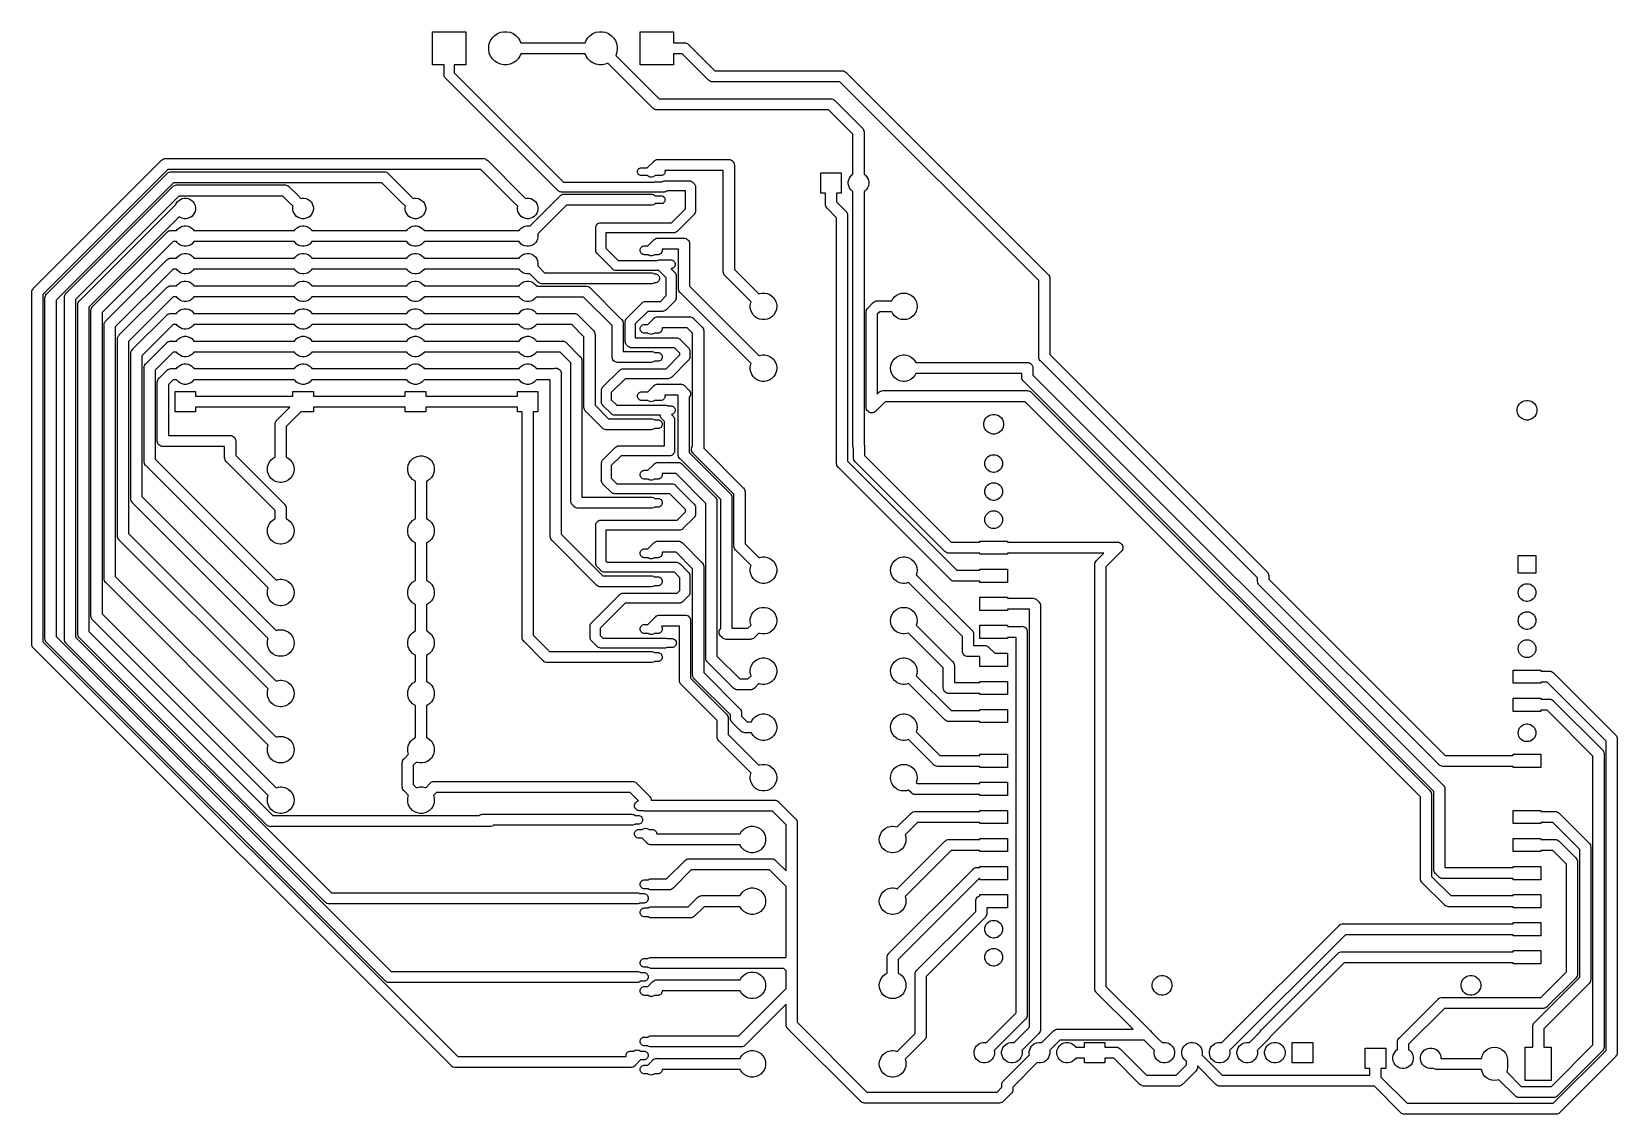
# Model space of a CAD drawing. Extents: x 54 to 197, y -172 to -74.
import ezdxf

# ---------------------------------------------------------------- set-up
doc = ezdxf.new("R2010")
doc.units = 0
doc.header["$MEASUREMENT"] = 0
doc.layers.add('BLACK', color=7, linetype='CONTINUOUS')

msp = doc.modelspace()

# ---------------------------------------------------------------- linework, layer by layer
at = {"layer": 'BLACK', "linetype": 'CONTINUOUS'}
for p, q in [((89.94, -77.192), (89.94, -74.192)), ((89.94, -74.192), (92.94, -74.192)), ((92.94, -74.192), (92.94, -77.192)), ((95.3549, -74.7358), (95.5638, -74.5269)), ((95.5638, -74.5269), (95.8095, -74.3627)), ((95.8095, -74.3627), (96.0825, -74.2496)), ((96.0825, -74.2496), (96.3723, -74.192)), ((96.3723, -74.192), (96.6677, -74.192)), ((96.6677, -74.192), (96.9575, -74.2496)), ((96.9575, -74.2496), (97.2305, -74.3627)), ((97.2305, -74.3627), (97.4762, -74.5269)), ((97.4762, -74.5269), (97.6851, -74.7358)), ((103.991, -74.7358), (104.2, -74.5269)), ((104.2, -74.5269), (104.445, -74.3627)), ((104.445, -74.3627), (104.718, -74.2496)), ((104.718, -74.2496), (105.008, -74.192)), ((105.008, -74.192), (105.304, -74.192)), ((105.304, -74.192), (105.594, -74.2496)), ((105.594, -74.2496), (105.867, -74.3627)), ((105.867, -74.3627), (106.112, -74.5269)), ((106.112, -74.5269), (106.321, -74.7358)), ((108.736, -77.192), (108.736, -74.192)), ((108.736, -74.192), (111.736, -74.192)), ((111.736, -74.192), (111.736, -75.192)), ((95.02, -75.5443), (95.0776, -75.2545)), ((95.02, -75.8397), (95.02, -75.5443)), ((95.0776, -76.1295), (95.02, -75.8397)), ((95.0776, -75.2545), (95.1907, -74.9815)), ((95.1907, -74.9815), (95.3549, -74.7358)), ((97.6851, -74.7358), (97.8493, -74.9815)), ((97.8493, -74.9815), (97.9365, -75.192)), ((97.9365, -75.192), (103.74, -75.192)), ((103.74, -75.192), (103.827, -74.9815)), ((103.827, -74.9815), (103.991, -74.7358)), ((106.321, -74.7358), (106.485, -74.9815)), ((106.485, -74.9815), (106.598, -75.2545)), ((106.598, -75.2545), (106.656, -75.5443)), ((106.656, -75.8397), (106.598, -76.1295)), ((106.656, -75.5443), (106.656, -75.8397)), ((111.736, -75.192), (112.711, -75.192)), ((112.711, -75.192), (112.736, -75.1896)), ((112.736, -75.1896), (112.761, -75.192)), ((112.761, -75.192), (112.834, -75.1992)), ((112.834, -75.1992), (112.928, -75.2278)), ((112.928, -75.2278), (113.015, -75.2743)), ((113.015, -75.2743), (113.091, -75.3367)), ((113.091, -75.3367), (113.107, -75.3558)), ((113.107, -75.3558), (115.483, -77.732)), ((90.99, -77.192), (89.94, -77.192)), ((90.99, -78.0699), (90.99, -77.192)), ((92.94, -77.192), (91.89, -77.192)), ((91.89, -77.192), (91.89, -77.9056)), ((95.1907, -76.4025), (95.0776, -76.1295)), ((95.3549, -76.6482), (95.1907, -76.4025)), ((95.5638, -76.8571), (95.3549, -76.6482)), ((95.8095, -77.0213), (95.5638, -76.8571)), ((96.0825, -77.1344), (95.8095, -77.0213)), ((96.3723, -77.192), (96.0825, -77.1344)), ((96.6677, -77.192), (96.3723, -77.192)), ((96.9575, -77.1344), (96.6677, -77.192)), ((97.2305, -77.0213), (96.9575, -77.1344)), ((97.4762, -76.8571), (97.2305, -77.0213)), ((97.6851, -76.6482), (97.4762, -76.8571)), ((97.8493, -76.4025), (97.6851, -76.6482)), ((97.9365, -76.192), (97.8493, -76.4025)), ((103.74, -76.192), (97.9365, -76.192)), ((103.827, -76.4025), (103.74, -76.192)), ((103.991, -76.6482), (103.827, -76.4025)), ((104.2, -76.8571), (103.991, -76.6482)), ((104.445, -77.0213), (104.2, -76.8571)), ((104.718, -77.1344), (104.445, -77.0213)), ((105.008, -77.192), (104.718, -77.1344)), ((105.304, -77.192), (105.008, -77.192)), ((105.594, -77.1344), (105.304, -77.192)), ((105.804, -77.0472), (105.594, -77.1344)), ((109.865, -81.1082), (105.804, -77.0472)), ((106.598, -76.1295), (106.511, -76.3401)), ((106.511, -76.3401), (110.443, -80.272)), ((111.736, -77.192), (108.736, -77.192)), ((112.529, -76.192), (111.736, -76.192)), ((111.736, -76.192), (111.736, -77.192)), ((114.905, -78.5682), (112.529, -76.192)), ((90.9878, -78.092), (90.99, -78.0699)), ((90.9965, -78.1802), (90.9878, -78.092)), ((91.0222, -78.265), (90.9965, -78.1802)), ((91.064, -78.3432), (91.0222, -78.265)), ((91.1062, -78.3946), (91.064, -78.3432)), ((91.1203, -78.4117), (91.1062, -78.3946)), ((91.1062, -78.3946), (91.1062, -78.3946)), ((91.1374, -78.4258), (91.1203, -78.4117)), ((101.272, -88.5606), (91.1374, -78.4258)), ((91.89, -77.9056), (101.792, -87.808)), ((114.921, -78.5873), (114.905, -78.5682)), ((114.997, -78.6497), (114.921, -78.5873)), ((115.084, -78.6962), (114.997, -78.6497)), ((115.178, -78.7248), (115.084, -78.6962)), ((115.251, -78.732), (115.178, -78.7248)), ((115.276, -78.7344), (115.251, -78.732)), ((115.251, -78.732), (115.251, -78.732)), ((115.301, -78.732), (115.276, -78.7344)), ((126.793, -78.732), (115.301, -78.732)), ((115.483, -77.732), (126.975, -77.732)), ((144.788, -96.7271), (126.793, -78.732)), ((126.975, -77.732), (127, -77.7296)), ((127, -77.7296), (127.025, -77.732)), ((127.025, -77.732), (127.098, -77.7392)), ((127.098, -77.7392), (127.192, -77.7678)), ((127.192, -77.7678), (127.279, -77.8143)), ((127.279, -77.8143), (127.355, -77.8767)), ((127.355, -77.8767), (127.371, -77.8958)), ((127.371, -77.8958), (145.624, -96.1491)), ((110.443, -80.272), (125.959, -80.272)), ((125.959, -80.272), (125.984, -80.2696)), ((125.984, -80.2696), (126.009, -80.272)), ((126.009, -80.272), (126.082, -80.2792)), ((126.082, -80.2792), (126.176, -80.3078)), ((126.176, -80.3078), (126.263, -80.3543)), ((109.881, -81.1273), (109.865, -81.1082)), ((109.957, -81.1897), (109.881, -81.1273)), ((110.044, -81.2362), (109.957, -81.1897)), ((110.138, -81.2648), (110.044, -81.2362)), ((110.236, -81.2744), (110.138, -81.2648)), ((110.261, -81.272), (110.236, -81.2744)), ((125.777, -81.272), (110.261, -81.272)), ((127.984, -83.4791), (125.777, -81.272)), ((126.263, -80.3543), (126.339, -80.4167)), ((126.339, -80.4167), (126.355, -80.4358)), ((126.355, -80.4358), (128.82, -82.9011)), ((128.82, -82.9011), (128.839, -82.9167)), ((128.839, -82.9167), (128.902, -82.9929)), ((128.902, -82.9929), (128.948, -83.0797)), ((128.948, -83.0797), (128.948, -83.0797)), ((128.948, -83.0797), (128.977, -83.174)), ((128.977, -83.174), (128.986, -83.272)), ((127.984, -87.1056), (127.984, -83.4791)), ((128.986, -83.272), (128.984, -83.2966)), ((128.984, -83.2966), (128.984, -87.1056)), ((53.8358, -97.4179), (65.419, -85.8348)), ((65.419, -85.8348), (65.4346, -85.8157)), ((65.4346, -85.8157), (65.5108, -85.7532)), ((65.5108, -85.7532), (65.5976, -85.7068)), ((65.5976, -85.7068), (65.6919, -85.6782)), ((65.6919, -85.6782), (65.7653, -85.671)), ((65.7653, -85.671), (65.7899, -85.6686)), ((65.7899, -85.6686), (65.8144, -85.671)), ((65.8144, -85.671), (94.5024, -85.671)), ((94.5024, -85.671), (94.527, -85.6686)), ((94.527, -85.6686), (94.5515, -85.671)), ((94.5515, -85.671), (94.625, -85.6782)), ((94.625, -85.6782), (94.7192, -85.7068)), ((94.7192, -85.7068), (94.8061, -85.7532)), ((94.8061, -85.7532), (94.8822, -85.8157)), ((94.8822, -85.8157), (94.8979, -85.8348)), ((94.8979, -85.8348), (97.9979, -88.9348)), ((109.371, -86.518), (109.957, -85.9318)), ((109.957, -85.9318), (109.973, -85.9127)), ((109.973, -85.9127), (110.049, -85.8503)), ((110.049, -85.8503), (110.136, -85.8038)), ((110.136, -85.8038), (110.23, -85.7752)), ((110.23, -85.7752), (110.303, -85.768)), ((110.303, -85.768), (110.328, -85.7656)), ((110.328, -85.7656), (110.353, -85.768)), ((110.353, -85.768), (116.723, -85.768)), ((116.723, -85.768), (116.748, -85.7656)), ((116.748, -85.7656), (116.773, -85.768)), ((116.773, -85.768), (116.846, -85.7752)), ((116.846, -85.7752), (116.94, -85.8038)), ((116.94, -85.8038), (117.027, -85.8503)), ((117.027, -85.8503), (117.103, -85.9127)), ((117.103, -85.9127), (117.166, -85.9889)), ((117.166, -85.9889), (117.212, -86.0757)), ((117.212, -86.0757), (117.241, -86.17)), ((65.997, -86.671), (54.672, -97.996)), ((55.0358, -97.915), (65.916, -87.0348)), ((65.916, -87.0348), (65.9317, -87.0157)), ((65.9317, -87.0157), (66.0078, -86.9532)), ((94.3199, -86.671), (65.997, -86.671)), ((66.0078, -86.9532), (66.0947, -86.9068)), ((66.0947, -86.9068), (66.1889, -86.8782)), ((66.1889, -86.8782), (66.2624, -86.871)), ((66.2624, -86.871), (66.2869, -86.8686)), ((66.2869, -86.8686), (66.3115, -86.871)), ((66.3115, -86.871), (85.5424, -86.871)), ((85.5424, -86.871), (85.567, -86.8686)), ((85.567, -86.8686), (85.5915, -86.871)), ((85.5915, -86.871), (85.665, -86.8782)), ((85.665, -86.8782), (85.7593, -86.9068)), ((85.7593, -86.9068), (85.8461, -86.9532)), ((85.8461, -86.9532), (85.9223, -87.0157)), ((85.9223, -87.0157), (85.9379, -87.0348)), ((85.9379, -87.0348), (87.8379, -88.9348)), ((97.2908, -89.6419), (94.3199, -86.671)), ((108.476, -86.868), (108.483, -86.7994)), ((108.483, -86.9366), (108.476, -86.868)), ((108.483, -86.7994), (108.503, -86.7334)), ((108.503, -87.0026), (108.483, -86.9366)), ((108.503, -86.7334), (108.536, -86.6726)), ((108.536, -87.0634), (108.503, -87.0026)), ((108.536, -86.6726), (108.579, -86.6193)), ((108.579, -87.1167), (108.536, -87.0634)), ((108.579, -86.6193), (108.633, -86.5756)), ((108.633, -87.1604), (108.579, -87.1167)), ((108.633, -86.5756), (108.693, -86.5431)), ((108.693, -87.1929), (108.633, -87.1604)), ((108.693, -86.5431), (108.759, -86.5231)), ((108.759, -87.2129), (108.693, -87.1929)), ((108.759, -86.5231), (108.811, -86.518)), ((108.811, -87.218), (108.759, -87.2129)), ((108.811, -86.518), (109.371, -86.518)), ((109.368, -87.218), (108.811, -87.218)), ((109.373, -87.2233), (109.368, -87.218)), ((109.449, -87.2857), (109.373, -87.2233)), ((109.536, -87.3322), (109.449, -87.2857)), ((109.63, -87.3608), (109.536, -87.3322)), ((109.728, -87.3704), (109.63, -87.3608)), ((109.826, -87.3608), (109.728, -87.3704)), ((109.92, -87.3322), (109.826, -87.3608)), ((110.007, -87.2857), (109.92, -87.3322)), ((110.064, -87.2389), (110.007, -87.2857)), ((110.085, -87.218), (110.064, -87.2389)), ((110.645, -87.218), (110.085, -87.218)), ((110.697, -87.2129), (110.645, -87.218)), ((110.763, -87.1929), (110.697, -87.2129)), ((110.823, -87.1604), (110.763, -87.1929)), ((110.877, -87.1167), (110.823, -87.1604)), ((110.92, -87.0634), (110.877, -87.1167)), ((110.953, -87.0026), (110.92, -87.0634)), ((110.973, -86.9366), (110.953, -87.0026)), ((116.248, -86.768), (110.963, -86.768)), ((110.963, -86.768), (110.973, -86.7994)), ((110.973, -86.7994), (110.98, -86.868)), ((110.98, -86.868), (110.973, -86.9366)), ((116.248, -95.8954), (116.248, -86.768)), ((117.241, -86.17), (117.25, -86.268)), ((117.25, -86.268), (117.248, -86.2926)), ((117.248, -86.2926), (117.248, -95.7129)), ((125.059, -88.809), (125.059, -86.959)), ((125.059, -86.959), (126.909, -86.959)), ((126.909, -86.959), (126.909, -88.809)), ((127.595, -87.6142), (127.664, -87.4458)), ((127.664, -87.4458), (127.766, -87.2943)), ((127.766, -87.2943), (127.894, -87.1655)), ((127.894, -87.1655), (127.984, -87.1056)), ((128.984, -87.1056), (129.074, -87.1655)), ((129.074, -87.1655), (129.202, -87.2943)), ((129.202, -87.2943), (129.304, -87.4458)), ((129.304, -87.4458), (129.373, -87.6142)), ((66.494, -87.871), (55.872, -98.493)), ((56.7958, -97.8521), (66.4131, -88.2348)), ((66.4131, -88.2348), (66.4287, -88.2157)), ((66.4287, -88.2157), (66.5049, -88.1533)), ((85.3599, -87.871), (66.494, -87.871)), ((66.5049, -88.1533), (66.5917, -88.1068)), ((66.5917, -88.1068), (66.686, -88.0782)), ((66.686, -88.0782), (66.7594, -88.071)), ((66.7594, -88.071), (66.784, -88.0686)), ((66.7594, -88.071), (66.7594, -88.071)), ((66.784, -88.0686), (66.8086, -88.071)), ((66.8086, -88.071), (76.5824, -88.071)), ((76.5824, -88.071), (76.607, -88.0686)), ((76.607, -88.0686), (76.6316, -88.071)), ((76.6316, -88.071), (76.705, -88.0782)), ((76.705, -88.0782), (76.7993, -88.1068)), ((76.7993, -88.1068), (76.8861, -88.1533)), ((76.8861, -88.1533), (76.9623, -88.2157)), ((76.9623, -88.2157), (76.9779, -88.2348)), ((76.9779, -88.2348), (77.6779, -88.9348)), ((77.6779, -88.9348), (77.6779, -88.9348)), ((77.6779, -88.9348), (78.0351, -89.292)), ((87.1308, -89.6419), (85.3599, -87.871)), ((87.8379, -88.9348), (87.8379, -88.9348)), ((87.8379, -88.9348), (88.1951, -89.292)), ((97.9979, -88.9348), (97.9979, -88.9348)), ((97.9979, -88.9348), (98.3551, -89.292)), ((101.286, -88.5777), (101.272, -88.5606)), ((101.303, -88.5918), (101.286, -88.5777)), ((101.355, -88.634), (101.303, -88.5918)), ((101.303, -88.5918), (101.303, -88.5918)), ((101.385, -88.65), (101.355, -88.634)), ((101.433, -88.6757), (101.385, -88.65)), ((101.518, -88.7015), (101.433, -88.6757)), ((101.584, -88.708), (101.518, -88.7015)), ((101.561, -88.9903), (101.648, -88.9438)), ((101.606, -88.7102), (101.584, -88.708)), ((101.584, -88.708), (101.584, -88.708)), ((101.628, -88.708), (101.606, -88.7102)), ((110.856, -88.708), (101.628, -88.708)), ((101.648, -88.9438), (101.742, -88.9152)), ((101.742, -88.9152), (101.815, -88.908)), ((101.792, -87.808), (109.98, -87.808)), ((101.815, -88.908), (101.84, -88.9056)), ((101.815, -88.908), (101.815, -88.908)), ((101.84, -88.9056), (101.865, -88.908)), ((101.865, -88.908), (109.753, -88.908)), ((109.753, -88.908), (109.826, -88.9152)), ((109.826, -88.9152), (109.92, -88.9438)), ((109.92, -88.9438), (110.007, -88.9903)), ((109.98, -87.808), (110.029, -87.7931)), ((110.029, -87.7931), (110.081, -87.788)), ((110.081, -87.788), (110.715, -87.788)), ((110.715, -87.788), (110.747, -87.762)), ((110.747, -87.762), (110.825, -87.7202)), ((110.825, -87.7202), (110.91, -87.6945)), ((110.878, -88.7102), (110.856, -88.708)), ((110.9, -88.708), (110.878, -88.7102)), ((110.966, -88.7015), (110.9, -88.708)), ((110.9, -88.708), (110.9, -88.708)), ((110.91, -87.6945), (110.976, -87.688)), ((111.051, -88.6757), (110.966, -88.7015)), ((110.976, -87.688), (110.998, -87.6858)), ((110.976, -87.688), (110.976, -87.688)), ((110.998, -87.6858), (111.02, -87.688)), ((111.02, -87.688), (113.126, -87.688)), ((111.129, -88.634), (111.051, -88.6757)), ((111.185, -88.588), (111.129, -88.634)), ((112.834, -88.588), (111.185, -88.588)), ((112.834, -90.2376), (112.834, -88.588)), ((113.126, -87.688), (113.148, -87.6858)), ((113.148, -87.6858), (113.17, -87.688)), ((113.17, -87.688), (113.17, -87.688)), ((113.17, -87.688), (113.236, -87.6945)), ((113.236, -87.6945), (113.321, -87.7202)), ((113.321, -87.7202), (113.399, -87.762)), ((113.399, -87.762), (113.468, -87.8183)), ((113.468, -87.8183), (113.482, -87.8354)), ((113.482, -87.8354), (113.587, -87.9402)), ((113.587, -87.9402), (113.604, -87.9543)), ((113.604, -87.9543), (113.66, -88.0228)), ((113.66, -88.0228), (113.702, -88.101)), ((113.702, -88.101), (113.727, -88.1858)), ((113.727, -88.1858), (113.734, -88.2519)), ((113.734, -88.2519), (113.734, -88.2519)), ((113.734, -88.2519), (113.736, -88.274)), ((113.736, -88.274), (113.734, -88.2961)), ((113.734, -88.2961), (113.734, -90.4019)), ((125.484, -88.809), (125.059, -88.809)), ((125.484, -89.7844), (125.484, -88.809)), ((126.909, -88.809), (126.484, -88.809)), ((126.484, -88.809), (126.484, -89.6019)), ((127.559, -87.7929), (127.595, -87.6142)), ((127.559, -87.9751), (127.559, -87.7929)), ((127.595, -88.1538), (127.559, -87.9751)), ((127.664, -88.3222), (127.595, -88.1538)), ((127.766, -88.4737), (127.664, -88.3222)), ((127.894, -88.6025), (127.766, -88.4737)), ((127.984, -88.6624), (127.894, -88.6025)), ((127.984, -111.695), (127.984, -88.6624)), ((129.074, -88.6025), (128.984, -88.6624)), ((128.984, -88.6624), (128.984, -111.56)), ((129.202, -88.4737), (129.074, -88.6025)), ((129.304, -88.3222), (129.202, -88.4737)), ((129.373, -88.1538), (129.304, -88.3222)), ((129.373, -87.6142), (129.409, -87.7929)), ((129.409, -87.9751), (129.373, -88.1538)), ((129.409, -87.7929), (129.409, -87.9751)), ((66.9911, -89.071), (57.6319, -98.4302)), ((57.9958, -98.5519), (66.6879, -89.8598)), ((66.6879, -89.8598), (66.7035, -89.8407)), ((66.7035, -89.8407), (66.7133, -89.8327)), ((66.7133, -89.8327), (66.7443, -89.7578)), ((66.7443, -89.7578), (66.8455, -89.6063)), ((66.8455, -89.6063), (66.9743, -89.4775)), ((66.9743, -89.4775), (67.1258, -89.3763)), ((76.3999, -89.071), (66.9911, -89.071)), ((67.1258, -89.3763), (67.2942, -89.3065)), ((67.2942, -89.3065), (67.4729, -89.271)), ((67.4729, -89.271), (67.6551, -89.271)), ((67.6551, -89.271), (67.8338, -89.3065)), ((67.8338, -89.3065), (68.0022, -89.3763)), ((68.0022, -89.3763), (68.1537, -89.4775)), ((68.1537, -89.4775), (68.2825, -89.6063)), ((68.2825, -89.6063), (68.3837, -89.7578)), ((68.3837, -89.7578), (68.4535, -89.9262)), ((68.4535, -89.9262), (68.489, -90.1049)), ((68.489, -90.2871), (68.4535, -90.4658)), ((68.489, -90.1049), (68.489, -90.2871)), ((76.9708, -89.6419), (76.3999, -89.071)), ((77.328, -89.9991), (76.9708, -89.6419)), ((76.9708, -89.6419), (76.9708, -89.6419)), ((77.307, -90.1049), (77.328, -89.9991)), ((77.307, -90.2871), (77.307, -90.1049)), ((77.3425, -90.4658), (77.307, -90.2871)), ((78.0351, -89.292), (78.1409, -89.271)), ((78.1409, -89.271), (78.3231, -89.271)), ((78.3231, -89.271), (78.5018, -89.3065)), ((78.5018, -89.3065), (78.6702, -89.3763)), ((78.6702, -89.3763), (78.8217, -89.4775)), ((78.8217, -89.4775), (78.9505, -89.6063)), ((78.9505, -89.6063), (79.0517, -89.7578)), ((79.0517, -89.7578), (79.1215, -89.9262)), ((79.1215, -89.9262), (79.157, -90.1049)), ((79.157, -90.2871), (79.1215, -90.4658)), ((79.157, -90.1049), (79.157, -90.2871)), ((87.488, -89.9991), (87.1308, -89.6419)), ((87.1308, -89.6419), (87.1308, -89.6419)), ((87.467, -90.1049), (87.488, -89.9991)), ((87.467, -90.2871), (87.467, -90.1049)), ((87.5025, -90.4658), (87.467, -90.2871)), ((88.1951, -89.292), (88.3009, -89.271)), ((88.3009, -89.271), (88.4831, -89.271)), ((88.4831, -89.271), (88.6618, -89.3065)), ((88.6618, -89.3065), (88.8302, -89.3763)), ((88.8302, -89.3763), (88.9817, -89.4775)), ((88.9817, -89.4775), (89.1105, -89.6063)), ((89.1105, -89.6063), (89.2117, -89.7578)), ((89.2117, -89.7578), (89.2815, -89.9262)), ((89.2815, -89.9262), (89.317, -90.1049)), ((89.317, -90.2871), (89.2815, -90.4658)), ((89.317, -90.1049), (89.317, -90.2871)), ((97.648, -89.9991), (97.2908, -89.6419)), ((97.2908, -89.6419), (97.2908, -89.6419)), ((97.627, -90.1049), (97.648, -89.9991)), ((97.627, -90.2871), (97.627, -90.1049)), ((97.6625, -90.4658), (97.627, -90.2871)), ((98.3551, -89.292), (98.4609, -89.271)), ((98.4609, -89.271), (98.6431, -89.271)), ((98.6431, -89.271), (98.8218, -89.3065)), ((98.7489, -91.792), (101.469, -89.0718)), ((98.8218, -89.3065), (98.9902, -89.3763)), ((98.9902, -89.3763), (99.1417, -89.4775)), ((99.1417, -89.4775), (99.2705, -89.6063)), ((99.2705, -89.6063), (99.3717, -89.7578)), ((99.3717, -89.7578), (99.4415, -89.9262)), ((99.4415, -89.9262), (99.477, -90.1049)), ((99.477, -90.2871), (99.4415, -90.4658)), ((102.047, -89.908), (99.456, -92.4991)), ((99.477, -90.1049), (99.477, -90.2871)), ((101.469, -89.0718), (101.485, -89.0527)), ((101.485, -89.0527), (101.561, -88.9903)), ((109.753, -89.908), (102.047, -89.908)), ((109.826, -89.9008), (109.753, -89.908)), ((109.92, -89.8722), (109.826, -89.9008)), ((110.007, -89.8257), (109.92, -89.8722)), ((110.007, -88.9903), (110.083, -89.0527)), ((110.083, -89.7633), (110.007, -89.8257)), ((110.083, -89.0527), (110.088, -89.058)), ((110.088, -89.758), (110.083, -89.7633)), ((110.088, -89.058), (110.645, -89.058)), ((110.645, -89.758), (110.088, -89.758)), ((110.645, -89.058), (110.697, -89.0631)), ((110.697, -89.7529), (110.645, -89.758)), ((110.697, -89.0631), (110.763, -89.0831)), ((110.763, -89.7329), (110.697, -89.7529)), ((110.763, -89.0831), (110.823, -89.1156)), ((110.823, -89.7004), (110.763, -89.7329)), ((110.823, -89.1156), (110.877, -89.1593)), ((110.877, -89.6567), (110.823, -89.7004)), ((110.877, -89.1593), (110.92, -89.2126)), ((110.92, -89.6034), (110.877, -89.6567)), ((110.92, -89.2126), (110.953, -89.2734)), ((110.953, -89.5426), (110.92, -89.6034)), ((110.953, -89.2734), (110.973, -89.3394)), ((110.973, -89.4766), (110.953, -89.5426)), ((110.973, -89.3394), (110.98, -89.408)), ((110.98, -89.408), (110.973, -89.4766)), ((111.574, -91.498), (112.834, -90.2376)), ((125.482, -89.809), (125.484, -89.7844)), ((125.491, -89.907), (125.482, -89.809)), ((125.514, -89.9805), (125.491, -89.907)), ((125.52, -90.0013), (125.514, -89.9805)), ((125.566, -90.0881), (125.52, -90.0013)), ((125.629, -90.1643), (125.566, -90.0881)), ((125.648, -90.1799), (125.629, -90.1643)), ((126.5, -91.0321), (125.648, -90.1799)), ((126.484, -89.6019), (127.336, -90.4541)), ((67.0181, -90.9438), (58.8319, -99.1299)), ((67.1258, -91.0157), (67.0181, -90.9438)), ((67.2942, -91.0855), (67.1258, -91.0157)), ((67.1258, -91.8763), (67.2942, -91.8065)), ((67.4729, -91.121), (67.2942, -91.0855)), ((67.2942, -91.8065), (67.4729, -91.771)), ((67.6551, -91.121), (67.4729, -91.121)), ((67.4729, -91.771), (67.6551, -91.771)), ((67.8338, -91.0855), (67.6551, -91.121)), ((67.6551, -91.771), (67.8338, -91.8065)), ((68.0022, -91.0157), (67.8338, -91.0855)), ((67.8338, -91.8065), (68.0022, -91.8763)), ((68.1537, -90.9145), (68.0022, -91.0157)), ((68.2825, -90.7857), (68.1537, -90.9145)), ((68.3837, -90.6342), (68.2825, -90.7857)), ((68.4535, -90.4658), (68.3837, -90.6342)), ((77.4123, -90.6342), (77.3425, -90.4658)), ((77.5135, -90.7857), (77.4123, -90.6342)), ((77.6423, -90.9145), (77.5135, -90.7857)), ((77.7938, -91.0157), (77.6423, -90.9145)), ((77.9622, -91.0855), (77.7938, -91.0157)), ((77.7938, -91.8763), (77.9622, -91.8065)), ((78.1409, -91.121), (77.9622, -91.0855)), ((77.9622, -91.8065), (78.1409, -91.771)), ((78.3231, -91.121), (78.1409, -91.121)), ((78.1409, -91.771), (78.3231, -91.771)), ((78.5018, -91.0855), (78.3231, -91.121)), ((78.3231, -91.771), (78.5018, -91.8065)), ((78.6702, -91.0157), (78.5018, -91.0855)), ((78.5018, -91.8065), (78.6702, -91.8763)), ((78.8217, -90.9145), (78.6702, -91.0157)), ((78.9505, -90.7857), (78.8217, -90.9145)), ((79.0517, -90.6342), (78.9505, -90.7857)), ((79.1215, -90.4658), (79.0517, -90.6342)), ((87.5723, -90.6342), (87.5025, -90.4658)), ((87.6735, -90.7857), (87.5723, -90.6342)), ((87.8023, -90.9145), (87.6735, -90.7857)), ((87.9538, -91.0157), (87.8023, -90.9145)), ((88.1222, -91.0855), (87.9538, -91.0157)), ((87.9538, -91.8763), (88.1222, -91.8065)), ((88.3009, -91.121), (88.1222, -91.0855)), ((88.1222, -91.8065), (88.3009, -91.771)), ((88.4831, -91.121), (88.3009, -91.121)), ((88.3009, -91.771), (88.4831, -91.771)), ((88.6618, -91.0855), (88.4831, -91.121)), ((88.4831, -91.771), (88.6618, -91.8065)), ((88.8302, -91.0157), (88.6618, -91.0855)), ((88.6618, -91.8065), (88.8302, -91.8763)), ((88.9817, -90.9145), (88.8302, -91.0157)), ((89.1105, -90.7857), (88.9817, -90.9145)), ((89.2117, -90.6342), (89.1105, -90.7857)), ((89.2815, -90.4658), (89.2117, -90.6342)), ((97.7323, -90.6342), (97.6625, -90.4658)), ((97.8335, -90.7857), (97.7323, -90.6342)), ((97.9623, -90.9145), (97.8335, -90.7857)), ((98.1138, -91.0157), (97.9623, -90.9145)), ((98.2822, -91.0855), (98.1138, -91.0157)), ((98.1138, -91.8763), (98.2822, -91.8065)), ((98.4609, -91.121), (98.2822, -91.0855)), ((98.2822, -91.8065), (98.4609, -91.771)), ((98.6431, -91.121), (98.4609, -91.121)), ((98.4609, -91.771), (98.6431, -91.771)), ((98.8218, -91.0855), (98.6431, -91.121)), ((98.6431, -91.771), (98.7489, -91.792)), ((98.9902, -91.0157), (98.8218, -91.0855)), ((99.1417, -90.9145), (98.9902, -91.0157)), ((99.2705, -90.7857), (99.1417, -90.9145)), ((99.3717, -90.6342), (99.2705, -90.7857)), ((99.4415, -90.4658), (99.3717, -90.6342)), ((104.713, -91.8598), (104.738, -91.775)), ((104.738, -91.775), (104.78, -91.6968)), ((104.78, -91.6968), (104.836, -91.6283)), ((104.836, -91.6283), (104.905, -91.572)), ((104.905, -91.572), (104.983, -91.5302)), ((104.983, -91.5302), (105.068, -91.5045)), ((105.068, -91.5045), (105.134, -91.498)), ((105.134, -91.498), (105.156, -91.4958)), ((105.156, -91.4958), (105.178, -91.498)), ((105.178, -91.498), (111.574, -91.498)), ((113.587, -90.7578), (112.094, -92.2506)), ((113.604, -90.7437), (113.587, -90.7578)), ((113.618, -90.7266), (113.604, -90.7437)), ((113.66, -90.6752), (113.618, -90.7266)), ((113.618, -90.7266), (113.618, -90.7266)), ((113.683, -90.6327), (113.66, -90.6752)), ((113.702, -90.597), (113.683, -90.6327)), ((113.727, -90.5122), (113.702, -90.597)), ((113.734, -90.4461), (113.727, -90.5122)), ((113.734, -90.4019), (113.736, -90.424)), ((113.736, -90.424), (113.734, -90.4461)), ((113.734, -90.4461), (113.734, -90.4461)), ((126.5, -113.259), (126.5, -91.0321)), ((127.336, -90.4541), (127.355, -90.4697)), ((127.355, -90.4697), (127.418, -90.5459)), ((127.418, -90.5459), (127.464, -90.6327)), ((127.464, -90.6327), (127.481, -90.6888)), ((127.481, -90.6888), (127.493, -90.727)), ((127.493, -90.727), (127.502, -90.825)), ((127.502, -90.825), (127.5, -90.8496)), ((127.5, -90.8496), (127.5, -113.077)), ((59.1958, -99.049), (65.8849, -92.3598)), ((66.463, -93.196), (60.032, -99.627)), ((65.8849, -92.3598), (65.9006, -92.3407)), ((65.9006, -92.3407), (65.9767, -92.2783)), ((65.9767, -92.2783), (66.0636, -92.2318)), ((66.0636, -92.2318), (66.1292, -92.2119)), ((66.1292, -92.2119), (66.1578, -92.2032)), ((66.1578, -92.2032), (66.2559, -92.1936)), ((66.2559, -92.1936), (66.2804, -92.196)), ((66.2804, -92.196), (66.7856, -92.196)), ((66.7856, -93.196), (66.463, -93.196)), ((66.7856, -92.196), (66.8455, -92.1063)), ((66.8455, -93.2857), (66.7856, -93.196)), ((66.8455, -92.1063), (66.9743, -91.9775)), ((66.9743, -91.9775), (67.1258, -91.8763)), ((68.0022, -91.8763), (68.1537, -91.9775)), ((68.1537, -91.9775), (68.2825, -92.1063)), ((68.2825, -92.1063), (68.3424, -92.196)), ((68.3424, -93.196), (68.2825, -93.2857)), ((68.3424, -92.196), (77.4536, -92.196)), ((77.4536, -93.196), (68.3424, -93.196)), ((77.4536, -92.196), (77.5135, -92.1063)), ((77.5135, -93.2857), (77.4536, -93.196)), ((77.5135, -92.1063), (77.6423, -91.9775)), ((77.6423, -91.9775), (77.7938, -91.8763)), ((78.6702, -91.8763), (78.8217, -91.9775)), ((78.8217, -91.9775), (78.9505, -92.1063)), ((78.9505, -92.1063), (79.0104, -92.196)), ((79.0104, -93.196), (78.9505, -93.2857)), ((79.0104, -92.196), (87.6136, -92.196)), ((87.6136, -93.196), (79.0104, -93.196)), ((87.6136, -92.196), (87.6735, -92.1063)), ((87.6735, -93.2857), (87.6136, -93.196)), ((87.6735, -92.1063), (87.8023, -91.9775)), ((87.8023, -91.9775), (87.9538, -91.8763)), ((88.8302, -91.8763), (88.9817, -91.9775)), ((88.9817, -91.9775), (89.1105, -92.1063)), ((89.1105, -92.1063), (89.1704, -92.196)), ((89.1704, -93.196), (89.1105, -93.2857)), ((89.1704, -92.196), (97.7736, -92.196)), ((97.7736, -93.196), (89.1704, -93.196)), ((97.7736, -92.196), (97.8335, -92.1063)), ((97.8335, -93.2857), (97.7736, -93.196)), ((97.8335, -92.1063), (97.9623, -91.9775)), ((97.9623, -91.9775), (98.1138, -91.8763)), ((99.3717, -93.1342), (99.2705, -93.2857)), ((99.4415, -92.9658), (99.3717, -93.1342)), ((99.477, -92.7871), (99.4415, -92.9658)), ((99.456, -92.4991), (99.477, -92.6049)), ((99.477, -92.6049), (99.477, -92.7871)), ((104.704, -91.948), (104.713, -91.8598)), ((104.706, -91.9701), (104.704, -91.948)), ((104.706, -93.9579), (104.706, -91.9701)), ((111.738, -92.398), (105.606, -92.398)), ((105.606, -92.398), (105.606, -93.7936)), ((109.421, -93.58), (109.957, -93.0438)), ((109.957, -93.0438), (109.973, -93.0247)), ((109.973, -93.0247), (110.049, -92.9623)), ((110.049, -92.9623), (110.136, -92.9158)), ((110.136, -92.9158), (110.23, -92.8872)), ((110.23, -92.8872), (110.303, -92.88)), ((110.303, -92.88), (110.328, -92.8776)), ((110.328, -92.8776), (110.353, -92.88)), ((110.353, -92.88), (112.659, -92.88)), ((111.76, -92.4002), (111.738, -92.398)), ((111.782, -92.398), (111.76, -92.4002)), ((111.848, -92.3915), (111.782, -92.398)), ((111.782, -92.398), (111.782, -92.398)), ((111.933, -92.3658), (111.848, -92.3915)), ((112.011, -92.324), (111.933, -92.3658)), ((112.08, -92.2677), (112.011, -92.324)), ((112.094, -92.2506), (112.08, -92.2677)), ((112.659, -92.88), (112.684, -92.8776)), ((112.684, -92.8776), (112.709, -92.88)), ((112.709, -92.88), (112.782, -92.8872)), ((112.782, -92.8872), (112.876, -92.9158)), ((112.876, -92.9158), (112.963, -92.9623)), ((112.963, -92.9623), (113.039, -93.0247)), ((113.039, -93.0247), (113.102, -93.1009)), ((113.102, -93.1009), (113.148, -93.1877)), ((113.148, -93.1877), (113.177, -93.282)), ((66.7856, -94.696), (66.8455, -94.6063)), ((66.9743, -93.4145), (66.8455, -93.2857)), ((66.8455, -94.6063), (66.9743, -94.4775)), ((67.1258, -93.5157), (66.9743, -93.4145)), ((66.9743, -94.4775), (67.1258, -94.3763)), ((67.2942, -93.5855), (67.1258, -93.5157)), ((67.1258, -94.3763), (67.2942, -94.3065)), ((67.4729, -93.621), (67.2942, -93.5855)), ((67.2942, -94.3065), (67.4729, -94.271)), ((67.6551, -93.621), (67.4729, -93.621)), ((67.4729, -94.271), (67.6551, -94.271)), ((67.8338, -93.5855), (67.6551, -93.621)), ((67.6551, -94.271), (67.8338, -94.3065)), ((68.0022, -93.5157), (67.8338, -93.5855)), ((67.8338, -94.3065), (68.0022, -94.3763)), ((68.1537, -93.4145), (68.0022, -93.5157)), ((68.0022, -94.3763), (68.1537, -94.4775)), ((68.2825, -93.2857), (68.1537, -93.4145)), ((68.1537, -94.4775), (68.2825, -94.6063)), ((68.2825, -94.6063), (68.3424, -94.696)), ((77.4536, -94.696), (77.5135, -94.6063)), ((77.6423, -93.4145), (77.5135, -93.2857)), ((77.5135, -94.6063), (77.6423, -94.4775)), ((77.7938, -93.5157), (77.6423, -93.4145)), ((77.6423, -94.4775), (77.7938, -94.3763)), ((77.9622, -93.5855), (77.7938, -93.5157)), ((77.7938, -94.3763), (77.9622, -94.3065)), ((78.1409, -93.621), (77.9622, -93.5855)), ((77.9622, -94.3065), (78.1409, -94.271)), ((78.3231, -93.621), (78.1409, -93.621)), ((78.1409, -94.271), (78.3231, -94.271)), ((78.5018, -93.5855), (78.3231, -93.621)), ((78.3231, -94.271), (78.5018, -94.3065)), ((78.6702, -93.5157), (78.5018, -93.5855)), ((78.5018, -94.3065), (78.6702, -94.3763)), ((78.8217, -93.4145), (78.6702, -93.5157)), ((78.6702, -94.3763), (78.8217, -94.4775)), ((78.9505, -93.2857), (78.8217, -93.4145)), ((78.8217, -94.4775), (78.9505, -94.6063)), ((78.9505, -94.6063), (79.0104, -94.696)), ((87.6136, -94.696), (87.6735, -94.6063)), ((87.8023, -93.4145), (87.6735, -93.2857)), ((87.6735, -94.6063), (87.8023, -94.4775)), ((87.9538, -93.5157), (87.8023, -93.4145)), ((87.8023, -94.4775), (87.9538, -94.3763)), ((88.1222, -93.5855), (87.9538, -93.5157)), ((87.9538, -94.3763), (88.1222, -94.3065)), ((88.3009, -93.621), (88.1222, -93.5855)), ((88.1222, -94.3065), (88.3009, -94.271)), ((88.4831, -93.621), (88.3009, -93.621)), ((88.3009, -94.271), (88.4831, -94.271)), ((88.6618, -93.5855), (88.4831, -93.621)), ((88.4831, -94.271), (88.6618, -94.3065)), ((88.8302, -93.5157), (88.6618, -93.5855)), ((88.6618, -94.3065), (88.8302, -94.3763)), ((88.9817, -93.4145), (88.8302, -93.5157)), ((88.8302, -94.3763), (88.9817, -94.4775)), ((89.1105, -93.2857), (88.9817, -93.4145)), ((88.9817, -94.4775), (89.1105, -94.6063)), ((89.1105, -94.6063), (89.1704, -94.696)), ((97.7736, -94.696), (97.8335, -94.6063)), ((97.9623, -93.4145), (97.8335, -93.2857)), ((97.8335, -94.6063), (97.9623, -94.4775)), ((98.1138, -93.5157), (97.9623, -93.4145)), ((97.9623, -94.4775), (98.1138, -94.3763)), ((98.2822, -93.5855), (98.1138, -93.5157)), ((98.1138, -94.3763), (98.2822, -94.3065)), ((98.4609, -93.621), (98.2822, -93.5855)), ((98.2822, -94.3065), (98.4609, -94.271)), ((98.6431, -93.621), (98.4609, -93.621)), ((98.4609, -94.271), (98.6431, -94.271)), ((98.8218, -93.5855), (98.6431, -93.621)), ((98.6431, -94.271), (98.8218, -94.3065)), ((98.9902, -93.5157), (98.8218, -93.5855)), ((98.8218, -94.3065), (98.9902, -94.3763)), ((99.1417, -93.4145), (98.9902, -93.5157)), ((98.9902, -94.3763), (99.1417, -94.4775)), ((99.2705, -93.2857), (99.1417, -93.4145)), ((99.1417, -94.4775), (99.2705, -94.6063)), ((99.2705, -94.6063), (99.3717, -94.7578)), ((104.704, -93.98), (104.706, -93.9579)), ((104.713, -94.0682), (104.704, -93.98)), ((104.738, -94.153), (104.713, -94.0682)), ((104.78, -94.2312), (104.738, -94.153)), ((104.822, -94.2826), (104.78, -94.2312)), ((104.836, -94.2997), (104.822, -94.2826)), ((104.822, -94.2826), (104.822, -94.2826)), ((104.853, -94.3138), (104.836, -94.2997)), ((106.212, -95.6726), (104.853, -94.3138)), ((105.606, -93.7936), (106.732, -94.92)), ((108.726, -93.98), (108.734, -93.9016)), ((108.734, -94.0584), (108.726, -93.98)), ((108.734, -93.9016), (108.757, -93.8262)), ((108.757, -94.1338), (108.734, -94.0584)), ((108.757, -93.8262), (108.794, -93.7567)), ((108.794, -94.2033), (108.757, -94.1338)), ((108.794, -93.7567), (108.844, -93.6958)), ((108.844, -94.2642), (108.794, -94.2033)), ((108.844, -93.6958), (108.905, -93.6458)), ((108.905, -94.3142), (108.844, -94.2642)), ((108.905, -93.6458), (108.974, -93.6087)), ((108.974, -94.3513), (108.905, -94.3142)), ((108.974, -93.6087), (109.05, -93.5858)), ((109.05, -94.3742), (108.974, -94.3513)), ((109.05, -93.5858), (109.108, -93.58)), ((109.108, -94.38), (109.05, -94.3742)), ((109.108, -93.58), (109.421, -93.58)), ((109.427, -94.38), (109.108, -94.38)), ((109.449, -94.3977), (109.427, -94.38)), ((109.536, -94.4442), (109.449, -94.3977)), ((109.63, -94.4728), (109.536, -94.4442)), ((109.728, -94.4824), (109.63, -94.4728)), ((109.826, -94.4728), (109.728, -94.4824)), ((109.92, -94.4442), (109.826, -94.4728)), ((110.007, -94.3977), (109.92, -94.4442)), ((110.029, -94.38), (110.007, -94.3977)), ((110.348, -94.38), (110.029, -94.38)), ((110.406, -94.3742), (110.348, -94.38)), ((110.482, -94.3513), (110.406, -94.3742)), ((110.551, -94.3142), (110.482, -94.3513)), ((110.612, -94.2642), (110.551, -94.3142)), ((110.662, -94.2033), (110.612, -94.2642)), ((110.699, -94.1338), (110.662, -94.2033)), ((110.722, -94.0584), (110.699, -94.1338)), ((112.184, -93.88), (110.716, -93.88)), ((110.716, -93.88), (110.722, -93.9016)), ((110.722, -93.9016), (110.73, -93.98)), ((110.73, -93.98), (110.722, -94.0584)), ((112.184, -97.4194), (112.184, -93.88)), ((113.177, -93.282), (113.186, -93.38)), ((113.186, -93.38), (113.184, -93.4046)), ((113.184, -93.4046), (113.184, -97.2369)), ((60.3958, -100.349), (65.8849, -94.8598)), ((66.463, -95.696), (61.232, -100.927)), ((65.8849, -94.8598), (65.9006, -94.8407)), ((65.9006, -94.8407), (65.9767, -94.7783)), ((65.9767, -94.7783), (66.0636, -94.7318)), ((66.0636, -94.7318), (66.1578, -94.7032)), ((66.1578, -94.7032), (66.2313, -94.696)), ((66.2313, -94.696), (66.2559, -94.6936)), ((66.2559, -94.6936), (66.2804, -94.696)), ((66.2804, -94.696), (66.7856, -94.696)), ((66.7856, -95.696), (66.463, -95.696)), ((66.8455, -95.7857), (66.7856, -95.696)), ((66.9743, -95.9145), (66.8455, -95.7857)), ((67.1258, -96.0157), (66.9743, -95.9145)), ((67.2942, -96.0855), (67.1258, -96.0157)), ((67.4729, -96.121), (67.2942, -96.0855)), ((67.6551, -96.121), (67.4729, -96.121)), ((67.8338, -96.0855), (67.6551, -96.121)), ((68.0022, -96.0157), (67.8338, -96.0855)), ((68.1537, -95.9145), (68.0022, -96.0157)), ((68.2825, -95.7857), (68.1537, -95.9145)), ((68.3424, -95.696), (68.2825, -95.7857)), ((68.3424, -94.696), (77.4536, -94.696)), ((77.4536, -95.696), (68.3424, -95.696)), ((77.5135, -95.7857), (77.4536, -95.696)), ((77.6423, -95.9145), (77.5135, -95.7857)), ((77.7938, -96.0157), (77.6423, -95.9145)), ((77.9622, -96.0855), (77.7938, -96.0157)), ((78.1409, -96.121), (77.9622, -96.0855)), ((78.3231, -96.121), (78.1409, -96.121)), ((78.5018, -96.0855), (78.3231, -96.121)), ((78.6702, -96.0157), (78.5018, -96.0855)), ((78.8217, -95.9145), (78.6702, -96.0157)), ((78.9505, -95.7857), (78.8217, -95.9145)), ((79.0104, -95.696), (78.9505, -95.7857)), ((79.0104, -94.696), (87.6136, -94.696)), ((87.6136, -95.696), (79.0104, -95.696)), ((87.6735, -95.7857), (87.6136, -95.696)), ((87.8023, -95.9145), (87.6735, -95.7857)), ((87.9538, -96.0157), (87.8023, -95.9145)), ((88.1222, -96.0855), (87.9538, -96.0157)), ((88.3009, -96.121), (88.1222, -96.0855)), ((88.4831, -96.121), (88.3009, -96.121)), ((88.6618, -96.0855), (88.4831, -96.121)), ((88.8302, -96.0157), (88.6618, -96.0855)), ((88.9817, -95.9145), (88.8302, -96.0157)), ((89.1105, -95.7857), (88.9817, -95.9145)), ((89.1704, -95.696), (89.1105, -95.7857)), ((89.1704, -94.696), (97.7736, -94.696)), ((97.7736, -95.696), (89.1704, -95.696)), ((97.8335, -95.7857), (97.7736, -95.696)), ((97.9623, -95.9145), (97.8335, -95.7857)), ((98.1138, -96.0157), (97.9623, -95.9145)), ((98.2822, -96.0855), (98.1138, -96.0157)), ((98.4609, -96.121), (98.2822, -96.0855)), ((98.6431, -96.121), (98.4609, -96.121)), ((98.7489, -96.1), (98.6431, -96.121)), ((99.5051, -96.8562), (98.7489, -96.1)), ((99.3717, -94.7578), (99.4415, -94.9262)), ((99.4415, -94.9262), (99.477, -95.1049)), ((99.477, -95.2871), (99.456, -95.3929)), ((99.456, -95.3929), (100.083, -96.02)), ((99.477, -95.1049), (99.477, -95.2871)), ((100.083, -96.02), (109.753, -96.02)), ((106.226, -95.6897), (106.212, -95.6726)), ((106.243, -95.7038), (106.226, -95.6897)), ((106.295, -95.746), (106.243, -95.7038)), ((106.243, -95.7038), (106.243, -95.7038)), ((106.369, -95.7857), (106.295, -95.746)), ((106.373, -95.7877), (106.369, -95.7857)), ((106.458, -95.8135), (106.373, -95.7877)), ((106.524, -95.82), (106.458, -95.8135)), ((106.546, -95.8222), (106.524, -95.82)), ((106.524, -95.82), (106.524, -95.82)), ((106.568, -95.82), (106.546, -95.8222)), ((110.424, -95.82), (106.568, -95.82)), ((106.732, -94.92), (110.27, -94.92)), ((109.753, -96.02), (109.826, -96.0272)), ((109.826, -96.0272), (109.92, -96.0558)), ((109.92, -96.0558), (110.007, -96.1023)), ((110.007, -96.1023), (110.029, -96.12)), ((110.029, -96.12), (110.098, -96.12)), ((110.098, -96.12), (110.156, -96.1258)), ((110.156, -96.1258), (110.232, -96.1487)), ((110.27, -94.92), (110.275, -94.9158)), ((110.275, -94.9158), (110.344, -94.8787)), ((110.344, -94.8787), (110.42, -94.8558)), ((110.42, -94.8558), (110.478, -94.85)), ((111.084, -96.4804), (110.424, -95.82)), ((110.478, -94.85), (111.518, -94.85)), ((111.518, -94.85), (111.576, -94.8558)), ((111.576, -95.6442), (111.526, -95.6492)), ((111.526, -95.6492), (111.837, -95.9602)), ((111.576, -94.8558), (111.652, -94.8787)), ((111.652, -95.6213), (111.576, -95.6442)), ((111.652, -94.8787), (111.721, -94.9158)), ((111.721, -95.5842), (111.652, -95.6213)), ((111.721, -94.9158), (111.782, -94.9658)), ((111.782, -95.5342), (111.721, -95.5842)), ((111.782, -94.9658), (111.832, -95.0267)), ((111.832, -95.4733), (111.782, -95.5342)), ((111.832, -95.0267), (111.869, -95.0962)), ((111.869, -95.4038), (111.832, -95.4733)), ((111.837, -95.9602), (111.854, -95.9743)), ((111.854, -95.9743), (111.868, -95.9914)), ((111.868, -95.9914), (111.868, -95.9914)), ((111.868, -95.9914), (111.91, -96.0428)), ((111.869, -95.0962), (111.892, -95.1716)), ((111.892, -95.3284), (111.869, -95.4038)), ((111.892, -95.1716), (111.9, -95.25)), ((111.9, -95.25), (111.892, -95.3284)), ((111.91, -96.0428), (111.933, -96.0855)), ((111.933, -96.0855), (111.952, -96.1209)), ((111.952, -96.1209), (111.977, -96.2058)), ((116.246, -95.92), (116.248, -95.8954)), ((116.255, -96.018), (116.246, -95.92)), ((116.267, -96.0558), (116.255, -96.018)), ((116.284, -96.1123), (116.267, -96.0558)), ((116.33, -96.1991), (116.284, -96.1123)), ((117.248, -95.7129), (119.47, -97.9345)), ((53.7078, -97.5966), (53.7446, -97.5277)), ((53.7446, -97.5277), (53.7542, -97.5097)), ((53.7542, -97.5097), (53.8167, -97.4336)), ((53.8167, -97.4336), (53.8358, -97.4179)), ((61.5958, -101.649), (65.8849, -97.3598)), ((65.8849, -97.3598), (65.9006, -97.3407)), ((65.9006, -97.3407), (65.9767, -97.2783)), ((65.9767, -97.2783), (66.0636, -97.2318)), ((66.0636, -97.2318), (66.1578, -97.2032)), ((66.1578, -97.2032), (66.2313, -97.196)), ((66.2313, -97.196), (66.2559, -97.1936)), ((66.2559, -97.1936), (66.2804, -97.196)), ((66.2804, -97.196), (66.7856, -97.196)), ((66.7856, -97.196), (66.8455, -97.1063)), ((66.8455, -97.1063), (66.9743, -96.9775)), ((66.9743, -96.9775), (67.1258, -96.8763)), ((67.1258, -96.8763), (67.2942, -96.8065)), ((67.2942, -96.8065), (67.4729, -96.771)), ((67.4729, -96.771), (67.6551, -96.771)), ((67.6551, -96.771), (67.8338, -96.8065)), ((67.8338, -96.8065), (68.0022, -96.8763)), ((68.0022, -96.8763), (68.1537, -96.9775)), ((68.1537, -96.9775), (68.2825, -97.1063)), ((68.2825, -97.1063), (68.3424, -97.196)), ((68.3424, -97.196), (77.4536, -97.196)), ((77.4536, -97.196), (77.5135, -97.1063)), ((77.5135, -97.1063), (77.6423, -96.9775)), ((77.6423, -96.9775), (77.7938, -96.8763)), ((77.7938, -96.8763), (77.9622, -96.8065)), ((77.9622, -96.8065), (78.1409, -96.771)), ((78.1409, -96.771), (78.3231, -96.771)), ((78.3231, -96.771), (78.5018, -96.8065)), ((78.5018, -96.8065), (78.6702, -96.8763)), ((78.6702, -96.8763), (78.8217, -96.9775)), ((78.8217, -96.9775), (78.9505, -97.1063)), ((78.9505, -97.1063), (79.0104, -97.196)), ((79.0104, -97.196), (87.6136, -97.196)), ((87.6136, -97.196), (87.6735, -97.1063)), ((87.6735, -97.1063), (87.8023, -96.9775)), ((87.8023, -96.9775), (87.9538, -96.8763)), ((87.9538, -96.8763), (88.1222, -96.8065)), ((88.1222, -96.8065), (88.3009, -96.771)), ((88.3009, -96.771), (88.4831, -96.771)), ((88.4831, -96.771), (88.6618, -96.8065)), ((88.6618, -96.8065), (88.8302, -96.8763)), ((88.8302, -96.8763), (88.9817, -96.9775)), ((88.9817, -96.9775), (89.1105, -97.1063)), ((89.1105, -97.1063), (89.1704, -97.196)), ((89.1704, -97.196), (97.7736, -97.196)), ((97.7736, -97.196), (97.8335, -97.1063)), ((97.8335, -97.1063), (97.9623, -96.9775)), ((97.9623, -96.9775), (98.1138, -96.8763)), ((98.1138, -96.8763), (98.2822, -96.8065)), ((98.2822, -96.8065), (98.4609, -96.771)), ((98.4609, -96.771), (98.6431, -96.771)), ((98.6431, -96.771), (98.8218, -96.8065)), ((98.8218, -96.8065), (98.9902, -96.8763)), ((98.9902, -96.8763), (99.1417, -96.9775)), ((99.1417, -96.9775), (99.2705, -97.1063)), ((99.2705, -97.1063), (99.3304, -97.196)), ((99.3304, -97.196), (99.3549, -97.1936)), ((99.3549, -97.1936), (99.3795, -97.196)), ((99.3795, -97.196), (99.4529, -97.2032)), ((99.4529, -97.2032), (99.5082, -97.22)), ((99.5207, -96.8753), (99.5051, -96.8562)), ((99.5082, -97.22), (103.791, -97.22)), ((99.5969, -96.9377), (99.5207, -96.8753)), ((99.6837, -96.9842), (99.5969, -96.9377)), ((99.778, -97.0128), (99.6837, -96.9842)), ((99.876, -97.0224), (99.778, -97.0128)), ((99.9006, -97.02), (99.876, -97.0224)), ((109.753, -97.02), (99.9006, -97.02)), ((103.791, -97.22), (103.816, -97.2176)), ((103.816, -97.2176), (103.841, -97.22)), ((103.841, -97.22), (103.914, -97.2272)), ((103.914, -97.2272), (104.008, -97.2558)), ((104.008, -97.2558), (104.095, -97.3023)), ((104.095, -97.3023), (104.171, -97.3647)), ((104.171, -97.3647), (104.187, -97.3838)), ((104.187, -97.3838), (107.016, -100.213)), ((109.826, -97.0128), (109.753, -97.02)), ((109.92, -96.9842), (109.826, -97.0128)), ((110.007, -96.9377), (109.92, -96.9842)), ((110.029, -96.92), (110.007, -96.9377)), ((110.098, -96.92), (110.029, -96.92)), ((110.156, -96.9142), (110.098, -96.92)), ((110.232, -96.8913), (110.156, -96.9142)), ((110.232, -96.1487), (110.301, -96.1858)), ((110.301, -96.8542), (110.232, -96.8913)), ((110.301, -96.1858), (110.362, -96.2358)), ((110.362, -96.8042), (110.301, -96.8542)), ((110.362, -96.2358), (110.412, -96.2967)), ((110.412, -96.7433), (110.362, -96.8042)), ((110.412, -96.2967), (110.449, -96.3662)), ((110.449, -96.6738), (110.412, -96.7433)), ((110.449, -96.3662), (110.472, -96.4416)), ((110.472, -96.5984), (110.449, -96.6738)), ((110.472, -96.4416), (110.48, -96.52)), ((110.48, -96.52), (110.472, -96.5984)), ((111.084, -98.0836), (111.084, -96.4804)), ((111.977, -96.2058), (111.984, -96.2719)), ((111.984, -96.2719), (111.984, -96.2719)), ((111.984, -96.2719), (111.986, -96.294)), ((111.986, -96.294), (111.984, -96.3161)), ((111.984, -96.3161), (111.984, -98.2479)), ((112.182, -97.444), (112.184, -97.4194)), ((112.191, -97.542), (112.182, -97.444)), ((112.21, -97.6049), (112.191, -97.542)), ((113.184, -97.2369), (119.47, -103.522)), ((116.393, -96.2753), (116.33, -96.1991)), ((116.412, -96.2909), (116.393, -96.2753)), ((118.762, -98.6416), (116.412, -96.2909)), ((144.788, -103.607), (144.788, -96.7271)), ((145.624, -96.1491), (145.643, -96.1647)), ((145.643, -96.1647), (145.706, -96.2409)), ((145.706, -96.2409), (145.752, -96.3277)), ((145.752, -96.3277), (145.778, -96.4128)), ((145.778, -96.4128), (145.781, -96.422)), ((145.781, -96.422), (145.79, -96.52)), ((145.79, -96.52), (145.788, -96.5446)), ((145.788, -96.5446), (145.788, -103.425)), ((53.6696, -97.7889), (53.6792, -97.6908)), ((53.672, -97.8134), (53.6696, -97.7889)), ((53.672, -129.615), (53.672, -97.8134)), ((53.6792, -97.6908), (53.7078, -97.5966)), ((54.672, -97.996), (54.672, -129.432)), ((54.8696, -98.2859), (54.8792, -98.1879)), ((54.872, -98.3105), (54.8696, -98.2859)), ((54.872, -129.118), (54.872, -98.3105)), ((54.8792, -98.1879), (54.9078, -98.0937)), ((54.9078, -98.0937), (54.9407, -98.0322)), ((54.9407, -98.0322), (54.9543, -98.0068)), ((54.9543, -98.0068), (55.0167, -97.9307)), ((55.0167, -97.9307), (55.0358, -97.915)), ((55.872, -98.493), (55.872, -128.935)), ((56.6295, -98.2231), (56.6392, -98.125)), ((56.6319, -98.2476), (56.6295, -98.2231)), ((56.6319, -129.18), (56.6319, -98.2476)), ((56.6392, -98.125), (56.6678, -98.0308)), ((56.6678, -98.0308), (56.6943, -97.9811)), ((56.6943, -97.9811), (56.7142, -97.9439)), ((56.7142, -97.9439), (56.7767, -97.8678)), ((56.7767, -97.8678), (56.7958, -97.8521)), ((57.6319, -98.4302), (57.6319, -128.998)), ((57.8295, -98.9228), (57.8392, -98.8248)), ((57.8319, -98.9474), (57.8295, -98.9228)), ((57.8319, -128.683), (57.8319, -98.9474)), ((57.8392, -98.8248), (57.8525, -98.7809)), ((57.8525, -98.7809), (57.8678, -98.7306)), ((57.8678, -98.7306), (57.9142, -98.6437)), ((57.9142, -98.6437), (57.9767, -98.5676)), ((57.9767, -98.5676), (57.9958, -98.5519)), ((66.463, -98.196), (62.432, -102.227)), ((66.7856, -98.196), (66.463, -98.196)), ((66.8455, -98.2857), (66.7856, -98.196)), ((66.9743, -98.4145), (66.8455, -98.2857)), ((67.1258, -98.5157), (66.9743, -98.4145)), ((67.2942, -98.5855), (67.1258, -98.5157)), ((67.4729, -98.621), (67.2942, -98.5855)), ((67.6551, -98.621), (67.4729, -98.621)), ((67.8338, -98.5855), (67.6551, -98.621)), ((68.0022, -98.5157), (67.8338, -98.5855)), ((68.1537, -98.4145), (68.0022, -98.5157)), ((68.2825, -98.2857), (68.1537, -98.4145)), ((68.3424, -98.196), (68.2825, -98.2857)), ((77.4536, -98.196), (68.3424, -98.196)), ((77.5135, -98.2857), (77.4536, -98.196)), ((77.6423, -98.4145), (77.5135, -98.2857)), ((77.7938, -98.5157), (77.6423, -98.4145)), ((77.9622, -98.5855), (77.7938, -98.5157)), ((78.1409, -98.621), (77.9622, -98.5855)), ((78.3231, -98.621), (78.1409, -98.621)), ((78.5018, -98.5855), (78.3231, -98.621)), ((78.6702, -98.5157), (78.5018, -98.5855)), ((78.8217, -98.4145), (78.6702, -98.5157)), ((78.9505, -98.2857), (78.8217, -98.4145)), ((79.0104, -98.196), (78.9505, -98.2857)), ((87.6136, -98.196), (79.0104, -98.196)), ((87.6735, -98.2857), (87.6136, -98.196)), ((87.8023, -98.4145), (87.6735, -98.2857)), ((87.9538, -98.5157), (87.8023, -98.4145)), ((88.1222, -98.5855), (87.9538, -98.5157)), ((88.3009, -98.621), (88.1222, -98.5855)), ((88.4831, -98.621), (88.3009, -98.621)), ((88.6618, -98.5855), (88.4831, -98.621)), ((88.8302, -98.5157), (88.6618, -98.5855)), ((88.9817, -98.4145), (88.8302, -98.5157)), ((89.1105, -98.2857), (88.9817, -98.4145)), ((89.1704, -98.196), (89.1105, -98.2857)), ((97.7736, -98.196), (89.1704, -98.196)), ((97.8335, -98.2857), (97.7736, -98.196)), ((97.9623, -98.4145), (97.8335, -98.2857)), ((98.1138, -98.5157), (97.9623, -98.4145)), ((98.2822, -98.5855), (98.1138, -98.5157)), ((98.4609, -98.621), (98.2822, -98.5855)), ((98.6431, -98.621), (98.4609, -98.621)), ((98.8218, -98.5855), (98.6431, -98.621)), ((98.9902, -98.5157), (98.8218, -98.5855)), ((99.1417, -98.4145), (98.9902, -98.5157)), ((99.2705, -98.2857), (99.1417, -98.4145)), ((99.3168, -98.2163), (99.2705, -98.2857)), ((99.3544, -98.22), (99.3168, -98.2163)), ((99.3789, -98.2224), (99.3544, -98.22)), ((99.3544, -98.22), (99.3544, -98.22)), ((99.4035, -98.22), (99.3789, -98.2224)), ((103.609, -98.22), (99.4035, -98.22)), ((106.18, -100.791), (103.609, -98.22)), ((107.527, -100.116), (108.886, -98.7574)), ((108.886, -98.7574), (108.9, -98.7403)), ((108.9, -98.7403), (108.917, -98.7262)), ((108.917, -98.7262), (108.969, -98.684)), ((108.917, -98.7262), (108.917, -98.7262)), ((108.969, -98.684), (109.047, -98.6422)), ((109.047, -98.6422), (109.052, -98.6408)), ((109.052, -98.6408), (109.132, -98.6165)), ((109.132, -98.6165), (109.198, -98.61)), ((109.198, -98.61), (109.22, -98.6078)), ((109.198, -98.61), (109.198, -98.61)), ((109.22, -98.6078), (109.242, -98.61)), ((109.242, -98.61), (110.558, -98.61)), ((110.558, -98.61), (111.084, -98.0836)), ((111.837, -98.6038), (111.078, -99.3626)), ((111.854, -98.5897), (111.837, -98.6038)), ((111.868, -98.5726), (111.854, -98.5897)), ((111.91, -98.5212), (111.868, -98.5726)), ((111.868, -98.5726), (111.868, -98.5726)), ((111.952, -98.443), (111.91, -98.5212)), ((111.968, -98.3901), (111.952, -98.443)), ((111.977, -98.3582), (111.968, -98.3901)), ((111.984, -98.2921), (111.977, -98.3582)), ((111.984, -98.2479), (111.986, -98.27)), ((111.986, -98.27), (111.984, -98.2921)), ((111.984, -98.2921), (111.984, -98.2921)), ((112.22, -97.6363), (112.21, -97.6049)), ((112.266, -97.7231), (112.22, -97.6363)), ((112.329, -97.7993), (112.266, -97.7231)), ((112.348, -97.8149), (112.329, -97.7993)), ((118.762, -104.23), (112.348, -97.8149)), ((118.688, -98.9418), (118.734, -98.71)), ((118.688, -99.1782), (118.688, -98.9418)), ((118.734, -98.71), (118.762, -98.6416)), ((119.47, -97.9345), (119.538, -97.9061)), ((119.538, -97.9061), (119.77, -97.86)), ((119.77, -97.86), (120.006, -97.86)), ((120.006, -97.86), (120.238, -97.9061)), ((120.238, -97.9061), (120.456, -97.9966)), ((120.456, -97.9966), (120.653, -98.1279)), ((120.653, -98.1279), (120.82, -98.295)), ((120.82, -98.295), (120.951, -98.4916)), ((120.951, -98.4916), (121.042, -98.71)), ((121.042, -98.71), (121.088, -98.9418)), ((121.088, -98.9418), (121.088, -99.1782)), ((129.348, -99.1971), (129.821, -98.7238)), ((129.821, -98.7238), (129.837, -98.7047)), ((129.837, -98.7047), (129.913, -98.6423)), ((129.913, -98.6423), (130, -98.5958)), ((130, -98.5958), (130.094, -98.5672)), ((130.094, -98.5672), (130.167, -98.56)), ((130.167, -98.56), (130.192, -98.5576)), ((130.167, -98.56), (130.167, -98.56)), ((130.192, -98.5576), (130.217, -98.56)), ((130.217, -98.56), (131.495, -98.56)), ((131.495, -98.56), (131.585, -98.3901)), ((131.585, -98.3901), (131.735, -98.2074)), ((131.735, -98.2074), (131.918, -98.0574)), ((131.918, -98.0574), (132.127, -97.946)), ((132.127, -97.946), (132.353, -97.8774)), ((132.353, -97.8774), (132.529, -97.86)), ((132.529, -97.86), (132.647, -97.86)), ((132.647, -97.86), (132.823, -97.8774)), ((132.823, -97.8774), (133.049, -97.946)), ((133.049, -97.946), (133.258, -98.0574)), ((133.258, -98.0574), (133.441, -98.2074)), ((133.441, -98.2074), (133.591, -98.3901)), ((133.591, -98.3901), (133.702, -98.5986)), ((133.702, -98.5986), (133.771, -98.8248)), ((133.771, -98.8248), (133.794, -99.06)), ((58.8319, -99.1299), (58.8319, -128.501)), ((59.0295, -99.4199), (59.0392, -99.3219)), ((59.032, -99.4445), (59.0295, -99.4199)), ((59.032, -127.071), (59.032, -99.4445)), ((59.0392, -99.3219), (59.0678, -99.2276)), ((59.0678, -99.2276), (59.105, -99.158)), ((59.105, -99.158), (59.1142, -99.1408)), ((59.1142, -99.1408), (59.1767, -99.0646)), ((59.1767, -99.0646), (59.1958, -99.049)), ((60.032, -99.627), (60.032, -126.889)), ((60.3142, -100.441), (60.3767, -100.365)), ((60.3767, -100.365), (60.3958, -100.349)), ((62.7958, -102.949), (65.8849, -99.8598)), ((65.8849, -99.8598), (65.9006, -99.8407)), ((65.9006, -99.8407), (65.9767, -99.7783)), ((65.9767, -99.7783), (66.0636, -99.7318)), ((66.0636, -99.7318), (66.1578, -99.7032)), ((66.1578, -99.7032), (66.2559, -99.6936)), ((66.2559, -99.6936), (66.2804, -99.696)), ((66.2804, -99.696), (66.7856, -99.696)), ((66.7856, -99.696), (66.8455, -99.6063)), ((66.8455, -99.6063), (66.9743, -99.4775)), ((66.9743, -99.4775), (67.1258, -99.3763)), ((67.1258, -99.3763), (67.2942, -99.3065)), ((67.2942, -99.3065), (67.4729, -99.271)), ((67.4729, -99.271), (67.6551, -99.271)), ((67.6551, -99.271), (67.8338, -99.3065)), ((67.8338, -99.3065), (68.0022, -99.3763)), ((68.0022, -99.3763), (68.1537, -99.4775)), ((68.1537, -99.4775), (68.2825, -99.6063)), ((68.2825, -99.6063), (68.3424, -99.696)), ((68.3424, -99.696), (77.4536, -99.696)), ((77.4536, -99.696), (77.5135, -99.6063)), ((77.5135, -99.6063), (77.6423, -99.4775)), ((77.6423, -99.4775), (77.7938, -99.3763)), ((77.7938, -99.3763), (77.9622, -99.3065)), ((77.9622, -99.3065), (78.1409, -99.271)), ((78.1409, -99.271), (78.3231, -99.271)), ((78.3231, -99.271), (78.5018, -99.3065)), ((78.5018, -99.3065), (78.6702, -99.3763)), ((78.6702, -99.3763), (78.8217, -99.4775)), ((78.8217, -99.4775), (78.9505, -99.6063)), ((78.9505, -99.6063), (79.0104, -99.696)), ((79.0104, -99.696), (87.6136, -99.696)), ((87.6136, -99.696), (87.6735, -99.6063)), ((87.6735, -99.6063), (87.8023, -99.4775)), ((87.8023, -99.4775), (87.9538, -99.3763)), ((87.9538, -99.3763), (88.1222, -99.3065)), ((88.1222, -99.3065), (88.3009, -99.271)), ((88.3009, -99.271), (88.4831, -99.271)), ((88.4831, -99.271), (88.6618, -99.3065)), ((88.6618, -99.3065), (88.8302, -99.3763)), ((88.8302, -99.3763), (88.9817, -99.4775)), ((88.9817, -99.4775), (89.1105, -99.6063)), ((89.1105, -99.6063), (89.1704, -99.696)), ((89.1704, -99.696), (97.7736, -99.696)), ((97.7736, -99.696), (97.8335, -99.6063)), ((97.8335, -99.6063), (97.9623, -99.4775)), ((97.9623, -99.4775), (98.1138, -99.3763)), ((98.1138, -99.3763), (98.2822, -99.3065)), ((98.2822, -99.3065), (98.4609, -99.271)), ((98.4609, -99.271), (98.6431, -99.271)), ((98.6431, -99.271), (98.8218, -99.3065)), ((98.8218, -99.3065), (98.9902, -99.3763)), ((98.9902, -99.3763), (99.1417, -99.4775)), ((99.1417, -99.4775), (99.2705, -99.6063)), ((99.2705, -99.6063), (99.3304, -99.696)), ((99.3304, -99.696), (102.711, -99.696)), ((102.711, -99.696), (102.736, -99.6936)), ((102.736, -99.6936), (102.834, -99.7032)), ((102.834, -99.7032), (102.928, -99.7318)), ((102.928, -99.7318), (103.015, -99.7783)), ((103.015, -99.7783), (103.091, -99.8407)), ((103.091, -99.8407), (103.107, -99.8598)), ((103.107, -99.8598), (104.476, -101.229)), ((107.016, -100.213), (107.035, -100.229)), ((107.035, -100.229), (107.098, -100.305)), ((107.098, -100.305), (107.144, -100.392)), ((107.144, -100.392), (107.173, -100.486)), ((107.378, -100.45), (107.38, -100.428)), ((107.38, -100.428), (107.387, -100.362)), ((107.38, -100.428), (107.38, -100.428)), ((107.387, -100.362), (107.412, -100.277)), ((107.412, -100.277), (107.447, -100.213)), ((107.447, -100.213), (107.454, -100.199)), ((107.454, -100.199), (107.496, -100.147)), ((107.496, -100.147), (107.51, -100.13)), ((107.51, -100.13), (107.527, -100.116)), ((109.406, -99.51), (108.28, -100.636)), ((110.722, -99.51), (109.406, -99.51)), ((109.421, -100.692), (109.957, -100.156)), ((109.957, -100.156), (109.973, -100.137)), ((109.973, -100.137), (110.049, -100.074)), ((110.049, -100.074), (110.136, -100.028)), ((110.136, -100.028), (110.23, -99.9992)), ((110.23, -99.9992), (110.303, -99.992)), ((110.303, -99.992), (110.328, -99.9896)), ((110.328, -99.9896), (110.353, -99.992)), ((110.353, -99.992), (113.167, -99.992)), ((110.744, -99.5122), (110.722, -99.51)), ((110.766, -99.51), (110.744, -99.5122)), ((110.832, -99.5035), (110.766, -99.51)), ((110.766, -99.51), (110.766, -99.51)), ((110.917, -99.4778), (110.832, -99.5035)), ((110.995, -99.436), (110.917, -99.4778)), ((111.064, -99.3797), (110.995, -99.436)), ((111.078, -99.3626), (111.064, -99.3797)), ((113.167, -99.992), (113.192, -99.9896)), ((113.192, -99.9896), (113.217, -99.992)), ((113.217, -99.992), (113.29, -99.9992)), ((113.29, -99.9992), (113.384, -100.028)), ((113.384, -100.028), (113.471, -100.074)), ((113.471, -100.074), (113.547, -100.137)), ((113.547, -100.137), (113.563, -100.156)), ((113.563, -100.156), (114.312, -100.905)), ((118.734, -99.41), (118.688, -99.1782)), ((118.825, -99.6284), (118.734, -99.41)), ((118.956, -99.825), (118.825, -99.6284)), ((119.123, -99.9921), (118.956, -99.825)), ((119.32, -100.123), (119.123, -99.9921)), ((119.538, -100.214), (119.32, -100.123)), ((119.77, -100.26), (119.538, -100.214)), ((120.006, -100.26), (119.77, -100.26)), ((120.238, -100.214), (120.006, -100.26)), ((120.456, -100.123), (120.238, -100.214)), ((120.653, -99.9921), (120.456, -100.123)), ((120.82, -99.825), (120.653, -99.9921)), ((120.951, -99.6284), (120.82, -99.825)), ((121.042, -99.41), (120.951, -99.6284)), ((121.088, -99.1782), (121.042, -99.41)), ((129.182, -99.568), (129.191, -99.47)), ((129.184, -99.5926), (129.182, -99.568)), ((129.184, -108.179), (129.184, -99.5926)), ((129.191, -99.47), (129.205, -99.4253)), ((129.205, -99.4253), (129.22, -99.3757)), ((129.22, -99.3757), (129.266, -99.2889)), ((129.266, -99.2889), (129.329, -99.2127)), ((129.329, -99.2127), (129.348, -99.1971)), ((130.399, -99.56), (130.184, -99.7751)), ((130.184, -99.7751), (130.184, -106.997)), ((131.495, -99.56), (130.399, -99.56)), ((131.585, -99.7299), (131.495, -99.56)), ((131.735, -99.9126), (131.585, -99.7299)), ((131.918, -100.063), (131.735, -99.9126)), ((132.127, -100.174), (131.918, -100.063)), ((132.353, -100.243), (132.127, -100.174)), ((132.529, -100.26), (132.353, -100.243)), ((132.647, -100.26), (132.529, -100.26)), ((132.823, -100.243), (132.647, -100.26)), ((133.049, -100.174), (132.823, -100.243)), ((133.258, -100.063), (133.049, -100.174)), ((133.441, -99.9126), (133.258, -100.063)), ((133.591, -99.7299), (133.441, -99.9126)), ((133.702, -99.5214), (133.591, -99.7299)), ((133.771, -99.2952), (133.702, -99.5214)), ((133.794, -99.06), (133.771, -99.2952)), ((60.2295, -100.72), (60.2392, -100.622)), ((60.232, -100.744), (60.2295, -100.72)), ((60.232, -123.699), (60.232, -100.744)), ((60.2392, -100.622), (60.2678, -100.528)), ((60.2678, -100.528), (60.29, -100.486)), ((60.29, -100.486), (60.3142, -100.441)), ((61.232, -100.927), (61.232, -123.517)), ((61.4392, -101.922), (61.4678, -101.828)), ((61.4678, -101.828), (61.4833, -101.799)), ((61.4833, -101.799), (61.5142, -101.741)), ((61.5142, -101.741), (61.5767, -101.665)), ((61.5767, -101.665), (61.5958, -101.649)), ((66.463, -100.696), (63.632, -103.527)), ((66.7856, -100.696), (66.463, -100.696)), ((66.8455, -100.786), (66.7856, -100.696)), ((66.9743, -100.914), (66.8455, -100.786)), ((67.1258, -101.016), (66.9743, -100.914)), ((67.2942, -101.085), (67.1258, -101.016)), ((67.1258, -101.876), (67.2942, -101.807)), ((67.4729, -101.121), (67.2942, -101.085)), ((67.2942, -101.807), (67.4729, -101.771)), ((67.6551, -101.121), (67.4729, -101.121)), ((67.4729, -101.771), (67.6551, -101.771)), ((67.8338, -101.085), (67.6551, -101.121)), ((67.6551, -101.771), (67.8338, -101.807)), ((68.0022, -101.016), (67.8338, -101.085)), ((67.8338, -101.807), (68.0022, -101.876)), ((68.1537, -100.914), (68.0022, -101.016)), ((68.2825, -100.786), (68.1537, -100.914)), ((68.3424, -100.696), (68.2825, -100.786)), ((77.4536, -100.696), (68.3424, -100.696)), ((77.5135, -100.786), (77.4536, -100.696)), ((77.6423, -100.914), (77.5135, -100.786)), ((77.7938, -101.016), (77.6423, -100.914)), ((77.9622, -101.085), (77.7938, -101.016)), ((77.7938, -101.876), (77.9622, -101.807)), ((78.1409, -101.121), (77.9622, -101.085)), ((77.9622, -101.807), (78.1409, -101.771)), ((78.3231, -101.121), (78.1409, -101.121)), ((78.1409, -101.771), (78.3231, -101.771)), ((78.5018, -101.085), (78.3231, -101.121)), ((78.3231, -101.771), (78.5018, -101.807)), ((78.6702, -101.016), (78.5018, -101.085)), ((78.5018, -101.807), (78.6702, -101.876)), ((78.8217, -100.914), (78.6702, -101.016)), ((78.9505, -100.786), (78.8217, -100.914)), ((79.0104, -100.696), (78.9505, -100.786)), ((87.6136, -100.696), (79.0104, -100.696)), ((87.6735, -100.786), (87.6136, -100.696)), ((87.8023, -100.914), (87.6735, -100.786)), ((87.9538, -101.016), (87.8023, -100.914)), ((88.1222, -101.085), (87.9538, -101.016)), ((87.9538, -101.876), (88.1222, -101.807)), ((88.3009, -101.121), (88.1222, -101.085)), ((88.1222, -101.807), (88.3009, -101.771)), ((88.4831, -101.121), (88.3009, -101.121)), ((88.3009, -101.771), (88.4831, -101.771)), ((88.6618, -101.085), (88.4831, -101.121)), ((88.4831, -101.771), (88.6618, -101.807)), ((88.8302, -101.016), (88.6618, -101.085)), ((88.6618, -101.807), (88.8302, -101.876)), ((88.9817, -100.914), (88.8302, -101.016)), ((89.1105, -100.786), (88.9817, -100.914)), ((89.1704, -100.696), (89.1105, -100.786)), ((97.7736, -100.696), (89.1704, -100.696)), ((97.8335, -100.786), (97.7736, -100.696)), ((97.9623, -100.914), (97.8335, -100.786)), ((98.1138, -101.016), (97.9623, -100.914)), ((98.2822, -101.085), (98.1138, -101.016)), ((98.1138, -101.876), (98.2822, -101.807)), ((98.4609, -101.121), (98.2822, -101.085)), ((98.2822, -101.807), (98.4609, -101.771)), ((98.6431, -101.121), (98.4609, -101.121)), ((98.4609, -101.771), (98.6431, -101.771)), ((98.8218, -101.085), (98.6431, -101.121)), ((98.6431, -101.771), (98.8218, -101.807)), ((98.9902, -101.016), (98.8218, -101.085)), ((98.8218, -101.807), (98.9902, -101.876)), ((99.1417, -100.914), (98.9902, -101.016)), ((99.2705, -100.786), (99.1417, -100.914)), ((99.3304, -100.696), (99.2705, -100.786)), ((102.529, -100.696), (99.3304, -100.696)), ((103.64, -101.807), (102.529, -100.696)), ((103.64, -108.179), (103.64, -101.807)), ((104.476, -101.229), (104.495, -101.245)), ((104.495, -101.245), (104.558, -101.321)), ((104.558, -101.321), (104.604, -101.408)), ((104.604, -101.408), (104.628, -101.486)), ((104.628, -101.486), (104.633, -101.502)), ((104.633, -101.502), (104.642, -101.6)), ((104.642, -101.6), (104.64, -101.625)), ((104.64, -101.625), (104.64, -107.997)), ((106.18, -103.607), (106.18, -100.791)), ((107.173, -100.486), (107.182, -100.584)), ((107.182, -100.584), (107.18, -100.609)), ((107.18, -100.609), (107.18, -103.132)), ((107.38, -100.472), (107.378, -100.45)), ((107.38, -102.22), (107.38, -100.472)), ((108.28, -100.636), (108.28, -101.912)), ((108.726, -101.092), (108.734, -101.014)), ((108.734, -101.17), (108.726, -101.092)), ((108.734, -101.014), (108.757, -100.938)), ((108.757, -101.246), (108.734, -101.17)), ((108.757, -100.938), (108.794, -100.869)), ((108.794, -101.315), (108.757, -101.246)), ((108.794, -100.869), (108.844, -100.808)), ((108.844, -101.376), (108.794, -101.315)), ((108.844, -100.808), (108.905, -100.758)), ((108.905, -101.426), (108.844, -101.376)), ((108.905, -100.758), (108.974, -100.721)), ((108.974, -101.463), (108.905, -101.426)), ((108.974, -100.721), (109.05, -100.698)), ((109.05, -101.486), (108.974, -101.463)), ((109.05, -100.698), (109.108, -100.692)), ((109.108, -101.492), (109.05, -101.486)), ((109.108, -100.692), (109.421, -100.692)), ((109.427, -101.492), (109.108, -101.492)), ((109.449, -101.51), (109.427, -101.492)), ((109.536, -101.556), (109.449, -101.51)), ((109.63, -101.585), (109.536, -101.556)), ((109.728, -101.594), (109.63, -101.585)), ((109.826, -101.585), (109.728, -101.594)), ((109.92, -101.556), (109.826, -101.585)), ((110.007, -101.51), (109.92, -101.556)), ((110.029, -101.492), (110.007, -101.51)), ((110.348, -101.492), (110.029, -101.492)), ((110.406, -101.486), (110.348, -101.492)), ((110.482, -101.463), (110.406, -101.486)), ((110.551, -101.426), (110.482, -101.463)), ((110.612, -101.376), (110.551, -101.426)), ((110.662, -101.315), (110.612, -101.376)), ((110.699, -101.246), (110.662, -101.315)), ((110.722, -101.17), (110.699, -101.246)), ((112.985, -100.992), (110.716, -100.992)), ((110.716, -100.992), (110.722, -101.014)), ((110.722, -101.014), (110.73, -101.092)), ((110.73, -101.092), (110.722, -101.17)), ((113.476, -101.483), (112.985, -100.992)), ((113.476, -111.699), (113.476, -101.483)), ((114.312, -100.905), (114.331, -100.921)), ((114.331, -100.921), (114.394, -100.997)), ((114.394, -100.997), (114.44, -101.084)), ((114.44, -101.084), (114.447, -101.107)), ((114.447, -101.107), (114.469, -101.178)), ((114.469, -101.178), (114.478, -101.276)), ((114.478, -101.276), (114.476, -101.301)), ((114.476, -101.301), (114.476, -111.875)), ((61.4296, -102.02), (61.4392, -101.922)), ((61.432, -102.044), (61.4296, -102.02)), ((61.432, -119.819), (61.432, -102.044)), ((62.432, -102.227), (62.432, -119.637)), ((62.6296, -103.32), (62.6392, -103.222)), ((62.6392, -103.222), (62.6678, -103.128)), ((62.6678, -103.128), (62.6752, -103.114)), ((62.6752, -103.114), (62.7142, -103.041)), ((62.7142, -103.041), (62.7767, -102.965)), ((62.7767, -102.965), (62.7958, -102.949)), ((63.9958, -104.249), (65.8849, -102.36)), ((66.463, -103.196), (64.832, -104.827)), ((65.8849, -102.36), (65.9006, -102.341)), ((65.9006, -102.341), (65.9767, -102.278)), ((65.9767, -102.278), (66.0636, -102.232)), ((66.0636, -102.232), (66.1578, -102.203)), ((66.1578, -102.203), (66.2313, -102.196)), ((66.2313, -102.196), (66.2559, -102.194)), ((66.2313, -102.196), (66.2313, -102.196)), ((66.2559, -102.194), (66.2804, -102.196)), ((66.2804, -102.196), (66.7856, -102.196)), ((66.7856, -103.196), (66.463, -103.196)), ((66.7856, -102.196), (66.8455, -102.106)), ((66.8455, -103.286), (66.7856, -103.196)), ((66.8455, -102.106), (66.9743, -101.978)), ((66.9743, -103.414), (66.8455, -103.286)), ((66.9743, -101.978), (67.1258, -101.876)), ((68.0022, -101.876), (68.1537, -101.978)), ((68.1537, -101.978), (68.2825, -102.106)), ((68.2825, -103.286), (68.1537, -103.414)), ((68.2825, -102.106), (68.3424, -102.196)), ((68.3424, -103.196), (68.2825, -103.286)), ((68.3424, -102.196), (77.4536, -102.196)), ((77.4536, -103.196), (68.3424, -103.196)), ((77.4536, -102.196), (77.5135, -102.106)), ((77.5135, -103.286), (77.4536, -103.196)), ((77.5135, -102.106), (77.6423, -101.978)), ((77.6423, -103.414), (77.5135, -103.286)), ((77.6423, -101.978), (77.7938, -101.876)), ((78.6702, -101.876), (78.8217, -101.978)), ((78.8217, -101.978), (78.9505, -102.106)), ((78.9505, -103.286), (78.8217, -103.414)), ((78.9505, -102.106), (79.0104, -102.196)), ((79.0104, -103.196), (78.9505, -103.286)), ((79.0104, -102.196), (87.6136, -102.196)), ((87.6136, -103.196), (79.0104, -103.196)), ((87.6136, -102.196), (87.6735, -102.106)), ((87.6735, -103.286), (87.6136, -103.196)), ((87.6735, -102.106), (87.8023, -101.978)), ((87.8023, -103.414), (87.6735, -103.286)), ((87.8023, -101.978), (87.9538, -101.876)), ((88.8302, -101.876), (88.9817, -101.978)), ((88.9817, -101.978), (89.1105, -102.106)), ((89.1105, -103.286), (88.9817, -103.414)), ((89.1105, -102.106), (89.1704, -102.196)), ((89.1704, -103.196), (89.1105, -103.286)), ((89.1704, -102.196), (97.7736, -102.196)), ((97.7736, -103.196), (89.1704, -103.196)), ((97.7736, -102.196), (97.8335, -102.106)), ((97.8335, -103.286), (97.7736, -103.196)), ((97.8335, -102.106), (97.9623, -101.978)), ((97.9623, -103.414), (97.8335, -103.286)), ((97.9623, -101.978), (98.1138, -101.876)), ((98.9902, -101.876), (99.1417, -101.978)), ((99.1417, -101.978), (99.2705, -102.106)), ((99.2705, -103.286), (99.1417, -103.414)), ((99.2705, -102.106), (99.3304, -102.196)), ((99.3304, -103.196), (99.2705, -103.286)), ((99.3304, -102.196), (101.655, -102.196)), ((101.473, -103.196), (99.3304, -103.196)), ((102.44, -104.163), (101.473, -103.196)), ((101.655, -102.196), (101.68, -102.194)), ((101.68, -102.194), (101.705, -102.196)), ((101.705, -102.196), (101.778, -102.203)), ((101.778, -102.203), (101.872, -102.232)), ((101.872, -102.232), (101.959, -102.278)), ((101.959, -102.278), (102.035, -102.341)), ((102.035, -102.341), (102.051, -102.36)), ((102.051, -102.36), (103.276, -103.585)), ((107.18, -103.132), (109.753, -103.132)), ((107.378, -102.242), (107.38, -102.22)), ((107.387, -102.33), (107.378, -102.242)), ((107.412, -102.415), (107.387, -102.33)), ((107.454, -102.493), (107.412, -102.415)), ((107.496, -102.545), (107.454, -102.493)), ((107.51, -102.562), (107.496, -102.545)), ((107.496, -102.545), (107.496, -102.545)), ((107.527, -102.576), (107.51, -102.562)), ((107.616, -102.665), (107.527, -102.576)), ((107.63, -102.682), (107.616, -102.665)), ((107.699, -102.738), (107.63, -102.682)), ((107.777, -102.78), (107.699, -102.738)), ((107.862, -102.805), (107.777, -102.78)), ((107.928, -102.812), (107.862, -102.805)), ((107.95, -102.814), (107.928, -102.812)), ((107.928, -102.812), (107.928, -102.812)), ((107.972, -102.812), (107.95, -102.814)), ((111.828, -102.812), (107.972, -102.812)), ((108.28, -101.912), (111.992, -101.912)), ((109.753, -103.132), (109.826, -103.139)), ((109.826, -103.139), (109.92, -103.168)), ((109.92, -103.168), (110.007, -103.214)), ((110.007, -103.214), (110.029, -103.232)), ((110.029, -103.232), (110.348, -103.232)), ((110.348, -103.232), (110.406, -103.238)), ((110.406, -103.238), (110.482, -103.261)), ((110.482, -103.261), (110.551, -103.298)), ((110.551, -103.298), (110.612, -103.348)), ((112.326, -103.31), (111.828, -102.812)), ((111.992, -101.912), (112.014, -101.91)), ((112.014, -101.91), (112.036, -101.912)), ((112.036, -101.912), (112.036, -101.912)), ((112.036, -101.912), (112.102, -101.919)), ((112.102, -101.919), (112.187, -101.944)), ((112.187, -101.944), (112.265, -101.986)), ((112.265, -101.986), (112.334, -102.042)), ((112.334, -102.042), (112.348, -102.059)), ((112.348, -102.059), (113.079, -102.79)), ((113.079, -102.79), (113.096, -102.804)), ((113.096, -102.804), (113.11, -102.821)), ((113.11, -102.821), (113.11, -102.821)), ((113.11, -102.821), (113.152, -102.873)), ((113.152, -102.873), (113.194, -102.951)), ((113.194, -102.951), (113.219, -103.036)), ((113.219, -103.036), (113.226, -103.102)), ((113.226, -103.102), (113.226, -103.102)), ((113.226, -103.102), (113.228, -103.124)), ((113.228, -103.124), (113.226, -103.146)), ((113.226, -103.146), (113.226, -103.61)), ((62.632, -103.344), (62.6296, -103.32)), ((62.632, -116.447), (62.632, -103.344)), ((63.632, -103.527), (63.632, -116.265)), ((63.8296, -104.62), (63.8392, -104.522)), ((63.832, -104.644), (63.8296, -104.62)), ((63.832, -113.075), (63.832, -104.644)), ((63.8392, -104.522), (63.8678, -104.428)), ((63.8678, -104.428), (63.8952, -104.376)), ((63.8952, -104.376), (63.9142, -104.341)), ((63.9142, -104.341), (63.9767, -104.265)), ((63.9767, -104.265), (63.9958, -104.249)), ((65.9767, -104.778), (66.0636, -104.732)), ((66.0636, -104.732), (66.1578, -104.703)), ((66.1578, -104.703), (66.2313, -104.696)), ((66.2313, -104.696), (66.2559, -104.694)), ((66.2559, -104.694), (66.2804, -104.696)), ((66.2804, -104.696), (66.7856, -104.696)), ((66.7856, -104.696), (66.8455, -104.606)), ((66.8455, -104.606), (66.9743, -104.478)), ((67.1258, -103.516), (66.9743, -103.414)), ((66.9743, -104.478), (67.1258, -104.376)), ((67.2942, -103.585), (67.1258, -103.516)), ((67.1258, -104.376), (67.2942, -104.307)), ((67.4729, -103.621), (67.2942, -103.585)), ((67.2942, -104.307), (67.4729, -104.271)), ((67.6551, -103.621), (67.4729, -103.621)), ((67.4729, -104.271), (67.6551, -104.271)), ((67.8338, -103.585), (67.6551, -103.621)), ((67.6551, -104.271), (67.8338, -104.307)), ((68.0022, -103.516), (67.8338, -103.585)), ((67.8338, -104.307), (68.0022, -104.376)), ((68.1537, -103.414), (68.0022, -103.516)), ((68.0022, -104.376), (68.1537, -104.478)), ((68.1537, -104.478), (68.2825, -104.606)), ((68.2825, -104.606), (68.3424, -104.696)), ((68.3424, -104.696), (77.4536, -104.696)), ((77.4536, -104.696), (77.5135, -104.606)), ((77.5135, -104.606), (77.6423, -104.478)), ((77.7938, -103.516), (77.6423, -103.414)), ((77.6423, -104.478), (77.7938, -104.376)), ((77.9622, -103.585), (77.7938, -103.516)), ((77.7938, -104.376), (77.9622, -104.307)), ((78.1409, -103.621), (77.9622, -103.585)), ((77.9622, -104.307), (78.1409, -104.271)), ((78.3231, -103.621), (78.1409, -103.621)), ((78.1409, -104.271), (78.3231, -104.271)), ((78.5018, -103.585), (78.3231, -103.621)), ((78.3231, -104.271), (78.5018, -104.307)), ((78.6702, -103.516), (78.5018, -103.585)), ((78.5018, -104.307), (78.6702, -104.376)), ((78.8217, -103.414), (78.6702, -103.516)), ((78.6702, -104.376), (78.8217, -104.478)), ((78.8217, -104.478), (78.9505, -104.606)), ((78.9505, -104.606), (79.0104, -104.696)), ((79.0104, -104.696), (87.6136, -104.696)), ((87.6136, -104.696), (87.6735, -104.606)), ((87.6735, -104.606), (87.8023, -104.478)), ((87.9538, -103.516), (87.8023, -103.414)), ((87.8023, -104.478), (87.9538, -104.376)), ((88.1222, -103.585), (87.9538, -103.516)), ((87.9538, -104.376), (88.1222, -104.307)), ((88.3009, -103.621), (88.1222, -103.585)), ((88.1222, -104.307), (88.3009, -104.271)), ((88.4831, -103.621), (88.3009, -103.621)), ((88.3009, -104.271), (88.4831, -104.271)), ((88.6618, -103.585), (88.4831, -103.621)), ((88.4831, -104.271), (88.6618, -104.307)), ((88.8302, -103.516), (88.6618, -103.585)), ((88.6618, -104.307), (88.8302, -104.376)), ((88.9817, -103.414), (88.8302, -103.516)), ((88.8302, -104.376), (88.9817, -104.478)), ((88.9817, -104.478), (89.1105, -104.606)), ((89.1105, -104.606), (89.1704, -104.696)), ((89.1704, -104.696), (97.7736, -104.696)), ((97.7736, -104.696), (97.8335, -104.606)), ((97.8335, -104.606), (97.9623, -104.478)), ((98.1138, -103.516), (97.9623, -103.414)), ((97.9623, -104.478), (98.1138, -104.376)), ((98.2822, -103.585), (98.1138, -103.516)), ((98.1138, -104.376), (98.2822, -104.307)), ((98.4609, -103.621), (98.2822, -103.585)), ((98.2822, -104.307), (98.4609, -104.271)), ((98.6431, -103.621), (98.4609, -103.621)), ((98.4609, -104.271), (98.6431, -104.271)), ((98.8218, -103.585), (98.6431, -103.621)), ((98.6431, -104.271), (98.8218, -104.307)), ((98.9902, -103.516), (98.8218, -103.585)), ((98.8218, -104.307), (98.9902, -104.376)), ((99.1417, -103.414), (98.9902, -103.516)), ((98.9902, -104.376), (99.1417, -104.478)), ((99.1417, -104.478), (99.2705, -104.606)), ((99.2705, -104.606), (99.3304, -104.696)), ((99.3304, -104.696), (100.892, -104.696)), ((100.892, -104.696), (100.9, -104.692)), ((100.9, -104.692), (100.994, -104.663)), ((100.994, -104.663), (101.092, -104.654)), ((101.092, -104.654), (101.19, -104.663)), ((101.19, -104.663), (101.284, -104.692)), ((101.284, -104.692), (101.371, -104.738)), ((102.44, -116.631), (102.44, -104.163)), ((103.276, -103.585), (103.295, -103.601)), ((103.295, -103.601), (103.358, -103.677)), ((103.358, -103.677), (103.404, -103.764)), ((103.404, -103.764), (103.432, -103.855)), ((103.432, -103.855), (103.433, -103.858)), ((103.433, -103.858), (103.442, -103.956)), ((103.442, -103.956), (103.44, -103.981)), ((103.44, -103.981), (103.44, -116.34)), ((106.178, -103.632), (106.18, -103.607)), ((106.187, -103.73), (106.178, -103.632)), ((106.216, -103.824), (106.187, -103.73)), ((106.247, -103.883), (106.216, -103.824)), ((106.262, -103.911), (106.247, -103.883)), ((106.325, -103.987), (106.262, -103.911)), ((106.401, -104.05), (106.325, -103.987)), ((106.488, -104.096), (106.401, -104.05)), ((106.582, -104.125), (106.488, -104.096)), ((106.68, -104.134), (106.582, -104.125)), ((106.705, -104.132), (106.68, -104.134)), ((109.753, -104.132), (106.705, -104.132)), ((107.015, -104.738), (107.1, -104.713)), ((107.1, -104.713), (107.166, -104.706)), ((107.166, -104.706), (107.188, -104.704)), ((107.166, -104.706), (107.166, -104.706)), ((107.188, -104.704), (107.21, -104.706)), ((107.21, -104.706), (111.066, -104.706)), ((109.826, -104.125), (109.753, -104.132)), ((109.92, -104.096), (109.826, -104.125)), ((110.007, -104.05), (109.92, -104.096)), ((110.029, -104.032), (110.007, -104.05)), ((110.348, -104.032), (110.029, -104.032)), ((110.406, -104.026), (110.348, -104.032)), ((110.482, -104.003), (110.406, -104.026)), ((110.551, -103.966), (110.482, -104.003)), ((110.612, -103.916), (110.551, -103.966)), ((110.612, -103.348), (110.662, -103.409)), ((110.662, -103.855), (110.612, -103.916)), ((110.662, -103.409), (110.699, -103.478)), ((110.699, -103.786), (110.662, -103.855)), ((110.699, -103.478), (110.722, -103.554)), ((110.722, -103.71), (110.699, -103.786)), ((110.722, -103.554), (110.73, -103.632)), ((110.73, -103.632), (110.722, -103.71)), ((111.066, -104.706), (112.326, -103.446)), ((113.079, -103.966), (111.586, -105.459)), ((112.326, -103.446), (112.326, -103.31)), ((113.096, -103.952), (113.079, -103.966)), ((113.11, -103.935), (113.096, -103.952)), ((113.152, -103.883), (113.11, -103.935)), ((113.11, -103.935), (113.11, -103.935)), ((113.183, -103.824), (113.152, -103.883)), ((113.194, -103.805), (113.183, -103.824)), ((113.219, -103.72), (113.194, -103.805)), ((113.226, -103.654), (113.219, -103.72)), ((113.226, -103.61), (113.228, -103.632)), ((113.228, -103.632), (113.226, -103.654)), ((113.226, -103.654), (113.226, -103.654)), ((118.688, -104.53), (118.734, -104.298)), ((118.688, -104.766), (118.688, -104.53)), ((118.734, -104.298), (118.762, -104.23)), ((119.47, -103.522), (119.538, -103.494)), ((119.538, -103.494), (119.77, -103.448)), ((119.77, -103.448), (120.006, -103.448)), ((120.006, -103.448), (120.238, -103.494)), ((120.238, -103.494), (120.456, -103.585)), ((120.456, -103.585), (120.653, -103.716)), ((120.653, -103.716), (120.82, -103.883)), ((120.82, -103.883), (120.951, -104.08)), ((120.951, -104.08), (121.042, -104.298)), ((121.042, -104.298), (121.088, -104.53)), ((121.088, -104.53), (121.088, -104.766)), ((131.382, -104.648), (131.405, -104.413)), ((131.405, -104.883), (131.382, -104.648)), ((131.405, -104.413), (131.474, -104.187)), ((131.474, -104.187), (131.585, -103.978)), ((131.585, -103.978), (131.735, -103.795)), ((131.735, -103.795), (131.918, -103.645)), ((131.918, -103.645), (132.127, -103.534)), ((132.127, -103.534), (132.353, -103.465)), ((132.353, -103.465), (132.529, -103.448)), ((132.529, -103.448), (132.647, -103.448)), ((132.647, -103.448), (132.823, -103.465)), ((132.823, -103.465), (133.049, -103.534)), ((133.049, -103.534), (133.258, -103.645)), ((133.258, -103.645), (133.441, -103.795)), ((133.441, -103.795), (133.591, -103.978)), ((133.591, -103.978), (133.681, -104.148)), ((133.681, -104.148), (143.739, -104.148)), ((143.739, -104.148), (143.764, -104.146)), ((143.764, -104.146), (143.789, -104.148)), ((143.789, -104.148), (143.862, -104.155)), ((143.862, -104.155), (143.956, -104.184)), ((143.956, -104.184), (144.043, -104.23)), ((144.043, -104.23), (144.119, -104.293)), ((144.119, -104.293), (144.182, -104.369)), ((144.182, -104.369), (144.228, -104.456)), ((144.228, -104.456), (144.257, -104.55)), ((144.257, -104.55), (144.266, -104.648)), ((144.266, -104.648), (144.264, -104.673)), ((144.264, -104.673), (144.264, -105.284)), ((144.786, -103.632), (144.788, -103.607)), ((144.795, -103.73), (144.786, -103.632)), ((144.815, -103.795), (144.795, -103.73)), ((144.824, -103.824), (144.815, -103.795)), ((144.87, -103.911), (144.824, -103.824)), ((144.933, -103.987), (144.87, -103.911)), ((144.952, -104.003), (144.933, -103.987)), ((164.6, -123.651), (144.952, -104.003)), ((145.788, -103.425), (165.436, -123.073)), ((64.832, -104.827), (64.832, -112.893)), ((65.0296, -105.92), (65.0392, -105.822)), ((65.032, -105.944), (65.0296, -105.92)), ((65.032, -111.227), (65.032, -105.944)), ((65.0392, -105.822), (65.0678, -105.728)), ((65.0678, -105.728), (65.0847, -105.696)), ((65.0847, -105.696), (65.1143, -105.641)), ((65.1143, -105.641), (65.1767, -105.565)), ((65.1767, -105.565), (65.1958, -105.549)), ((65.1958, -105.549), (65.8849, -104.86)), ((65.8849, -104.86), (65.9006, -104.841)), ((65.9006, -104.841), (65.9767, -104.778)), ((66.463, -105.696), (66.032, -106.127)), ((66.032, -106.127), (66.032, -110.752)), ((66.7856, -105.696), (66.463, -105.696)), ((66.8455, -105.786), (66.7856, -105.696)), ((66.9743, -105.914), (66.8455, -105.786)), ((67.1258, -106.016), (66.9743, -105.914)), ((67.2942, -106.085), (67.1258, -106.016)), ((67.4729, -106.121), (67.2942, -106.085)), ((67.6551, -106.121), (67.4729, -106.121)), ((67.8338, -106.085), (67.6551, -106.121)), ((68.0022, -106.016), (67.8338, -106.085)), ((68.1537, -105.914), (68.0022, -106.016)), ((68.2825, -105.786), (68.1537, -105.914)), ((68.3424, -105.696), (68.2825, -105.786)), ((77.4536, -105.696), (68.3424, -105.696)), ((77.5135, -105.786), (77.4536, -105.696)), ((77.6423, -105.914), (77.5135, -105.786)), ((77.7938, -106.016), (77.6423, -105.914)), ((77.9622, -106.085), (77.7938, -106.016)), ((78.1409, -106.121), (77.9622, -106.085)), ((78.3231, -106.121), (78.1409, -106.121)), ((78.5018, -106.085), (78.3231, -106.121)), ((78.6702, -106.016), (78.5018, -106.085)), ((78.8217, -105.914), (78.6702, -106.016)), ((78.9505, -105.786), (78.8217, -105.914)), ((79.0104, -105.696), (78.9505, -105.786)), ((87.6136, -105.696), (79.0104, -105.696)), ((87.6735, -105.786), (87.6136, -105.696)), ((87.8023, -105.914), (87.6735, -105.786)), ((87.9538, -106.016), (87.8023, -105.914)), ((88.1222, -106.085), (87.9538, -106.016)), ((88.3009, -106.121), (88.1222, -106.085)), ((88.4831, -106.121), (88.3009, -106.121)), ((88.6618, -106.085), (88.4831, -106.121)), ((88.8302, -106.016), (88.6618, -106.085)), ((88.9817, -105.914), (88.8302, -106.016)), ((89.1105, -105.786), (88.9817, -105.914)), ((89.1704, -105.696), (89.1105, -105.786)), ((97.7736, -105.696), (89.1704, -105.696)), ((97.8335, -105.786), (97.7736, -105.696)), ((97.9623, -105.914), (97.8335, -105.786)), ((98.1138, -106.016), (97.9623, -105.914)), ((98.2822, -106.085), (98.1138, -106.016)), ((98.4609, -106.121), (98.2822, -106.085)), ((98.6431, -106.121), (98.4609, -106.121)), ((98.8218, -106.085), (98.6431, -106.121)), ((98.9902, -106.016), (98.8218, -106.085)), ((99.1417, -105.914), (98.9902, -106.016)), ((99.2705, -105.786), (99.1417, -105.914)), ((99.3304, -105.696), (99.2705, -105.786)), ((100.592, -105.696), (99.3304, -105.696)), ((100.592, -119.863), (100.592, -105.696)), ((101.371, -104.738), (101.447, -104.801)), ((101.447, -104.801), (101.51, -104.877)), ((101.51, -104.877), (101.556, -104.964)), ((101.556, -104.964), (101.579, -105.038)), ((101.579, -105.038), (101.585, -105.058)), ((101.585, -105.058), (101.594, -105.156)), ((101.594, -105.156), (101.592, -105.181)), ((101.592, -105.181), (101.592, -119.681)), ((105.361, -106.346), (106.854, -104.853)), ((107.374, -105.606), (106.114, -106.866)), ((106.854, -104.853), (106.868, -104.836)), ((106.868, -104.836), (106.885, -104.822)), ((106.885, -104.822), (106.937, -104.78)), ((106.885, -104.822), (106.885, -104.822)), ((106.937, -104.78), (106.964, -104.765)), ((106.964, -104.765), (107.015, -104.738)), ((111.23, -105.606), (107.374, -105.606)), ((110.049, -106.17), (110.136, -106.124)), ((110.136, -106.124), (110.23, -106.095)), ((110.23, -106.095), (110.303, -106.088)), ((110.303, -106.088), (110.328, -106.086)), ((110.328, -106.086), (110.353, -106.088)), ((110.353, -106.088), (112.357, -106.088)), ((111.252, -105.608), (111.23, -105.606)), ((111.274, -105.606), (111.252, -105.608)), ((111.34, -105.599), (111.274, -105.606)), ((111.274, -105.606), (111.274, -105.606)), ((111.425, -105.574), (111.34, -105.599)), ((111.503, -105.532), (111.425, -105.574)), ((111.572, -105.476), (111.503, -105.532)), ((111.586, -105.459), (111.572, -105.476)), ((112.357, -106.088), (112.382, -106.086)), ((112.382, -106.086), (112.406, -106.088)), ((112.406, -106.088), (112.48, -106.095)), ((112.48, -106.095), (112.574, -106.124)), ((112.574, -106.124), (112.661, -106.17)), ((118.734, -104.998), (118.688, -104.766)), ((118.825, -105.216), (118.734, -104.998)), ((118.956, -105.413), (118.825, -105.216)), ((119.123, -105.58), (118.956, -105.413)), ((119.32, -105.711), (119.123, -105.58)), ((119.538, -105.802), (119.32, -105.711)), ((119.77, -105.848), (119.538, -105.802)), ((120.006, -105.848), (119.77, -105.848)), ((120.238, -105.802), (120.006, -105.848)), ((120.456, -105.711), (120.238, -105.802)), ((120.653, -105.58), (120.456, -105.711)), ((120.82, -105.413), (120.653, -105.58)), ((120.951, -105.216), (120.82, -105.413)), ((121.042, -104.998), (120.951, -105.216)), ((121.088, -104.766), (121.042, -104.998)), ((131.474, -105.109), (131.405, -104.883)), ((131.585, -105.318), (131.474, -105.109)), ((131.735, -105.501), (131.585, -105.318)), ((131.918, -105.651), (131.735, -105.501)), ((132.127, -105.762), (131.918, -105.651)), ((132.353, -105.831), (132.127, -105.762)), ((132.529, -105.848), (132.353, -105.831)), ((132.647, -105.848), (132.529, -105.848)), ((132.823, -105.831), (132.647, -105.848)), ((133.049, -105.762), (132.823, -105.831)), ((133.258, -105.651), (133.049, -105.762)), ((133.441, -105.501), (133.258, -105.651)), ((133.591, -105.318), (133.441, -105.501)), ((133.681, -105.148), (133.591, -105.318)), ((143.264, -105.148), (133.681, -105.148)), ((143.262, -105.491), (143.264, -105.466)), ((143.271, -105.589), (143.262, -105.491)), ((143.264, -105.466), (143.264, -105.148)), ((143.287, -105.641), (143.271, -105.589)), ((143.3, -105.683), (143.287, -105.641)), ((143.346, -105.77), (143.3, -105.683)), ((143.409, -105.846), (143.346, -105.77)), ((143.428, -105.862), (143.409, -105.846)), ((180.532, -142.966), (143.428, -105.862)), ((144.264, -105.284), (181.368, -142.388)), ((66.639, -108.621), (66.639, -106.771)), ((66.639, -106.771), (68.489, -106.771)), ((68.489, -106.771), (68.489, -107.196)), ((68.489, -107.196), (77.307, -107.196)), ((77.307, -107.196), (77.307, -106.771)), ((77.307, -106.771), (79.157, -106.771)), ((79.157, -106.771), (79.157, -107.196)), ((79.157, -107.196), (87.467, -107.196)), ((87.467, -107.196), (87.467, -106.771)), ((87.467, -106.771), (89.317, -106.771)), ((89.317, -106.771), (89.317, -107.196)), ((89.317, -107.196), (97.627, -107.196)), ((97.627, -107.196), (97.627, -106.771)), ((97.627, -106.771), (99.477, -106.771)), ((99.477, -106.771), (99.477, -108.621)), ((105.212, -106.68), (105.214, -106.658)), ((105.214, -106.702), (105.212, -106.68)), ((105.214, -106.658), (105.221, -106.592)), ((105.214, -106.658), (105.214, -106.658)), ((105.214, -107.674), (105.214, -106.702)), ((105.221, -106.592), (105.246, -106.507)), ((105.246, -106.507), (105.255, -106.49)), ((105.255, -106.49), (105.288, -106.429)), ((105.288, -106.429), (105.33, -106.377)), ((105.33, -106.377), (105.344, -106.36)), ((105.344, -106.36), (105.361, -106.346)), ((106.114, -106.866), (106.114, -107.51)), ((106.114, -107.51), (106.612, -108.008)), ((108.476, -107.188), (108.484, -107.11)), ((108.484, -107.266), (108.476, -107.188)), ((108.484, -107.11), (108.507, -107.034)), ((108.507, -107.342), (108.484, -107.266)), ((108.507, -107.034), (108.544, -106.965)), ((108.544, -107.411), (108.507, -107.342)), ((108.544, -106.965), (108.594, -106.904)), ((108.594, -107.472), (108.544, -107.411)), ((108.594, -106.904), (108.655, -106.854)), ((108.655, -107.522), (108.594, -107.472)), ((108.655, -106.854), (108.724, -106.817)), ((108.724, -107.559), (108.655, -107.522)), ((108.724, -106.817), (108.8, -106.794)), ((108.8, -107.582), (108.724, -107.559)), ((108.8, -106.794), (108.858, -106.788)), ((108.858, -107.588), (108.8, -107.582)), ((108.858, -106.788), (109.421, -106.788)), ((109.427, -107.588), (108.858, -107.588)), ((109.421, -106.788), (109.957, -106.252)), ((109.449, -107.606), (109.427, -107.588)), ((109.957, -106.252), (109.973, -106.233)), ((109.973, -106.233), (110.049, -106.17)), ((110.029, -107.588), (110.007, -107.606)), ((110.598, -107.588), (110.029, -107.588)), ((110.656, -107.582), (110.598, -107.588)), ((110.732, -107.559), (110.656, -107.582)), ((110.801, -107.522), (110.732, -107.559)), ((110.862, -107.472), (110.801, -107.522)), ((110.912, -107.411), (110.862, -107.472)), ((110.949, -107.342), (110.912, -107.411)), ((110.972, -107.266), (110.949, -107.342)), ((112.171, -107.088), (110.966, -107.088)), ((110.966, -107.088), (110.972, -107.11)), ((110.972, -107.11), (110.98, -107.188)), ((110.98, -107.188), (110.972, -107.266)), ((112.173, -107.11), (112.171, -107.088)), ((112.173, -112.475), (112.173, -107.11)), ((112.661, -106.17), (112.737, -106.233)), ((112.737, -106.233), (112.753, -106.252)), ((112.753, -106.252), (113.112, -106.611)), ((113.112, -106.611), (113.131, -106.627)), ((113.131, -106.627), (113.147, -106.646)), ((113.147, -106.646), (113.147, -106.646)), ((113.147, -106.646), (113.194, -106.703)), ((113.194, -107.261), (113.173, -107.286)), ((113.173, -107.286), (113.173, -112.293)), ((113.194, -106.703), (113.24, -106.79)), ((113.24, -107.174), (113.194, -107.261)), ((113.24, -106.79), (113.269, -106.884)), ((113.269, -107.08), (113.24, -107.174)), ((113.269, -106.884), (113.278, -106.982)), ((113.271, -107.056), (113.269, -107.08)), ((113.278, -106.982), (113.271, -107.056)), ((130.184, -106.997), (130.329, -106.852)), ((130.329, -106.852), (130.345, -106.833)), ((130.345, -106.833), (130.421, -106.77)), ((130.421, -106.77), (130.508, -106.724)), ((130.508, -106.724), (130.576, -106.703)), ((130.576, -106.703), (130.602, -106.695)), ((130.602, -106.695), (130.7, -106.686)), ((130.7, -106.686), (130.725, -106.688)), ((130.725, -106.688), (143.739, -106.688)), ((143.739, -106.688), (143.764, -106.686)), ((143.764, -106.686), (143.789, -106.688)), ((143.789, -106.688), (143.862, -106.695)), ((143.862, -106.695), (143.956, -106.724)), ((143.956, -106.724), (144.043, -106.77)), ((144.043, -106.77), (144.119, -106.833)), ((144.119, -106.833), (144.135, -106.852)), ((144.135, -106.852), (180.168, -142.885)), ((188.554, -107.669), (188.716, -107.602)), ((188.716, -107.602), (188.888, -107.568)), ((188.888, -107.568), (189.064, -107.568)), ((189.064, -107.568), (189.236, -107.602)), ((189.236, -107.602), (189.398, -107.669)), ((68.489, -108.621), (66.639, -108.621)), ((77.0249, -108.196), (68.489, -108.196)), ((68.489, -108.196), (68.489, -108.621)), ((75.8638, -109.357), (77.0249, -108.196)), ((78.0141, -108.621), (76.7, -109.935)), ((79.157, -108.621), (78.0141, -108.621)), ((87.467, -108.196), (79.157, -108.196)), ((79.157, -108.196), (79.157, -108.621)), ((87.467, -108.621), (87.467, -108.196)), ((89.317, -108.621), (87.467, -108.621)), ((97.627, -108.196), (89.317, -108.196)), ((89.317, -108.196), (89.317, -108.621)), ((97.627, -108.621), (97.627, -108.196)), ((98.052, -108.621), (97.627, -108.621)), ((98.052, -109.646), (98.052, -108.621)), ((99.477, -108.621), (99.052, -108.621)), ((99.052, -108.621), (99.052, -128.825)), ((103.638, -108.204), (103.64, -108.179)), ((103.646, -108.285), (103.638, -108.204)), ((103.647, -108.302), (103.646, -108.285)), ((103.676, -108.396), (103.647, -108.302)), ((103.722, -108.483), (103.676, -108.396)), ((103.785, -108.559), (103.722, -108.483)), ((103.804, -108.575), (103.785, -108.559)), ((105.293, -110.064), (103.804, -108.575)), ((104.64, -107.997), (105.871, -109.228)), ((105.212, -107.696), (105.214, -107.674)), ((105.221, -107.784), (105.212, -107.696)), ((105.246, -107.869), (105.221, -107.784)), ((105.288, -107.947), (105.246, -107.869)), ((105.33, -107.999), (105.288, -107.947)), ((105.344, -108.016), (105.33, -107.999)), ((105.33, -107.999), (105.33, -107.999)), ((105.361, -108.03), (105.344, -108.016)), ((106.092, -108.761), (105.361, -108.03)), ((106.106, -108.778), (106.092, -108.761)), ((106.123, -108.792), (106.106, -108.778)), ((106.175, -108.834), (106.123, -108.792)), ((106.123, -108.792), (106.123, -108.792)), ((106.22, -108.858), (106.175, -108.834)), ((106.253, -108.876), (106.22, -108.858)), ((106.338, -108.901), (106.253, -108.876)), ((106.404, -108.908), (106.338, -108.901)), ((106.426, -108.91), (106.404, -108.908)), ((106.404, -108.908), (106.404, -108.908)), ((106.448, -108.908), (106.426, -108.91)), ((110.546, -108.908), (106.448, -108.908)), ((106.612, -108.008), (110.976, -108.008)), ((109.536, -107.652), (109.449, -107.606)), ((109.63, -107.681), (109.536, -107.652)), ((109.728, -107.69), (109.63, -107.681)), ((109.826, -107.681), (109.728, -107.69)), ((109.92, -107.652), (109.826, -107.681)), ((110.007, -107.606), (109.92, -107.652)), ((110.546, -108.913), (110.546, -108.908)), ((110.555, -109.001), (110.546, -108.913)), ((110.58, -109.086), (110.555, -109.001)), ((110.976, -108.008), (110.998, -108.006)), ((110.998, -108.006), (111.02, -108.008)), ((111.02, -108.008), (111.02, -108.008)), ((111.02, -108.008), (111.086, -108.015)), ((111.086, -108.015), (111.171, -108.04)), ((111.171, -108.04), (111.204, -108.058)), ((111.204, -108.058), (111.518, -108.058)), ((111.518, -108.058), (111.576, -108.064)), ((111.576, -108.852), (111.574, -108.852)), ((111.574, -108.852), (111.681, -108.959)), ((111.576, -108.064), (111.652, -108.087)), ((111.652, -108.829), (111.576, -108.852)), ((111.652, -108.087), (111.721, -108.124)), ((111.721, -108.792), (111.652, -108.829)), ((111.681, -108.959), (111.698, -108.973)), ((111.698, -108.973), (111.712, -108.99)), ((111.712, -108.99), (111.712, -108.991)), ((111.712, -108.991), (111.754, -109.042)), ((111.721, -108.124), (111.782, -108.174)), ((111.782, -108.742), (111.721, -108.792)), ((111.782, -108.174), (111.832, -108.235)), ((111.832, -108.681), (111.782, -108.742)), ((111.832, -108.235), (111.869, -108.304)), ((111.869, -108.612), (111.832, -108.681)), ((111.869, -108.304), (111.892, -108.38)), ((111.892, -108.536), (111.869, -108.612)), ((111.892, -108.38), (111.9, -108.458)), ((111.9, -108.458), (111.892, -108.536)), ((129.182, -108.204), (129.184, -108.179)), ((129.191, -108.302), (129.182, -108.204)), ((129.212, -108.37), (129.191, -108.302)), ((129.22, -108.396), (129.212, -108.37)), ((129.266, -108.483), (129.22, -108.396)), ((129.329, -108.559), (129.266, -108.483)), ((129.405, -108.622), (129.329, -108.559)), ((129.492, -108.668), (129.405, -108.622)), ((129.557, -108.688), (129.492, -108.668)), ((129.586, -108.697), (129.557, -108.688)), ((129.684, -108.706), (129.586, -108.697)), ((129.782, -108.697), (129.684, -108.706)), ((129.876, -108.668), (129.782, -108.697)), ((129.963, -108.622), (129.876, -108.668)), ((130.039, -108.559), (129.963, -108.622)), ((130.055, -108.54), (130.039, -108.559)), ((130.907, -107.688), (130.055, -108.54)), ((143.557, -107.688), (130.907, -107.688)), ((140.025, -109.161), (140.149, -109.037)), ((140.149, -109.037), (140.294, -108.939)), ((140.294, -108.939), (140.456, -108.872)), ((140.456, -108.872), (140.628, -108.838)), ((140.628, -108.838), (140.804, -108.838)), ((140.804, -108.838), (140.976, -108.872)), ((140.976, -108.872), (141.138, -108.939)), ((141.138, -108.939), (141.283, -109.037)), ((141.283, -109.037), (141.407, -109.161)), ((179.332, -143.463), (143.557, -107.688)), ((188.086, -108.37), (188.12, -108.198)), ((188.086, -108.546), (188.086, -108.37)), ((188.12, -108.718), (188.086, -108.546)), ((188.12, -108.198), (188.187, -108.036)), ((188.187, -108.88), (188.12, -108.718)), ((188.187, -108.036), (188.285, -107.891)), ((188.285, -109.025), (188.187, -108.88)), ((188.285, -107.891), (188.409, -107.767)), ((188.409, -109.149), (188.285, -109.025)), ((188.409, -107.767), (188.554, -107.669)), ((189.398, -107.669), (189.543, -107.767)), ((189.543, -107.767), (189.667, -107.891)), ((189.667, -109.025), (189.543, -109.149)), ((189.667, -107.891), (189.765, -108.036)), ((189.765, -108.88), (189.667, -109.025)), ((189.765, -108.036), (189.832, -108.198)), ((189.832, -108.718), (189.765, -108.88)), ((189.832, -108.198), (189.866, -108.37)), ((189.866, -108.546), (189.832, -108.718)), ((189.866, -108.37), (189.866, -108.546)), ((75.6976, -109.728), (75.7072, -109.63)), ((75.7, -109.753), (75.6976, -109.728)), ((75.7, -112.699), (75.7, -109.753)), ((75.7072, -109.63), (75.7358, -109.536)), ((75.7358, -109.536), (75.7718, -109.468)), ((75.7718, -109.468), (75.7823, -109.449)), ((75.7823, -109.449), (75.8447, -109.373)), ((75.8447, -109.373), (75.8638, -109.357)), ((76.7, -109.935), (76.7, -112.699)), ((98.052, -129.007), (98.052, -109.646)), ((98.052, -109.646), (98.052, -109.646)), ((105.309, -110.083), (105.293, -110.064)), ((105.385, -110.146), (105.309, -110.083)), ((105.472, -110.192), (105.385, -110.146)), ((105.566, -110.221), (105.472, -110.192)), ((105.639, -110.228), (105.566, -110.221)), ((105.664, -110.23), (105.639, -110.228)), ((105.639, -110.228), (105.639, -110.228)), ((105.689, -110.228), (105.664, -110.23)), ((109.753, -110.228), (105.689, -110.228)), ((105.871, -109.228), (109.753, -109.228)), ((109.753, -109.228), (109.826, -109.235)), ((109.826, -110.221), (109.753, -110.228)), ((109.826, -109.235), (109.92, -109.264)), ((109.92, -110.192), (109.826, -110.221)), ((109.92, -109.264), (110.007, -109.31)), ((110.007, -110.146), (109.92, -110.192)), ((110.007, -109.31), (110.029, -109.328)), ((110.029, -110.128), (110.007, -110.146)), ((110.029, -109.328), (110.348, -109.328)), ((110.348, -110.128), (110.029, -110.128)), ((110.348, -109.328), (110.406, -109.334)), ((110.406, -110.122), (110.348, -110.128)), ((110.406, -109.334), (110.482, -109.357)), ((110.482, -110.099), (110.406, -110.122)), ((110.482, -109.357), (110.551, -109.394)), ((110.551, -110.062), (110.482, -110.099)), ((110.551, -109.394), (110.612, -109.444)), ((110.612, -110.012), (110.551, -110.062)), ((110.622, -109.164), (110.58, -109.086)), ((110.612, -109.444), (110.662, -109.505)), ((110.662, -109.951), (110.612, -110.012)), ((110.664, -109.216), (110.622, -109.164)), ((110.662, -109.505), (110.699, -109.574)), ((110.699, -109.882), (110.662, -109.951)), ((110.678, -109.233), (110.664, -109.216)), ((110.664, -109.216), (110.664, -109.216)), ((110.695, -109.247), (110.678, -109.233)), ((110.928, -109.479), (110.695, -109.247)), ((110.699, -109.574), (110.722, -109.65)), ((110.722, -109.806), (110.699, -109.882)), ((110.722, -109.65), (110.73, -109.728)), ((110.73, -109.728), (110.722, -109.806)), ((110.928, -111.692), (110.928, -109.479)), ((111.754, -109.042), (111.778, -109.086)), ((111.778, -109.086), (111.796, -109.12)), ((111.796, -109.12), (111.821, -109.205)), ((111.821, -109.205), (111.828, -109.271)), ((111.828, -109.271), (111.828, -109.271)), ((111.828, -109.271), (111.83, -109.293)), ((111.83, -109.293), (111.828, -109.315)), ((111.828, -109.315), (111.828, -112.12)), ((139.826, -109.64), (139.86, -109.468)), ((139.826, -109.816), (139.826, -109.64)), ((139.86, -109.988), (139.826, -109.816)), ((139.86, -109.468), (139.927, -109.306)), ((139.927, -110.15), (139.86, -109.988)), ((139.927, -109.306), (140.025, -109.161)), ((140.025, -110.295), (139.927, -110.15)), ((140.149, -110.419), (140.025, -110.295)), ((140.294, -110.517), (140.149, -110.419)), ((141.283, -110.419), (141.138, -110.517)), ((141.407, -110.295), (141.283, -110.419)), ((141.407, -109.161), (141.505, -109.306)), ((141.505, -110.15), (141.407, -110.295)), ((141.505, -109.306), (141.572, -109.468)), ((141.572, -109.988), (141.505, -110.15)), ((141.572, -109.468), (141.606, -109.64)), ((141.606, -109.816), (141.572, -109.988)), ((141.606, -109.64), (141.606, -109.816)), ((188.554, -109.247), (188.409, -109.149)), ((188.716, -109.314), (188.554, -109.247)), ((188.888, -109.348), (188.716, -109.314)), ((189.064, -109.348), (188.888, -109.348)), ((189.236, -109.314), (189.064, -109.348)), ((189.398, -109.247), (189.236, -109.314)), ((189.543, -109.149), (189.398, -109.247)), ((65.0296, -111.252), (65.032, -111.227)), ((65.0392, -111.35), (65.0296, -111.252)), ((65.0678, -111.444), (65.0392, -111.35)), ((65.0874, -111.481), (65.0678, -111.444)), ((65.1143, -111.531), (65.0874, -111.481)), ((65.1767, -111.607), (65.1143, -111.531)), ((65.2529, -111.67), (65.1767, -111.607)), ((65.3397, -111.716), (65.2529, -111.67)), ((65.434, -111.745), (65.3397, -111.716)), ((65.532, -111.754), (65.434, -111.745)), ((65.5566, -111.752), (65.532, -111.754)), ((71.128, -111.752), (65.5566, -111.752)), ((66.032, -110.752), (71.6034, -110.752)), ((71.128, -112.751), (71.128, -111.752)), ((71.6034, -110.752), (71.628, -110.75)), ((71.628, -110.75), (71.6526, -110.752)), ((71.6526, -110.752), (71.726, -110.759)), ((71.726, -110.759), (71.8203, -110.788)), ((71.8203, -110.788), (71.9071, -110.834)), ((71.9071, -110.834), (71.9833, -110.897)), ((71.9833, -110.897), (72.0457, -110.973)), ((72.0457, -110.973), (72.0922, -111.06)), ((72.0922, -111.06), (72.1208, -111.154)), ((72.1208, -111.154), (72.1304, -111.252)), ((72.1304, -111.252), (72.128, -111.277)), ((72.128, -111.277), (72.128, -112.569)), ((105.361, -112.95), (106.472, -111.839)), ((106.472, -111.839), (106.486, -111.822)), ((106.486, -111.822), (106.503, -111.808)), ((106.503, -111.808), (106.555, -111.766)), ((106.503, -111.808), (106.503, -111.808)), ((106.555, -111.766), (106.633, -111.724)), ((106.633, -111.724), (106.634, -111.724)), ((106.634, -111.724), (106.718, -111.699)), ((106.718, -111.699), (106.784, -111.692)), ((106.784, -111.692), (106.806, -111.69)), ((106.784, -111.692), (106.784, -111.692)), ((106.806, -111.69), (106.828, -111.692)), ((106.828, -111.692), (110.928, -111.692)), ((113.371, -112.003), (113.38, -111.905)), ((113.38, -111.905), (113.409, -111.811)), ((113.409, -111.811), (113.455, -111.724)), ((113.455, -111.724), (113.476, -111.699)), ((114.476, -111.875), (114.478, -111.9)), ((114.478, -111.9), (114.478, -111.901)), ((114.478, -111.901), (118.052, -115.475)), ((127.982, -111.72), (127.984, -111.695)), ((127.991, -111.818), (127.982, -111.72)), ((128.013, -111.891), (127.991, -111.818)), ((128.02, -111.912), (128.013, -111.891)), ((128.984, -111.56), (128.988, -111.568)), ((128.988, -111.568), (129.017, -111.662)), ((129.017, -111.662), (129.022, -111.72)), ((129.022, -111.72), (129.026, -111.76)), ((129.026, -111.76), (129.024, -111.785)), ((129.024, -111.785), (129.024, -112.569)), ((140.456, -110.584), (140.294, -110.517)), ((140.628, -110.618), (140.456, -110.584)), ((140.804, -110.618), (140.628, -110.618)), ((140.976, -110.584), (140.804, -110.618)), ((141.138, -110.517), (140.976, -110.584)), ((63.8296, -113.1), (63.832, -113.075)), ((63.832, -113.125), (63.8296, -113.1)), ((63.8392, -113.198), (63.832, -113.125)), ((63.8678, -113.292), (63.8392, -113.198)), ((63.9142, -113.379), (63.8678, -113.292)), ((64.832, -112.893), (75.7804, -123.841)), ((71.1256, -112.776), (71.128, -112.751)), ((71.1352, -112.874), (71.1256, -112.776)), ((71.1638, -112.968), (71.1352, -112.874)), ((71.2103, -113.055), (71.1638, -112.968)), ((71.2727, -113.131), (71.2103, -113.055)), ((71.2918, -113.147), (71.2727, -113.131)), ((75.7, -117.555), (71.2918, -113.147)), ((72.128, -112.569), (76.5362, -116.977)), ((75.0174, -113.557), (75.086, -113.331)), ((75.086, -113.331), (75.1974, -113.122)), ((75.1974, -113.122), (75.3474, -112.939)), ((75.3474, -112.939), (75.5301, -112.789)), ((75.5301, -112.789), (75.7, -112.699)), ((76.7, -112.699), (76.8699, -112.789)), ((76.8699, -112.789), (77.0526, -112.939)), ((77.0526, -112.939), (77.2026, -113.122)), ((77.2026, -113.122), (77.314, -113.331)), ((77.314, -113.331), (77.3826, -113.557)), ((87.7461, -113.442), (87.8366, -113.224)), ((87.8366, -113.224), (87.9679, -113.027)), ((87.9679, -113.027), (88.135, -112.86)), ((88.135, -112.86), (88.3316, -112.729)), ((88.3316, -112.729), (88.55, -112.638)), ((88.55, -112.638), (88.7818, -112.592)), ((88.7818, -112.592), (89.0182, -112.592)), ((89.0182, -112.592), (89.25, -112.638)), ((89.25, -112.638), (89.4684, -112.729)), ((89.4684, -112.729), (89.665, -112.86)), ((89.665, -112.86), (89.8321, -113.027)), ((89.8321, -113.027), (89.9634, -113.224)), ((89.9634, -113.224), (90.0539, -113.442)), ((105.212, -113.284), (105.214, -113.262)), ((105.214, -113.306), (105.212, -113.284)), ((105.214, -113.262), (105.221, -113.196)), ((105.214, -113.262), (105.214, -113.262)), ((105.214, -114.786), (105.214, -113.306)), ((105.221, -113.196), (105.246, -113.111)), ((105.246, -113.111), (105.257, -113.092)), ((105.257, -113.092), (105.288, -113.033)), ((105.288, -113.033), (105.33, -112.981)), ((105.33, -112.981), (105.344, -112.964)), ((105.344, -112.964), (105.361, -112.95)), ((106.992, -112.592), (106.114, -113.47)), ((111.356, -112.592), (106.992, -112.592)), ((109.973, -113.345), (110.049, -113.282)), ((110.049, -113.282), (110.136, -113.236)), ((110.136, -113.236), (110.23, -113.207)), ((110.23, -113.207), (110.303, -113.2)), ((110.303, -113.2), (110.328, -113.198)), ((110.328, -113.198), (110.353, -113.2)), ((110.353, -113.2), (112.151, -113.2)), ((111.378, -112.594), (111.356, -112.592)), ((111.466, -112.585), (111.378, -112.594)), ((111.551, -112.56), (111.466, -112.585)), ((111.629, -112.518), (111.551, -112.56)), ((111.698, -112.462), (111.629, -112.518)), ((111.754, -112.393), (111.698, -112.462)), ((111.796, -112.315), (111.754, -112.393)), ((111.821, -112.23), (111.796, -112.315)), ((111.828, -112.164), (111.821, -112.23)), ((111.828, -112.12), (111.83, -112.142)), ((111.83, -112.142), (111.828, -112.164)), ((112.151, -113.2), (112.176, -113.198)), ((112.171, -112.5), (112.173, -112.475)), ((112.179, -112.584), (112.171, -112.5)), ((112.176, -113.198), (112.201, -113.2)), ((112.18, -112.598), (112.179, -112.584)), ((112.209, -112.692), (112.18, -112.598)), ((112.201, -113.2), (112.274, -113.207)), ((112.255, -112.779), (112.209, -112.692)), ((112.318, -112.855), (112.255, -112.779)), ((112.274, -113.207), (112.368, -113.236)), ((112.337, -112.871), (112.318, -112.855)), ((116.016, -116.55), (112.337, -112.871)), ((112.368, -113.236), (112.455, -113.282)), ((112.455, -113.282), (112.531, -113.345)), ((113.173, -112.293), (116.852, -115.972)), ((113.38, -112.101), (113.371, -112.003)), ((113.409, -112.195), (113.38, -112.101)), ((113.455, -112.282), (113.409, -112.195)), ((113.518, -112.358), (113.455, -112.282)), ((113.537, -112.374), (113.518, -112.358)), ((117.216, -116.053), (113.537, -112.374)), ((126.498, -113.284), (126.5, -113.259)), ((126.507, -113.382), (126.498, -113.284)), ((127.5, -113.077), (137.371, -122.948)), ((128.024, -111.92), (128.02, -111.912)), ((128.022, -112.776), (128.024, -112.751)), ((128.031, -112.874), (128.022, -112.776)), ((128.024, -112.751), (128.024, -111.92)), ((128.051, -112.939), (128.031, -112.874)), ((128.06, -112.968), (128.051, -112.939)), ((128.106, -113.055), (128.06, -112.968)), ((128.169, -113.131), (128.106, -113.055)), ((128.188, -113.147), (128.169, -113.131)), ((136.285, -121.244), (128.188, -113.147)), ((129.024, -112.569), (136.863, -120.408)), ((139.912, -113.288), (139.928, -113.131)), ((139.928, -113.445), (139.912, -113.288)), ((139.928, -113.131), (139.973, -112.98)), ((139.973, -112.98), (140.048, -112.841)), ((140.048, -112.841), (140.148, -112.72)), ((140.148, -112.72), (140.269, -112.62)), ((140.269, -112.62), (140.408, -112.545)), ((140.408, -112.545), (140.559, -112.5)), ((140.559, -112.5), (140.677, -112.488)), ((140.677, -112.488), (140.755, -112.488)), ((140.755, -112.488), (140.873, -112.5)), ((140.873, -112.5), (141.024, -112.545)), ((141.024, -112.545), (141.163, -112.62)), ((141.163, -112.62), (141.284, -112.72)), ((141.284, -112.72), (141.384, -112.841)), ((141.384, -112.841), (141.459, -112.98)), ((141.459, -112.98), (141.504, -113.131)), ((141.504, -113.131), (141.52, -113.288)), ((141.52, -113.288), (141.504, -113.445)), ((63.9767, -113.455), (63.9142, -113.379)), ((63.9958, -113.471), (63.9767, -113.455)), ((75.0733, -124.548), (63.9958, -113.471)), ((74.9942, -113.792), (75.0174, -113.557)), ((75.0174, -114.027), (74.9942, -113.792)), ((75.086, -114.253), (75.0174, -114.027)), ((75.1974, -114.462), (75.086, -114.253)), ((75.3474, -114.645), (75.1974, -114.462)), ((75.5301, -114.795), (75.3474, -114.645)), ((77.0526, -114.645), (76.8699, -114.795)), ((77.2026, -114.462), (77.0526, -114.645)), ((77.314, -114.253), (77.2026, -114.462)), ((77.3826, -114.027), (77.314, -114.253)), ((77.3826, -113.557), (77.4058, -113.792)), ((77.4058, -113.792), (77.3826, -114.027)), ((87.7, -113.674), (87.7461, -113.442)), ((87.7, -113.91), (87.7, -113.674)), ((87.7461, -114.142), (87.7, -113.91)), ((87.8366, -114.36), (87.7461, -114.142)), ((87.9679, -114.557), (87.8366, -114.36)), ((88.135, -114.724), (87.9679, -114.557)), ((88.3316, -114.855), (88.135, -114.724)), ((89.665, -114.724), (89.4684, -114.855)), ((89.8321, -114.557), (89.665, -114.724)), ((89.9634, -114.36), (89.8321, -114.557)), ((90.0539, -114.142), (89.9634, -114.36)), ((90.0539, -113.442), (90.1, -113.674)), ((90.1, -113.91), (90.0539, -114.142)), ((90.1, -113.674), (90.1, -113.91)), ((106.114, -113.47), (106.114, -114.622)), ((106.114, -114.622), (106.612, -115.12)), ((108.726, -114.3), (108.734, -114.222)), ((108.734, -114.378), (108.726, -114.3)), ((108.734, -114.222), (108.757, -114.146)), ((108.757, -114.454), (108.734, -114.378)), ((108.757, -114.146), (108.794, -114.077)), ((108.794, -114.523), (108.757, -114.454)), ((108.794, -114.077), (108.844, -114.016)), ((108.844, -114.584), (108.794, -114.523)), ((108.844, -114.016), (108.905, -113.966)), ((108.905, -114.634), (108.844, -114.584)), ((108.905, -113.966), (108.974, -113.929)), ((108.974, -114.671), (108.905, -114.634)), ((108.974, -113.929), (109.05, -113.906)), ((109.05, -114.694), (108.974, -114.671)), ((109.05, -113.906), (109.108, -113.9)), ((109.108, -114.7), (109.05, -114.694)), ((109.108, -113.9), (109.421, -113.9)), ((109.427, -114.7), (109.108, -114.7)), ((109.421, -113.9), (109.957, -113.364)), ((109.449, -114.718), (109.427, -114.7)), ((109.536, -114.764), (109.449, -114.718)), ((109.63, -114.793), (109.536, -114.764)), ((109.92, -114.764), (109.826, -114.793)), ((110.007, -114.718), (109.92, -114.764)), ((109.957, -113.364), (109.973, -113.345)), ((110.029, -114.7), (110.007, -114.718)), ((110.348, -114.7), (110.029, -114.7)), ((110.406, -114.694), (110.348, -114.7)), ((110.482, -114.671), (110.406, -114.694)), ((110.551, -114.634), (110.482, -114.671)), ((110.612, -114.584), (110.551, -114.634)), ((110.662, -114.523), (110.612, -114.584)), ((110.699, -114.454), (110.662, -114.523)), ((110.722, -114.378), (110.699, -114.454)), ((111.969, -114.2), (110.716, -114.2)), ((110.716, -114.2), (110.722, -114.222)), ((110.722, -114.222), (110.73, -114.3)), ((110.73, -114.3), (110.722, -114.378)), ((114.676, -116.907), (111.969, -114.2)), ((112.531, -113.345), (112.547, -113.364)), ((112.547, -113.364), (115.512, -116.329)), ((126.536, -113.476), (126.507, -113.382)), ((126.582, -113.563), (126.536, -113.476)), ((126.645, -113.639), (126.582, -113.563)), ((126.664, -113.655), (126.645, -113.639)), ((136.793, -123.784), (126.664, -113.655)), ((139.973, -113.596), (139.928, -113.445)), ((140.048, -113.735), (139.973, -113.596)), ((140.148, -113.856), (140.048, -113.735)), ((140.269, -113.956), (140.148, -113.856)), ((140.408, -114.031), (140.269, -113.956)), ((140.559, -114.076), (140.408, -114.031)), ((140.677, -114.088), (140.559, -114.076)), ((140.755, -114.088), (140.677, -114.088)), ((140.873, -114.076), (140.755, -114.088)), ((141.024, -114.031), (140.873, -114.076)), ((141.163, -113.956), (141.024, -114.031)), ((141.284, -113.856), (141.163, -113.956)), ((141.384, -113.735), (141.284, -113.856)), ((141.459, -113.596), (141.384, -113.735)), ((141.504, -113.445), (141.459, -113.596)), ((75.7386, -114.906), (75.5301, -114.795)), ((75.9648, -114.975), (75.7386, -114.906)), ((76.141, -114.992), (75.9648, -114.975)), ((76.2589, -114.992), (76.141, -114.992)), ((76.4352, -114.975), (76.2589, -114.992)), ((76.6614, -114.906), (76.4352, -114.975)), ((76.8699, -114.795), (76.6614, -114.906)), ((88.4, -114.884), (88.3316, -114.855)), ((88.4, -118.288), (88.4, -114.884)), ((89.4684, -114.855), (89.4, -114.884)), ((89.4, -114.884), (89.4, -118.288)), ((105.212, -114.808), (105.214, -114.786)), ((105.221, -114.896), (105.212, -114.808)), ((105.246, -114.981), (105.221, -114.896)), ((105.288, -115.059), (105.246, -114.981)), ((105.33, -115.111), (105.288, -115.059)), ((105.344, -115.128), (105.33, -115.111)), ((105.33, -115.111), (105.33, -115.111)), ((105.361, -115.142), (105.344, -115.128)), ((106.092, -115.873), (105.361, -115.142)), ((106.106, -115.89), (106.092, -115.873)), ((106.123, -115.904), (106.106, -115.89)), ((106.175, -115.946), (106.123, -115.904)), ((106.123, -115.904), (106.123, -115.904)), ((106.219, -115.97), (106.175, -115.946)), ((106.253, -115.988), (106.219, -115.97)), ((106.338, -116.013), (106.253, -115.988)), ((106.404, -116.02), (106.338, -116.013)), ((106.426, -116.022), (106.404, -116.02)), ((106.404, -116.02), (106.404, -116.02)), ((106.448, -116.02), (106.426, -116.022)), ((111.412, -116.02), (106.448, -116.02)), ((106.612, -115.12), (111.576, -115.12)), ((109.728, -114.802), (109.63, -114.793)), ((109.826, -114.793), (109.728, -114.802)), ((112.834, -117.442), (111.412, -116.02)), ((111.576, -115.12), (111.598, -115.118)), ((111.598, -115.118), (111.62, -115.12)), ((111.62, -115.12), (111.62, -115.12)), ((111.62, -115.12), (111.686, -115.127)), ((111.686, -115.127), (111.771, -115.152)), ((111.771, -115.152), (111.849, -115.194)), ((111.849, -115.194), (111.918, -115.25)), ((111.918, -115.25), (111.932, -115.267)), ((111.932, -115.267), (113.587, -116.922)), ((116.852, -115.972), (116.871, -115.988)), ((116.871, -115.988), (116.934, -116.064)), ((116.934, -116.064), (116.98, -116.151)), ((116.98, -116.151), (116.995, -116.201)), ((116.995, -116.201), (117.009, -116.245)), ((117.216, -120.739), (117.216, -116.053)), ((118.052, -115.475), (118.071, -115.491)), ((118.071, -115.491), (118.134, -115.567)), ((118.134, -115.567), (118.18, -115.654)), ((118.18, -115.654), (118.201, -115.724)), ((118.201, -115.724), (118.209, -115.748)), ((118.209, -115.748), (118.218, -115.846)), ((118.218, -115.846), (118.216, -115.87)), ((118.216, -115.87), (118.216, -120.557)), ((139.912, -115.828), (139.928, -115.671)), ((139.928, -115.985), (139.912, -115.828)), ((139.928, -115.671), (139.973, -115.52)), ((139.973, -116.136), (139.928, -115.985)), ((139.973, -115.52), (140.048, -115.381)), ((140.048, -116.275), (139.973, -116.136)), ((140.048, -115.381), (140.148, -115.26)), ((140.148, -115.26), (140.269, -115.16)), ((140.269, -115.16), (140.408, -115.085)), ((140.408, -115.085), (140.559, -115.04)), ((140.559, -115.04), (140.677, -115.028)), ((140.677, -115.028), (140.755, -115.028)), ((140.755, -115.028), (140.873, -115.04)), ((140.873, -115.04), (141.024, -115.085)), ((141.024, -115.085), (141.163, -115.16)), ((141.163, -115.16), (141.284, -115.26)), ((141.284, -115.26), (141.384, -115.381)), ((141.384, -115.381), (141.459, -115.52)), ((141.459, -116.136), (141.384, -116.275)), ((141.459, -115.52), (141.504, -115.671)), ((141.504, -115.985), (141.459, -116.136)), ((141.504, -115.671), (141.52, -115.828)), ((141.52, -115.828), (141.504, -115.985)), ((62.6296, -116.472), (62.632, -116.447)), ((62.6378, -116.556), (62.6296, -116.472)), ((62.6392, -116.57), (62.6378, -116.556)), ((62.6678, -116.664), (62.6392, -116.57)), ((62.7142, -116.751), (62.6678, -116.664)), ((62.7767, -116.827), (62.7142, -116.751)), ((62.7958, -116.843), (62.7767, -116.827)), ((75.0733, -129.12), (62.7958, -116.843)), ((63.632, -116.265), (75.7804, -128.413)), ((75.7, -118.287), (75.7, -117.555)), ((76.5362, -116.977), (76.5553, -116.993)), ((76.5553, -116.993), (76.6177, -117.069)), ((76.6177, -117.069), (76.6642, -117.156)), ((76.6642, -117.156), (76.6928, -117.25)), ((76.6928, -117.25), (76.7, -117.323)), ((76.7, -117.323), (76.7, -117.323)), ((76.7, -117.323), (76.7024, -117.348)), ((76.7024, -117.348), (76.7, -117.373)), ((76.7, -117.373), (76.7, -118.287)), ((102.438, -116.656), (102.44, -116.631)), ((102.447, -116.751), (102.438, -116.656)), ((102.447, -116.754), (102.447, -116.751)), ((102.476, -116.848), (102.447, -116.754)), ((102.522, -116.935), (102.476, -116.848)), ((102.585, -117.011), (102.522, -116.935)), ((102.604, -117.027), (102.585, -117.011)), ((102.753, -117.176), (102.604, -117.027)), ((102.769, -117.195), (102.753, -117.176)), ((102.845, -117.258), (102.769, -117.195)), ((102.932, -117.304), (102.845, -117.258)), ((103.026, -117.333), (102.932, -117.304)), ((103.099, -117.34), (103.026, -117.333)), ((103.124, -117.342), (103.099, -117.34)), ((103.099, -117.34), (103.099, -117.34)), ((103.149, -117.34), (103.124, -117.342)), ((109.753, -117.34), (103.149, -117.34)), ((103.44, -116.34), (109.753, -116.34)), ((109.753, -116.34), (109.826, -116.347)), ((109.826, -117.333), (109.753, -117.34)), ((109.826, -116.347), (109.92, -116.376)), ((109.92, -117.304), (109.826, -117.333)), ((109.92, -116.376), (110.007, -116.422)), ((110.007, -117.258), (109.92, -117.304)), ((110.007, -116.422), (110.029, -116.44)), ((110.029, -117.24), (110.007, -117.258)), ((110.029, -116.44), (110.348, -116.44)), ((110.348, -117.24), (110.029, -117.24)), ((110.348, -116.44), (110.406, -116.446)), ((110.406, -117.234), (110.348, -117.24)), ((110.406, -116.446), (110.482, -116.469)), ((110.482, -117.211), (110.406, -117.234)), ((110.482, -116.469), (110.551, -116.506)), ((110.551, -117.174), (110.482, -117.211)), ((110.551, -116.506), (110.612, -116.556)), ((110.612, -117.124), (110.551, -117.174)), ((110.612, -116.556), (110.662, -116.617)), ((110.662, -117.063), (110.612, -117.124)), ((110.662, -116.617), (110.699, -116.686)), ((110.699, -116.994), (110.662, -117.063)), ((110.699, -116.686), (110.722, -116.762)), ((110.722, -116.918), (110.699, -116.994)), ((110.722, -116.762), (110.73, -116.84)), ((110.73, -116.84), (110.722, -116.918)), ((112.834, -117.67), (112.834, -117.442)), ((113.587, -116.922), (113.604, -116.936)), ((113.604, -116.936), (113.618, -116.953)), ((113.618, -116.953), (113.618, -116.953)), ((113.618, -116.953), (113.66, -117.005)), ((113.66, -117.005), (113.687, -117.055)), ((113.687, -117.055), (113.702, -117.083)), ((113.702, -117.083), (113.727, -117.168)), ((113.727, -117.168), (113.734, -117.234)), ((113.734, -117.234), (113.734, -117.234)), ((113.734, -117.234), (113.736, -117.256)), ((113.736, -117.256), (113.734, -117.278)), ((113.734, -117.278), (113.734, -117.834)), ((114.676, -130.899), (114.676, -116.907)), ((115.512, -116.329), (115.531, -116.345)), ((115.531, -116.345), (115.594, -116.421)), ((115.594, -116.421), (115.64, -116.508)), ((115.64, -116.508), (115.655, -116.556)), ((115.655, -116.556), (115.669, -116.602)), ((115.669, -116.602), (115.678, -116.7)), ((115.678, -116.7), (115.676, -116.725)), ((115.676, -116.725), (115.676, -130.717)), ((116.016, -128.219), (116.016, -116.55)), ((117.009, -116.245), (117.018, -116.343)), ((117.018, -116.343), (117.016, -116.367)), ((117.016, -116.367), (117.016, -128.208)), ((140.148, -116.396), (140.048, -116.275)), ((140.269, -116.496), (140.148, -116.396)), ((140.408, -116.571), (140.269, -116.496)), ((140.269, -117.7), (140.408, -117.625)), ((140.559, -116.616), (140.408, -116.571)), ((140.408, -117.625), (140.559, -117.58)), ((140.677, -116.628), (140.559, -116.616)), ((140.559, -117.58), (140.677, -117.568)), ((140.755, -116.628), (140.677, -116.628)), ((140.677, -117.568), (140.755, -117.568)), ((140.873, -116.616), (140.755, -116.628)), ((140.755, -117.568), (140.873, -117.58)), ((141.024, -116.571), (140.873, -116.616)), ((140.873, -117.58), (141.024, -117.625)), ((141.163, -116.496), (141.024, -116.571)), ((141.024, -117.625), (141.163, -117.7)), ((141.284, -116.396), (141.163, -116.496)), ((141.384, -116.275), (141.284, -116.396)), ((75.0174, -119.145), (75.086, -118.919)), ((75.086, -118.919), (75.1974, -118.71)), ((75.1974, -118.71), (75.3474, -118.527)), ((75.3474, -118.527), (75.5301, -118.377)), ((75.5301, -118.377), (75.7, -118.287)), ((76.7, -118.287), (76.8699, -118.377)), ((76.8699, -118.377), (77.0526, -118.527)), ((77.0526, -118.527), (77.2026, -118.71)), ((77.2026, -118.71), (77.314, -118.919)), ((77.314, -118.919), (77.3826, -119.145)), ((87.7, -119.262), (87.7461, -119.03)), ((87.7461, -119.03), (87.8366, -118.812)), ((87.8366, -118.812), (87.9679, -118.615)), ((87.9679, -118.615), (88.135, -118.448)), ((88.135, -118.448), (88.3316, -118.317)), ((88.3316, -118.317), (88.4, -118.288)), ((89.4, -118.288), (89.4684, -118.317)), ((89.4684, -118.317), (89.665, -118.448)), ((89.665, -118.448), (89.8321, -118.615)), ((89.8321, -118.615), (89.9634, -118.812)), ((89.9634, -118.812), (90.0539, -119.03)), ((90.0539, -119.03), (90.1, -119.262)), ((104.704, -118.872), (104.713, -118.784)), ((104.706, -118.894), (104.704, -118.872)), ((104.706, -122.304), (104.706, -118.894)), ((104.713, -118.784), (104.738, -118.699)), ((104.738, -118.699), (104.78, -118.621)), ((104.78, -118.621), (104.836, -118.552)), ((104.836, -118.552), (104.905, -118.496)), ((104.905, -118.496), (104.983, -118.454)), ((104.983, -118.454), (105.068, -118.429)), ((105.068, -118.429), (105.134, -118.422)), ((105.134, -118.422), (105.156, -118.42)), ((105.156, -118.42), (105.178, -118.422)), ((105.178, -118.422), (112.082, -118.422)), ((112.082, -118.422), (112.834, -117.67)), ((113.587, -118.19), (112.602, -119.175)), ((113.604, -118.176), (113.587, -118.19)), ((113.618, -118.159), (113.604, -118.176)), ((113.66, -118.107), (113.618, -118.159)), ((113.618, -118.159), (113.618, -118.159)), ((113.702, -118.029), (113.66, -118.107)), ((113.727, -117.944), (113.702, -118.029)), ((113.734, -117.878), (113.727, -117.944)), ((113.734, -117.834), (113.736, -117.856)), ((113.736, -117.856), (113.734, -117.878)), ((113.734, -117.878), (113.734, -117.878)), ((139.912, -118.368), (139.928, -118.211)), ((139.928, -118.525), (139.912, -118.368)), ((139.928, -118.211), (139.973, -118.06)), ((139.973, -118.676), (139.928, -118.525)), ((139.973, -118.06), (140.048, -117.921)), ((140.048, -118.815), (139.973, -118.676)), ((140.048, -117.921), (140.148, -117.8)), ((140.148, -118.936), (140.048, -118.815)), ((140.148, -117.8), (140.269, -117.7)), ((140.269, -119.036), (140.148, -118.936)), ((140.408, -119.111), (140.269, -119.036)), ((141.163, -119.036), (141.024, -119.111)), ((141.163, -117.7), (141.284, -117.8)), ((141.284, -118.936), (141.163, -119.036)), ((141.284, -117.8), (141.384, -117.921)), ((141.384, -118.815), (141.284, -118.936)), ((141.384, -117.921), (141.459, -118.06)), ((141.459, -118.676), (141.384, -118.815)), ((141.459, -118.06), (141.504, -118.211)), ((141.504, -118.525), (141.459, -118.676)), ((141.504, -118.211), (141.52, -118.368)), ((141.52, -118.368), (141.504, -118.525)), ((61.4296, -119.844), (61.432, -119.819)), ((61.4363, -119.913), (61.4296, -119.844)), ((61.4392, -119.942), (61.4363, -119.913)), ((61.4678, -120.036), (61.4392, -119.942)), ((61.5142, -120.123), (61.4678, -120.036)), ((61.5767, -120.199), (61.5142, -120.123)), ((61.5958, -120.215), (61.5767, -120.199)), ((75.0733, -133.692), (61.5958, -120.215)), ((62.432, -119.637), (75.7804, -132.985)), ((74.9942, -119.38), (75.0174, -119.145)), ((75.0174, -119.615), (74.9942, -119.38)), ((75.086, -119.841), (75.0174, -119.615)), ((75.1974, -120.05), (75.086, -119.841)), ((75.3474, -120.233), (75.1974, -120.05)), ((75.5301, -120.383), (75.3474, -120.233)), ((75.7386, -120.494), (75.5301, -120.383)), ((75.9648, -120.563), (75.7386, -120.494)), ((76.6614, -120.494), (76.4352, -120.563)), ((76.8699, -120.383), (76.6614, -120.494)), ((77.0526, -120.233), (76.8699, -120.383)), ((77.2026, -120.05), (77.0526, -120.233)), ((77.314, -119.841), (77.2026, -120.05)), ((77.3826, -119.615), (77.314, -119.841)), ((77.3826, -119.145), (77.4058, -119.38)), ((77.4058, -119.38), (77.3826, -119.615)), ((87.7, -119.498), (87.7, -119.262)), ((87.7461, -119.73), (87.7, -119.498)), ((87.8366, -119.948), (87.7461, -119.73)), ((87.9679, -120.145), (87.8366, -119.948)), ((88.135, -120.312), (87.9679, -120.145)), ((88.3316, -120.443), (88.135, -120.312)), ((88.4, -120.472), (88.3316, -120.443)), ((88.4, -123.876), (88.4, -120.472)), ((89.4684, -120.443), (89.4, -120.472)), ((89.4, -120.472), (89.4, -123.876)), ((89.665, -120.312), (89.4684, -120.443)), ((89.8321, -120.145), (89.665, -120.312)), ((89.9634, -119.948), (89.8321, -120.145)), ((90.0539, -119.73), (89.9634, -119.948)), ((90.1, -119.498), (90.0539, -119.73)), ((90.1, -119.262), (90.1, -119.498)), ((100.59, -119.888), (100.592, -119.863)), ((100.596, -119.948), (100.59, -119.888)), ((100.599, -119.986), (100.596, -119.948)), ((100.628, -120.08), (100.599, -119.986)), ((100.674, -120.167), (100.628, -120.08)), ((100.737, -120.243), (100.674, -120.167)), ((100.756, -120.259), (100.737, -120.243)), ((104.785, -124.288), (100.756, -120.259)), ((101.592, -119.681), (105.363, -123.452)), ((112.246, -119.322), (105.606, -119.322)), ((105.606, -119.322), (105.606, -122.139)), ((109.421, -121.012), (109.957, -120.476)), ((109.957, -120.476), (109.973, -120.457)), ((109.973, -120.457), (110.049, -120.394)), ((110.049, -120.394), (110.136, -120.348)), ((110.136, -120.348), (110.23, -120.319)), ((110.23, -120.319), (110.303, -120.312)), ((110.303, -120.312), (110.328, -120.31)), ((110.328, -120.31), (110.353, -120.312)), ((110.353, -120.312), (112.151, -120.312)), ((112.151, -120.312), (112.176, -120.31)), ((112.176, -120.31), (112.201, -120.312)), ((112.201, -120.312), (112.274, -120.319)), ((112.268, -119.324), (112.246, -119.322)), ((112.29, -119.322), (112.268, -119.324)), ((112.274, -120.319), (112.368, -120.348)), ((112.356, -119.315), (112.29, -119.322)), ((112.29, -119.322), (112.29, -119.322)), ((112.441, -119.29), (112.356, -119.315)), ((112.368, -120.348), (112.455, -120.394)), ((112.519, -119.248), (112.441, -119.29)), ((112.455, -120.394), (112.531, -120.457)), ((112.588, -119.192), (112.519, -119.248)), ((112.531, -120.457), (112.547, -120.476)), ((112.547, -120.476), (114.312, -122.241)), ((112.602, -119.175), (112.588, -119.192)), ((136.863, -120.408), (139.466, -120.408)), ((139.466, -120.408), (139.466, -120.308)), ((139.466, -120.308), (141.966, -120.308)), ((140.559, -119.156), (140.408, -119.111)), ((140.677, -119.168), (140.559, -119.156)), ((140.755, -119.168), (140.677, -119.168)), ((140.873, -119.156), (140.755, -119.168)), ((141.024, -119.111), (140.873, -119.156)), ((141.966, -120.308), (141.966, -120.408)), ((141.966, -120.408), (151.871, -120.408)), ((151.871, -120.408), (151.896, -120.406)), ((151.896, -120.406), (151.921, -120.408)), ((151.921, -120.408), (151.921, -120.408)), ((151.921, -120.408), (151.994, -120.415)), ((151.994, -120.415), (152.088, -120.444)), ((152.088, -120.444), (152.175, -120.49)), ((152.175, -120.49), (152.251, -120.553)), ((76.141, -120.58), (75.9648, -120.563)), ((76.2589, -120.58), (76.141, -120.58)), ((76.4352, -120.563), (76.2589, -120.58)), ((108.726, -121.412), (108.734, -121.334)), ((108.734, -121.49), (108.726, -121.412)), ((108.734, -121.334), (108.757, -121.258)), ((108.757, -121.566), (108.734, -121.49)), ((108.757, -121.258), (108.794, -121.189)), ((108.794, -121.635), (108.757, -121.566)), ((108.794, -121.189), (108.844, -121.128)), ((108.844, -121.696), (108.794, -121.635)), ((108.844, -121.128), (108.905, -121.078)), ((108.905, -121.746), (108.844, -121.696)), ((108.905, -121.078), (108.974, -121.041)), ((108.974, -121.783), (108.905, -121.746)), ((108.974, -121.041), (109.05, -121.018)), ((109.05, -121.806), (108.974, -121.783)), ((109.05, -121.018), (109.108, -121.012)), ((109.108, -121.812), (109.05, -121.806)), ((109.108, -121.012), (109.421, -121.012)), ((109.427, -121.812), (109.108, -121.812)), ((109.449, -121.83), (109.427, -121.812)), ((109.536, -121.876), (109.449, -121.83)), ((109.63, -121.905), (109.536, -121.876)), ((109.728, -121.914), (109.63, -121.905)), ((109.826, -121.905), (109.728, -121.914)), ((109.92, -121.876), (109.826, -121.905)), ((110.007, -121.83), (109.92, -121.876)), ((110.029, -121.812), (110.007, -121.83)), ((110.348, -121.812), (110.029, -121.812)), ((110.406, -121.806), (110.348, -121.812)), ((110.482, -121.783), (110.406, -121.806)), ((110.551, -121.746), (110.482, -121.783)), ((110.612, -121.696), (110.551, -121.746)), ((110.662, -121.635), (110.612, -121.696)), ((110.699, -121.566), (110.662, -121.635)), ((110.722, -121.49), (110.699, -121.566)), ((111.969, -121.312), (110.716, -121.312)), ((110.716, -121.312), (110.722, -121.334)), ((110.722, -121.334), (110.73, -121.412)), ((110.73, -121.412), (110.722, -121.49)), ((113.476, -122.819), (111.969, -121.312)), ((117.214, -120.764), (117.216, -120.739)), ((117.216, -120.789), (117.214, -120.764)), ((117.223, -120.862), (117.216, -120.789)), ((117.252, -120.956), (117.223, -120.862)), ((117.298, -121.043), (117.252, -120.956)), ((117.361, -121.119), (117.298, -121.043)), ((117.38, -121.135), (117.361, -121.119)), ((118.762, -122.518), (117.38, -121.135)), ((118.216, -120.557), (119.47, -121.81)), ((119.47, -121.81), (119.538, -121.782)), ((119.538, -121.782), (119.77, -121.736)), ((119.77, -121.736), (120.006, -121.736)), ((120.006, -121.736), (120.238, -121.782)), ((120.238, -121.782), (120.456, -121.873)), ((120.456, -121.873), (120.653, -122.004)), ((131.735, -122.083), (131.918, -121.933)), ((131.918, -121.933), (132.127, -121.822)), ((132.127, -121.822), (132.353, -121.753)), ((132.353, -121.753), (132.529, -121.736)), ((132.529, -121.736), (132.647, -121.736)), ((132.647, -121.736), (132.823, -121.753)), ((132.823, -121.753), (133.049, -121.822)), ((133.049, -121.822), (133.258, -121.933)), ((133.258, -121.933), (133.441, -122.083)), ((136.301, -121.263), (136.285, -121.244)), ((136.377, -121.326), (136.301, -121.263)), ((136.464, -121.372), (136.377, -121.326)), ((136.558, -121.401), (136.464, -121.372)), ((136.656, -121.41), (136.558, -121.401)), ((136.681, -121.408), (136.656, -121.41)), ((139.466, -121.408), (136.681, -121.408)), ((139.466, -121.508), (139.466, -121.408)), ((141.966, -121.508), (139.466, -121.508)), ((150.689, -121.408), (141.966, -121.408)), ((141.966, -121.408), (141.966, -121.508)), ((150.032, -122.065), (150.689, -121.408)), ((152.232, -121.279), (150.868, -122.643)), ((152.251, -121.263), (152.232, -121.279)), ((152.251, -120.553), (152.314, -120.629)), ((152.314, -121.187), (152.251, -121.263)), ((152.314, -120.629), (152.36, -120.716)), ((152.36, -121.1), (152.314, -121.187)), ((152.36, -120.716), (152.389, -120.81)), ((152.389, -121.006), (152.36, -121.1)), ((152.389, -120.81), (152.398, -120.908)), ((152.398, -120.908), (152.389, -121.006)), ((188.176, -123.228), (188.176, -121.628)), ((188.176, -121.628), (189.776, -121.628)), ((189.776, -121.628), (189.776, -123.228)), ((104.704, -122.326), (104.706, -122.304)), ((104.713, -122.414), (104.704, -122.326)), ((104.738, -122.499), (104.713, -122.414)), ((104.78, -122.577), (104.738, -122.499)), ((104.822, -122.628), (104.78, -122.577)), ((104.836, -122.645), (104.822, -122.628)), ((104.822, -122.628), (104.822, -122.628)), ((104.853, -122.659), (104.836, -122.645)), ((105.179, -122.985), (104.853, -122.659)), ((105.193, -123.002), (105.179, -122.985)), ((105.21, -123.016), (105.193, -123.002)), ((105.261, -123.058), (105.21, -123.016)), ((105.21, -123.016), (105.21, -123.016)), ((105.306, -123.082), (105.261, -123.058)), ((105.339, -123.1), (105.306, -123.082)), ((105.424, -123.125), (105.339, -123.1)), ((105.49, -123.132), (105.424, -123.125)), ((105.512, -123.134), (105.49, -123.132)), ((105.49, -123.132), (105.49, -123.132)), ((105.534, -123.132), (105.512, -123.134)), ((111.828, -123.132), (105.534, -123.132)), ((105.606, -122.139), (105.699, -122.232)), ((105.699, -122.232), (111.992, -122.232)), ((112.326, -123.63), (111.828, -123.132)), ((111.992, -122.232), (112.014, -122.23)), ((112.014, -122.23), (112.036, -122.232)), ((112.036, -122.232), (112.036, -122.232)), ((112.036, -122.232), (112.102, -122.239)), ((112.102, -122.239), (112.187, -122.264)), ((112.187, -122.264), (112.265, -122.306)), ((112.265, -122.306), (112.334, -122.362)), ((112.334, -122.362), (112.348, -122.379)), ((112.348, -122.379), (113.079, -123.11)), ((113.079, -123.11), (113.096, -123.124)), ((113.096, -123.124), (113.11, -123.141)), ((113.11, -123.141), (113.11, -123.141)), ((113.11, -123.141), (113.152, -123.193)), ((113.152, -123.193), (113.188, -123.26)), ((113.188, -123.26), (113.194, -123.271)), ((113.194, -123.271), (113.219, -123.356)), ((113.219, -123.356), (113.226, -123.422)), ((113.476, -132.401), (113.476, -122.819)), ((114.312, -122.241), (114.331, -122.257)), ((114.331, -122.257), (114.394, -122.333)), ((114.394, -122.333), (114.44, -122.42)), ((114.44, -122.42), (114.469, -122.514)), ((114.469, -122.514), (114.476, -122.587)), ((114.476, -122.587), (114.478, -122.612)), ((114.478, -122.612), (114.476, -122.637)), ((114.476, -122.637), (114.476, -132.219)), ((118.688, -122.818), (118.734, -122.586)), ((118.688, -123.054), (118.688, -122.818)), ((118.734, -123.286), (118.688, -123.054)), ((118.734, -122.586), (118.762, -122.518)), ((118.825, -123.504), (118.734, -123.286)), ((120.653, -122.004), (120.82, -122.171)), ((120.82, -122.171), (120.951, -122.368)), ((120.951, -122.368), (121.042, -122.586)), ((121.042, -123.286), (120.951, -123.504)), ((121.042, -122.586), (121.088, -122.818)), ((121.088, -123.054), (121.042, -123.286)), ((121.088, -122.818), (121.088, -123.054)), ((131.382, -122.936), (131.405, -122.701)), ((131.405, -123.171), (131.382, -122.936)), ((131.405, -122.701), (131.474, -122.475)), ((131.474, -123.397), (131.405, -123.171)), ((131.474, -122.475), (131.585, -122.266)), ((131.585, -122.266), (131.735, -122.083)), ((133.441, -122.083), (133.591, -122.266)), ((133.591, -122.266), (133.702, -122.475)), ((133.702, -122.475), (133.771, -122.701)), ((133.771, -123.171), (133.715, -123.356)), ((133.715, -123.356), (138.732, -128.373)), ((133.771, -122.701), (133.794, -122.936)), ((133.794, -122.936), (133.771, -123.171)), ((137.371, -122.948), (139.466, -122.948)), ((139.466, -122.948), (139.466, -122.848)), ((139.466, -122.848), (141.966, -122.848)), ((141.966, -122.848), (141.966, -124.048)), ((149.866, -122.436), (149.875, -122.338)), ((149.868, -122.461), (149.866, -122.436)), ((149.868, -160.811), (149.868, -122.461)), ((149.875, -122.338), (149.89, -122.288)), ((149.89, -122.288), (149.904, -122.244)), ((149.904, -122.244), (149.95, -122.157)), ((149.95, -122.157), (150.013, -122.081)), ((150.013, -122.081), (150.032, -122.065)), ((150.868, -122.643), (150.868, -160.629)), ((165.436, -123.073), (165.455, -123.089)), ((165.455, -123.089), (165.518, -123.165)), ((165.518, -123.165), (165.564, -123.252)), ((165.564, -123.252), (165.593, -123.346)), ((165.593, -123.346), (165.595, -123.369)), ((165.595, -123.369), (165.602, -123.444)), ((189.776, -123.228), (188.176, -123.228)), ((60.2295, -123.724), (60.232, -123.699)), ((60.2356, -123.785), (60.2295, -123.724)), ((60.2392, -123.822), (60.2356, -123.785)), ((60.2678, -123.916), (60.2392, -123.822)), ((60.3142, -124.003), (60.2678, -123.916)), ((60.3767, -124.079), (60.3142, -124.003)), ((60.3958, -124.095), (60.3767, -124.079)), ((75.0733, -138.772), (60.3958, -124.095)), ((61.232, -123.517), (75.7804, -138.065)), ((74.9942, -124.968), (75.0174, -124.733)), ((75.0174, -124.733), (75.0733, -124.548)), ((75.7804, -123.841), (75.9648, -123.785)), ((75.9648, -123.785), (76.141, -123.768)), ((76.141, -123.768), (76.2589, -123.768)), ((76.2589, -123.768), (76.4352, -123.785)), ((76.4352, -123.785), (76.6614, -123.854)), ((76.6614, -123.854), (76.8699, -123.965)), ((76.8699, -123.965), (77.0526, -124.115)), ((77.0526, -124.115), (77.2026, -124.298)), ((77.2026, -124.298), (77.314, -124.507)), ((77.314, -124.507), (77.3826, -124.733)), ((77.3826, -124.733), (77.4058, -124.968)), ((87.7, -124.85), (87.7461, -124.618)), ((87.7461, -124.618), (87.8366, -124.4)), ((87.8366, -124.4), (87.9679, -124.203)), ((87.9679, -124.203), (88.135, -124.036)), ((88.135, -124.036), (88.3316, -123.905)), ((88.3316, -123.905), (88.4, -123.876)), ((89.4, -123.876), (89.4684, -123.905)), ((89.4684, -123.905), (89.665, -124.036)), ((89.665, -124.036), (89.8321, -124.203)), ((89.8321, -124.203), (89.9634, -124.4)), ((89.9634, -124.4), (90.0539, -124.618)), ((90.0539, -124.618), (90.1, -124.85)), ((104.801, -124.307), (104.785, -124.288)), ((104.877, -124.37), (104.801, -124.307)), ((104.964, -124.416), (104.877, -124.37)), ((105.058, -124.445), (104.964, -124.416)), ((105.156, -124.454), (105.058, -124.445)), ((105.181, -124.452), (105.156, -124.454)), ((109.753, -124.452), (105.181, -124.452)), ((105.363, -123.452), (109.753, -123.452)), ((109.753, -123.452), (109.826, -123.459)), ((109.826, -124.445), (109.753, -124.452)), ((109.826, -123.459), (109.92, -123.488)), ((109.92, -124.416), (109.826, -124.445)), ((109.92, -123.488), (110.007, -123.534)), ((110.007, -124.37), (109.92, -124.416)), ((110.007, -123.534), (110.029, -123.552)), ((110.029, -124.352), (110.007, -124.37)), ((110.029, -123.552), (110.348, -123.552)), ((110.348, -124.352), (110.029, -124.352)), ((110.348, -123.552), (110.406, -123.558)), ((110.406, -124.346), (110.348, -124.352)), ((110.406, -123.558), (110.482, -123.581)), ((110.482, -124.323), (110.406, -124.346)), ((110.482, -123.581), (110.551, -123.618)), ((110.551, -124.286), (110.482, -124.323)), ((110.551, -123.618), (110.612, -123.668)), ((110.612, -124.236), (110.551, -124.286)), ((110.612, -123.668), (110.662, -123.729)), ((110.662, -124.175), (110.612, -124.236)), ((110.662, -123.729), (110.699, -123.798)), ((110.699, -124.106), (110.662, -124.175)), ((110.699, -123.798), (110.722, -123.874)), ((110.722, -124.03), (110.699, -124.106)), ((110.722, -123.874), (110.73, -123.952)), ((110.73, -123.952), (110.722, -124.03)), ((112.082, -125.026), (112.326, -124.782)), ((112.326, -124.782), (112.326, -123.63)), ((113.226, -123.422), (113.226, -123.422)), ((113.226, -123.422), (113.228, -123.444)), ((113.228, -123.444), (113.226, -123.466)), ((113.226, -123.466), (113.226, -124.946)), ((118.956, -123.701), (118.825, -123.504)), ((119.123, -123.868), (118.956, -123.701)), ((119.32, -123.999), (119.123, -123.868)), ((119.538, -124.09), (119.32, -123.999)), ((119.77, -124.136), (119.538, -124.09)), ((120.006, -124.136), (119.77, -124.136)), ((120.238, -124.09), (120.006, -124.136)), ((120.456, -123.999), (120.238, -124.09)), ((120.653, -123.868), (120.456, -123.999)), ((120.82, -123.701), (120.653, -123.868)), ((120.951, -123.504), (120.82, -123.701)), ((131.585, -123.606), (131.474, -123.397)), ((131.735, -123.789), (131.585, -123.606)), ((131.918, -123.939), (131.735, -123.789)), ((132.127, -124.05), (131.918, -123.939)), ((132.353, -124.119), (132.127, -124.05)), ((132.529, -124.136), (132.353, -124.119)), ((132.647, -124.136), (132.529, -124.136)), ((132.823, -124.119), (132.647, -124.136)), ((133.008, -124.063), (132.823, -124.119)), ((137.896, -128.951), (133.008, -124.063)), ((136.809, -123.803), (136.793, -123.784)), ((136.885, -123.866), (136.809, -123.803)), ((136.972, -123.912), (136.885, -123.866)), ((137.059, -123.939), (136.972, -123.912)), ((137.066, -123.941), (137.059, -123.939)), ((137.164, -123.95), (137.066, -123.941)), ((137.189, -123.948), (137.164, -123.95)), ((139.466, -123.948), (137.189, -123.948)), ((139.466, -124.048), (139.466, -123.948)), ((141.966, -124.048), (139.466, -124.048)), ((164.598, -123.952), (164.6, -123.927)), ((164.607, -124.05), (164.598, -123.952)), ((164.6, -123.927), (164.6, -123.651)), ((164.627, -124.115), (164.607, -124.05)), ((164.636, -124.144), (164.627, -124.115)), ((164.682, -124.231), (164.636, -124.144)), ((164.745, -124.307), (164.682, -124.231)), ((164.764, -124.323), (164.745, -124.307)), ((180.985, -140.544), (164.764, -124.323)), ((165.602, -123.444), (165.6, -123.469)), ((165.6, -123.469), (165.6, -123.745)), ((165.6, -123.745), (181.563, -139.708)), ((188.172, -124.968), (188.188, -124.811)), ((188.188, -124.811), (188.233, -124.66)), ((188.233, -124.66), (188.308, -124.521)), ((188.308, -124.521), (188.408, -124.4)), ((188.408, -124.4), (188.529, -124.3)), ((188.529, -124.3), (188.668, -124.225)), ((188.668, -124.225), (188.819, -124.18)), ((188.819, -124.18), (188.937, -124.168)), ((188.937, -124.168), (189.015, -124.168)), ((189.015, -124.168), (189.133, -124.18)), ((189.133, -124.18), (189.284, -124.225)), ((189.284, -124.225), (189.423, -124.3)), ((189.423, -124.3), (189.544, -124.4)), ((189.544, -124.4), (189.644, -124.521)), ((189.644, -124.521), (189.719, -124.66)), ((189.719, -124.66), (189.764, -124.811)), ((189.764, -124.811), (189.78, -124.968)), ((75.0174, -125.203), (74.9942, -124.968)), ((75.086, -125.429), (75.0174, -125.203)), ((75.1974, -125.638), (75.086, -125.429)), ((75.3474, -125.821), (75.1974, -125.638)), ((75.5301, -125.971), (75.3474, -125.821)), ((75.7386, -126.082), (75.5301, -125.971)), ((75.9648, -126.151), (75.7386, -126.082)), ((76.141, -126.168), (75.9648, -126.151)), ((76.2589, -126.168), (76.141, -126.168)), ((76.4352, -126.151), (76.2589, -126.168)), ((76.6614, -126.082), (76.4352, -126.151)), ((76.8699, -125.971), (76.6614, -126.082)), ((77.0526, -125.821), (76.8699, -125.971)), ((77.2026, -125.638), (77.0526, -125.821)), ((77.314, -125.429), (77.2026, -125.638)), ((77.3826, -125.203), (77.314, -125.429)), ((77.4058, -124.968), (77.3826, -125.203)), ((87.7, -125.086), (87.7, -124.85)), ((87.7461, -125.318), (87.7, -125.086)), ((87.8366, -125.536), (87.7461, -125.318)), ((87.9679, -125.733), (87.8366, -125.536)), ((88.135, -125.9), (87.9679, -125.733)), ((88.3316, -126.031), (88.135, -125.9)), ((88.4, -126.06), (88.3316, -126.031)), ((88.4, -128.448), (88.4, -126.06)), ((89.4684, -126.031), (89.4, -126.06)), ((89.4, -126.06), (89.4, -128.448)), ((89.665, -125.9), (89.4684, -126.031)), ((89.8321, -125.733), (89.665, -125.9)), ((89.9634, -125.536), (89.8321, -125.733)), ((90.0539, -125.318), (89.9634, -125.536)), ((90.1, -125.086), (90.0539, -125.318)), ((90.1, -124.85), (90.1, -125.086)), ((104.345, -127.682), (106.854, -125.173)), ((107.374, -125.926), (105.098, -128.202)), ((106.854, -125.173), (106.868, -125.156)), ((106.868, -125.156), (106.885, -125.142)), ((106.885, -125.142), (106.937, -125.1)), ((106.885, -125.142), (106.885, -125.142)), ((106.937, -125.1), (106.964, -125.085)), ((106.964, -125.085), (107.015, -125.058)), ((107.015, -125.058), (107.1, -125.033)), ((107.1, -125.033), (107.166, -125.026)), ((107.166, -125.026), (107.188, -125.024)), ((107.166, -125.026), (107.166, -125.026)), ((107.188, -125.024), (107.21, -125.026)), ((107.21, -125.026), (112.082, -125.026)), ((112.246, -125.926), (107.374, -125.926)), ((112.268, -125.928), (112.246, -125.926)), ((112.29, -125.926), (112.268, -125.928)), ((112.356, -125.919), (112.29, -125.926)), ((112.29, -125.926), (112.29, -125.926)), ((112.441, -125.894), (112.356, -125.919)), ((112.519, -125.852), (112.441, -125.894)), ((112.588, -125.796), (112.519, -125.852)), ((112.602, -125.779), (112.588, -125.796)), ((113.079, -125.302), (112.602, -125.779)), ((113.096, -125.288), (113.079, -125.302)), ((113.11, -125.271), (113.096, -125.288)), ((113.152, -125.219), (113.11, -125.271)), ((113.11, -125.271), (113.11, -125.271)), ((113.176, -125.173), (113.152, -125.219)), ((113.194, -125.141), (113.176, -125.173)), ((113.219, -125.056), (113.194, -125.141)), ((113.226, -124.99), (113.219, -125.056)), ((113.226, -124.946), (113.228, -124.968)), ((113.228, -124.968), (113.226, -124.99)), ((113.226, -124.99), (113.226, -124.99)), ((139.466, -126.588), (139.466, -125.388)), ((139.466, -125.388), (141.966, -125.388)), ((141.966, -125.388), (141.966, -125.488)), ((141.966, -125.488), (144.251, -125.488)), ((144.251, -125.488), (144.276, -125.486)), ((144.276, -125.486), (144.301, -125.488)), ((144.301, -125.488), (144.374, -125.495)), ((144.374, -125.495), (144.468, -125.524)), ((144.468, -125.524), (144.555, -125.57)), ((144.555, -125.57), (144.631, -125.633)), ((144.631, -125.633), (144.647, -125.652)), ((144.647, -125.652), (144.792, -125.797)), ((144.792, -125.797), (144.811, -125.813)), ((144.811, -125.813), (144.874, -125.889)), ((144.874, -125.889), (144.92, -125.976)), ((144.92, -125.976), (144.937, -126.031)), ((144.937, -126.031), (144.949, -126.07)), ((144.949, -126.07), (144.958, -126.168)), ((144.958, -126.168), (144.956, -126.193)), ((144.956, -126.193), (144.956, -164.503)), ((188.188, -125.125), (188.172, -124.968)), ((188.233, -125.276), (188.188, -125.125)), ((188.308, -125.415), (188.233, -125.276)), ((188.408, -125.536), (188.308, -125.415)), ((188.529, -125.636), (188.408, -125.536)), ((188.668, -125.711), (188.529, -125.636)), ((188.819, -125.756), (188.668, -125.711)), ((188.937, -125.768), (188.819, -125.756)), ((189.015, -125.768), (188.937, -125.768)), ((189.133, -125.756), (189.015, -125.768)), ((189.284, -125.711), (189.133, -125.756)), ((189.423, -125.636), (189.284, -125.711)), ((189.544, -125.536), (189.423, -125.636)), ((189.644, -125.415), (189.544, -125.536)), ((189.719, -125.276), (189.644, -125.415)), ((189.764, -125.125), (189.719, -125.276)), ((189.78, -124.968), (189.764, -125.125)), ((59.0295, -127.096), (59.032, -127.071)), ((59.0392, -127.194), (59.0295, -127.096)), ((59.0479, -127.223), (59.0392, -127.194)), ((59.0678, -127.288), (59.0479, -127.223)), ((59.1142, -127.375), (59.0678, -127.288)), ((59.1767, -127.451), (59.1142, -127.375)), ((59.1958, -127.467), (59.1767, -127.451)), ((75.0733, -143.344), (59.1958, -127.467)), ((60.032, -126.889), (75.7804, -142.637)), ((104.328, -127.696), (104.345, -127.682)), ((109.421, -127.87), (110.119, -127.172)), ((110.119, -127.172), (110.135, -127.153)), ((110.135, -127.153), (110.211, -127.09)), ((110.211, -127.09), (110.298, -127.044)), ((110.298, -127.044), (110.392, -127.015)), ((110.392, -127.015), (110.465, -127.008)), ((110.465, -127.008), (110.49, -127.006)), ((110.49, -127.006), (110.515, -127.008)), ((110.515, -127.008), (112.751, -127.008)), ((112.751, -127.008), (112.776, -127.006)), ((112.776, -127.006), (112.801, -127.008)), ((112.801, -127.008), (112.874, -127.015)), ((112.874, -127.015), (112.968, -127.044)), ((112.968, -127.044), (113.055, -127.09)), ((113.055, -127.09), (113.131, -127.153)), ((113.131, -127.153), (113.194, -127.229)), ((113.194, -127.229), (113.24, -127.316)), ((113.24, -127.316), (113.269, -127.41)), ((113.269, -127.41), (113.278, -127.508)), ((113.278, -127.508), (113.276, -127.533)), ((113.276, -127.533), (113.276, -132.716)), ((118.688, -127.39), (118.734, -127.158)), ((118.688, -127.626), (118.688, -127.39)), ((118.734, -127.858), (118.688, -127.626)), ((118.734, -127.158), (118.825, -126.94)), ((118.825, -126.94), (118.956, -126.743)), ((118.956, -126.743), (119.123, -126.576)), ((119.123, -126.576), (119.32, -126.445)), ((119.32, -126.445), (119.538, -126.354)), ((119.538, -126.354), (119.77, -126.308)), ((119.77, -126.308), (120.006, -126.308)), ((120.006, -126.308), (120.238, -126.354)), ((120.238, -126.354), (120.456, -126.445)), ((120.456, -126.445), (120.653, -126.576)), ((120.653, -126.576), (120.82, -126.743)), ((120.82, -126.743), (120.951, -126.94)), ((120.951, -126.94), (121.042, -127.158)), ((121.042, -127.158), (121.088, -127.39)), ((121.088, -127.626), (121.042, -127.858)), ((121.088, -127.39), (121.088, -127.626)), ((131.382, -127.508), (131.405, -127.273)), ((131.405, -127.743), (131.382, -127.508)), ((131.405, -127.273), (131.474, -127.047)), ((131.474, -127.047), (131.585, -126.838)), ((131.585, -126.838), (131.735, -126.655)), ((131.735, -126.655), (131.918, -126.505)), ((131.918, -126.505), (132.127, -126.394)), ((132.127, -126.394), (132.353, -126.325)), ((132.353, -126.325), (132.529, -126.308)), ((132.529, -126.308), (132.647, -126.308)), ((132.647, -126.308), (132.823, -126.325)), ((132.823, -126.325), (133.049, -126.394)), ((133.049, -126.394), (133.258, -126.505)), ((133.258, -126.505), (133.441, -126.655)), ((133.441, -126.655), (133.591, -126.838)), ((133.591, -126.838), (133.702, -127.047)), ((133.702, -127.047), (133.771, -127.273)), ((133.771, -127.273), (133.794, -127.508)), ((133.794, -127.508), (133.771, -127.743)), ((141.966, -126.588), (139.466, -126.588)), ((143.956, -126.488), (141.966, -126.488)), ((141.966, -126.488), (141.966, -126.588)), ((143.956, -164.321), (143.956, -126.488)), ((188.172, -127.508), (188.188, -127.351)), ((188.188, -127.665), (188.172, -127.508)), ((188.188, -127.351), (188.233, -127.2)), ((188.233, -127.816), (188.188, -127.665)), ((188.233, -127.2), (188.308, -127.061)), ((188.308, -127.061), (188.408, -126.94)), ((188.408, -126.94), (188.529, -126.84)), ((188.529, -126.84), (188.668, -126.765)), ((188.668, -126.765), (188.819, -126.72)), ((188.819, -126.72), (188.937, -126.708)), ((188.937, -126.708), (189.015, -126.708)), ((189.015, -126.708), (189.133, -126.72)), ((189.133, -126.72), (189.284, -126.765)), ((189.284, -126.765), (189.423, -126.84)), ((189.423, -126.84), (189.544, -126.94)), ((189.544, -126.94), (189.644, -127.061)), ((189.644, -127.061), (189.719, -127.2)), ((189.719, -127.2), (189.764, -127.351)), ((189.764, -127.665), (189.719, -127.816)), ((189.764, -127.351), (189.78, -127.508)), ((189.78, -127.508), (189.764, -127.665)), ((54.8696, -129.142), (54.872, -129.118)), ((55.872, -128.935), (86.203, -159.266)), ((57.6319, -128.998), (80.788, -152.154)), ((57.8295, -128.708), (57.8319, -128.683)), ((57.8392, -128.806), (57.8295, -128.708)), ((57.8586, -128.87), (57.8392, -128.806)), ((57.8678, -128.9), (57.8586, -128.87)), ((57.9142, -128.987), (57.8678, -128.9)), ((57.9767, -129.063), (57.9142, -128.987)), ((57.9958, -129.079), (57.9767, -129.063)), ((74.9171, -146), (57.9958, -129.079)), ((58.8319, -128.501), (75.4951, -145.164)), ((75.0174, -129.305), (75.0733, -129.12)), ((75.7804, -128.413), (75.9648, -128.357)), ((75.9648, -128.357), (76.141, -128.34)), ((76.141, -128.34), (76.2589, -128.34)), ((76.2589, -128.34), (76.4352, -128.357)), ((76.4352, -128.357), (76.6614, -128.426)), ((76.6614, -128.426), (76.8699, -128.537)), ((76.8699, -128.537), (77.0526, -128.687)), ((77.0526, -128.687), (77.2026, -128.87)), ((77.2026, -128.87), (77.314, -129.079)), ((77.314, -129.079), (77.3826, -129.305)), ((87.7461, -129.19), (87.8366, -128.972)), ((87.8366, -128.972), (87.9679, -128.775)), ((87.9679, -128.775), (88.135, -128.608)), ((88.135, -128.608), (88.3316, -128.477)), ((88.3316, -128.477), (88.4, -128.448)), ((89.4, -128.448), (89.4684, -128.477)), ((89.4684, -128.477), (89.665, -128.608)), ((89.665, -128.608), (89.8321, -128.775)), ((89.8321, -128.775), (89.9634, -128.972)), ((89.9634, -128.972), (90.0539, -129.19)), ((98.0496, -129.032), (98.052, -129.007)), ((98.0592, -129.13), (98.0496, -129.032)), ((99.052, -128.825), (100.537, -130.31)), ((104.196, -128.016), (104.198, -127.994)), ((104.198, -128.038), (104.196, -128.016)), ((104.196, -129.032), (104.198, -129.01)), ((104.205, -129.12), (104.196, -129.032)), ((104.198, -127.994), (104.205, -127.928)), ((104.198, -127.994), (104.198, -127.994)), ((104.198, -129.01), (104.198, -128.038)), ((104.205, -127.928), (104.23, -127.843)), ((104.23, -129.205), (104.205, -129.12)), ((104.23, -127.843), (104.245, -127.816)), ((104.245, -127.816), (104.272, -127.765)), ((104.272, -127.765), (104.314, -127.713)), ((104.314, -127.713), (104.328, -127.696)), ((105.098, -128.202), (105.098, -128.846)), ((105.098, -128.846), (105.342, -129.09)), ((105.342, -129.09), (111.02, -129.09)), ((108.726, -128.27), (108.734, -128.192)), ((108.734, -128.348), (108.726, -128.27)), ((108.734, -128.192), (108.757, -128.116)), ((108.757, -128.424), (108.734, -128.348)), ((108.757, -128.116), (108.794, -128.047)), ((108.794, -128.493), (108.757, -128.424)), ((108.794, -128.047), (108.844, -127.986)), ((108.844, -128.554), (108.794, -128.493)), ((108.844, -127.986), (108.905, -127.936)), ((108.905, -128.604), (108.844, -128.554)), ((108.905, -127.936), (108.974, -127.899)), ((108.974, -128.641), (108.905, -128.604)), ((108.974, -127.899), (109.05, -127.876)), ((109.05, -128.664), (108.974, -128.641)), ((109.05, -127.876), (109.108, -127.87)), ((109.108, -128.67), (109.05, -128.664)), ((109.108, -127.87), (109.421, -127.87)), ((109.427, -128.67), (109.108, -128.67)), ((109.449, -128.688), (109.427, -128.67)), ((109.536, -128.734), (109.449, -128.688)), ((109.63, -128.763), (109.536, -128.734)), ((109.728, -128.772), (109.63, -128.763)), ((109.826, -128.763), (109.728, -128.772)), ((109.92, -128.734), (109.826, -128.763)), ((110.007, -128.688), (109.92, -128.734)), ((110.029, -128.67), (110.007, -128.688)), ((110.348, -128.67), (110.029, -128.67)), ((110.406, -128.664), (110.348, -128.67)), ((110.482, -128.641), (110.406, -128.664)), ((110.551, -128.604), (110.482, -128.641)), ((110.612, -128.554), (110.551, -128.604)), ((110.662, -128.493), (110.612, -128.554)), ((110.697, -128.008), (110.66, -128.045)), ((110.66, -128.045), (110.662, -128.047)), ((110.662, -128.047), (110.699, -128.116)), ((110.699, -128.424), (110.662, -128.493)), ((112.276, -128.008), (110.697, -128.008)), ((110.699, -128.116), (110.722, -128.192)), ((110.722, -128.348), (110.699, -128.424)), ((110.722, -128.192), (110.73, -128.27)), ((110.73, -128.27), (110.722, -128.348)), ((111.02, -129.09), (111.086, -129.097)), ((111.086, -129.097), (111.171, -129.122)), ((111.171, -129.122), (111.204, -129.14)), ((112.276, -132.898), (112.276, -128.008)), ((115.874, -128.568), (115.883, -128.47)), ((115.883, -128.666), (115.874, -128.568)), ((115.883, -128.47), (115.912, -128.376)), ((115.912, -128.76), (115.883, -128.666)), ((115.912, -128.376), (115.958, -128.289)), ((115.958, -128.847), (115.912, -128.76)), ((115.958, -128.289), (116.016, -128.219)), ((116.005, -128.904), (115.958, -128.847)), ((116.145, -129.044), (116.005, -128.904)), ((116.161, -129.063), (116.145, -129.044)), ((116.237, -129.126), (116.161, -129.063)), ((117.016, -128.208), (118.481, -128.208)), ((118.481, -128.208), (118.762, -127.926)), ((118.762, -127.926), (118.734, -127.858)), ((119.043, -129.063), (118.967, -129.126)), ((119.059, -129.044), (119.043, -129.063)), ((119.47, -128.634), (119.059, -129.044)), ((119.538, -128.662), (119.47, -128.634)), ((119.77, -128.708), (119.538, -128.662)), ((120.006, -128.708), (119.77, -128.708)), ((120.238, -128.662), (120.006, -128.708)), ((120.456, -128.571), (120.238, -128.662)), ((120.653, -128.44), (120.456, -128.571)), ((120.82, -128.273), (120.653, -128.44)), ((120.951, -128.076), (120.82, -128.273)), ((121.042, -127.858), (120.951, -128.076)), ((131.474, -127.969), (131.405, -127.743)), ((131.585, -128.178), (131.474, -127.969)), ((131.735, -128.361), (131.585, -128.178)), ((131.918, -128.511), (131.735, -128.361)), ((132.127, -128.622), (131.918, -128.511)), ((132.353, -128.691), (132.127, -128.622)), ((132.529, -128.708), (132.353, -128.691)), ((132.647, -128.708), (132.529, -128.708)), ((132.823, -128.691), (132.647, -128.708)), ((133.008, -128.635), (132.823, -128.691)), ((136.156, -131.783), (133.008, -128.635)), ((133.771, -127.743), (133.715, -127.928)), ((133.715, -127.928), (136.992, -131.205)), ((137.896, -130.243), (137.896, -128.951)), ((138.732, -128.373), (138.751, -128.389)), ((138.751, -128.389), (138.814, -128.465)), ((138.814, -128.465), (138.86, -128.552)), ((138.86, -128.552), (138.879, -128.614)), ((138.879, -128.614), (138.889, -128.646)), ((138.889, -128.646), (138.898, -128.744)), ((138.898, -128.744), (138.896, -128.769)), ((138.896, -128.769), (138.896, -129.768)), ((139.466, -129.128), (139.466, -127.928)), ((139.466, -127.928), (141.966, -127.928)), ((141.966, -127.928), (141.966, -128.028)), ((141.966, -128.028), (143.191, -128.028)), ((142.756, -129.028), (141.966, -129.028)), ((141.966, -129.028), (141.966, -129.128)), ((142.756, -163.021), (142.756, -129.028)), ((143.191, -128.028), (143.256, -128.022)), ((143.256, -128.022), (143.354, -128.031)), ((143.354, -128.031), (143.448, -128.06)), ((143.448, -128.06), (143.535, -128.106)), ((143.535, -128.106), (143.611, -128.169)), ((143.611, -128.169), (143.674, -128.245)), ((143.674, -128.245), (143.72, -128.332)), ((143.72, -128.332), (143.748, -128.424)), ((143.748, -128.424), (143.749, -128.426)), ((143.749, -128.426), (143.758, -128.524)), ((143.758, -128.524), (143.756, -128.549)), ((143.756, -128.549), (143.756, -163.203)), ((188.308, -127.955), (188.233, -127.816)), ((188.408, -128.076), (188.308, -127.955)), ((188.529, -128.176), (188.408, -128.076)), ((188.668, -128.251), (188.529, -128.176)), ((188.819, -128.296), (188.668, -128.251)), ((188.937, -128.308), (188.819, -128.296)), ((189.015, -128.308), (188.937, -128.308)), ((189.133, -128.296), (189.015, -128.308)), ((189.284, -128.251), (189.133, -128.296)), ((189.423, -128.176), (189.284, -128.251)), ((189.544, -128.076), (189.423, -128.176)), ((189.644, -127.955), (189.544, -128.076)), ((189.719, -127.816), (189.644, -127.955)), ((53.6696, -129.639), (53.672, -129.615)), ((53.6792, -129.737), (53.6696, -129.639)), ((53.6871, -129.763), (53.6792, -129.737)), ((53.7078, -129.831), (53.6871, -129.763)), ((53.7542, -129.918), (53.7078, -129.831)), ((53.8167, -129.994), (53.7542, -129.918)), ((53.8358, -130.01), (53.8167, -129.994)), ((91.6399, -167.814), (53.8358, -130.01)), ((54.672, -129.432), (92.2179, -166.978)), ((54.8792, -129.24), (54.8696, -129.142)), ((54.8851, -129.26), (54.8792, -129.24)), ((54.9078, -129.334), (54.8851, -129.26)), ((54.9543, -129.421), (54.9078, -129.334)), ((55.0167, -129.497), (54.9543, -129.421)), ((55.0358, -129.513), (55.0167, -129.497)), ((85.6249, -160.102), (55.0358, -129.513)), ((56.6295, -129.205), (56.6319, -129.18)), ((56.6392, -129.303), (56.6295, -129.205)), ((56.6399, -129.305), (56.6392, -129.303)), ((56.6678, -129.397), (56.6399, -129.305)), ((56.7142, -129.484), (56.6678, -129.397)), ((56.7767, -129.56), (56.7142, -129.484)), ((56.7958, -129.576), (56.7767, -129.56)), ((80.21, -152.99), (56.7958, -129.576)), ((74.9942, -129.54), (75.0174, -129.305)), ((75.0174, -129.775), (74.9942, -129.54)), ((75.086, -130.001), (75.0174, -129.775)), ((75.1974, -130.21), (75.086, -130.001)), ((75.3474, -130.393), (75.1974, -130.21)), ((75.5301, -130.543), (75.3474, -130.393)), ((75.7386, -130.654), (75.5301, -130.543)), ((76.8699, -130.543), (76.6614, -130.654)), ((77.0526, -130.393), (76.8699, -130.543)), ((77.2026, -130.21), (77.0526, -130.393)), ((77.314, -130.001), (77.2026, -130.21)), ((77.3826, -129.775), (77.314, -130.001)), ((77.3826, -129.305), (77.4058, -129.54)), ((77.4058, -129.54), (77.3826, -129.775)), ((87.7, -129.422), (87.7461, -129.19)), ((87.7, -129.658), (87.7, -129.422)), ((87.7461, -129.89), (87.7, -129.658)), ((87.8366, -130.108), (87.7461, -129.89)), ((87.9679, -130.305), (87.8366, -130.108)), ((88.135, -130.472), (87.9679, -130.305)), ((88.3316, -130.603), (88.135, -130.472)), ((89.665, -130.472), (89.4684, -130.603)), ((89.8321, -130.305), (89.665, -130.472)), ((89.9634, -130.108), (89.8321, -130.305)), ((90.0539, -129.89), (89.9634, -130.108)), ((90.0539, -129.19), (90.1, -129.422)), ((90.1, -129.658), (90.0539, -129.89)), ((90.1, -129.422), (90.1, -129.658)), ((98.0629, -129.142), (98.0592, -129.13)), ((98.0878, -129.224), (98.0629, -129.142)), ((98.1343, -129.311), (98.0878, -129.224)), ((98.1967, -129.387), (98.1343, -129.311)), ((98.2158, -129.403), (98.1967, -129.387)), ((99.9591, -131.146), (98.2158, -129.403)), ((100.537, -130.31), (109.753, -130.31)), ((104.272, -129.283), (104.23, -129.205)), ((104.314, -129.335), (104.272, -129.283)), ((104.328, -129.352), (104.314, -129.335)), ((104.314, -129.335), (104.314, -129.335)), ((104.345, -129.366), (104.328, -129.352)), ((104.822, -129.843), (104.345, -129.366)), ((104.836, -129.86), (104.822, -129.843)), ((104.853, -129.874), (104.836, -129.86)), ((104.905, -129.916), (104.853, -129.874)), ((104.853, -129.874), (104.853, -129.874)), ((104.939, -129.934), (104.905, -129.916)), ((104.983, -129.958), (104.939, -129.934)), ((105.068, -129.983), (104.983, -129.958)), ((105.134, -129.99), (105.068, -129.983)), ((105.156, -129.992), (105.134, -129.99)), ((105.134, -129.99), (105.134, -129.99)), ((105.178, -129.99), (105.156, -129.992)), ((111.02, -129.99), (105.178, -129.99)), ((109.753, -130.31), (109.826, -130.317)), ((109.826, -130.317), (109.92, -130.346)), ((109.92, -130.346), (110.007, -130.392)), ((110.007, -130.392), (110.029, -130.41)), ((110.029, -130.41), (110.348, -130.41)), ((110.348, -130.41), (110.406, -130.416)), ((110.406, -130.416), (110.482, -130.439)), ((110.482, -130.439), (110.551, -130.476)), ((110.551, -130.476), (110.612, -130.526)), ((110.612, -130.526), (110.662, -130.587)), ((111.086, -129.983), (111.02, -129.99)), ((111.171, -129.958), (111.086, -129.983)), ((111.204, -129.94), (111.171, -129.958)), ((111.204, -129.14), (111.618, -129.14)), ((111.618, -129.94), (111.204, -129.94)), ((111.618, -129.14), (111.676, -129.146)), ((111.676, -129.934), (111.618, -129.94)), ((111.676, -129.146), (111.752, -129.169)), ((111.752, -129.911), (111.676, -129.934)), ((111.752, -129.169), (111.821, -129.206)), ((111.821, -129.874), (111.752, -129.911)), ((111.821, -129.206), (111.882, -129.256)), ((111.882, -129.824), (111.821, -129.874)), ((111.882, -129.256), (111.932, -129.317)), ((111.932, -129.763), (111.882, -129.824)), ((111.932, -129.317), (111.969, -129.386)), ((111.969, -129.694), (111.932, -129.763)), ((111.969, -129.386), (111.992, -129.462)), ((111.992, -129.618), (111.969, -129.694)), ((111.992, -129.462), (112, -129.54)), ((112, -129.54), (111.992, -129.618)), ((116.324, -129.172), (116.237, -129.126)), ((116.418, -129.201), (116.324, -129.172)), ((116.506, -129.209), (116.418, -129.201)), ((116.516, -129.21), (116.506, -129.209)), ((116.541, -129.208), (116.516, -129.21)), ((116.516, -129.21), (116.516, -129.21)), ((118.663, -129.208), (116.541, -129.208)), ((118.688, -129.21), (118.663, -129.208)), ((118.713, -129.208), (118.688, -129.21)), ((118.755, -129.204), (118.713, -129.208)), ((118.786, -129.201), (118.755, -129.204)), ((118.88, -129.172), (118.786, -129.201)), ((118.786, -129.201), (118.786, -129.201)), ((118.967, -129.126), (118.88, -129.172)), ((137.894, -130.268), (137.896, -130.243)), ((137.903, -130.366), (137.894, -130.268)), ((137.932, -130.46), (137.903, -130.366)), ((137.967, -130.526), (137.932, -130.46)), ((137.978, -130.547), (137.967, -130.526)), ((138.041, -130.623), (137.978, -130.547)), ((138.896, -129.768), (139.891, -129.768)), ((141.966, -129.128), (139.466, -129.128)), ((139.891, -129.768), (139.916, -129.766)), ((139.916, -129.766), (139.941, -129.768)), ((139.941, -129.768), (140.014, -129.775)), ((140.014, -129.775), (140.108, -129.804)), ((140.108, -129.804), (140.195, -129.85)), ((140.195, -129.85), (140.271, -129.913)), ((140.271, -129.913), (140.287, -129.932)), ((140.287, -129.932), (140.823, -130.468)), ((140.823, -130.468), (141.966, -130.468)), ((141.966, -130.468), (141.966, -131.668)), ((188.172, -130.048), (188.188, -129.891)), ((188.188, -130.205), (188.172, -130.048)), ((188.188, -129.891), (188.233, -129.74)), ((188.233, -130.356), (188.188, -130.205)), ((188.233, -129.74), (188.308, -129.601)), ((188.308, -130.495), (188.233, -130.356)), ((188.308, -129.601), (188.408, -129.48)), ((188.408, -130.616), (188.308, -130.495)), ((188.408, -129.48), (188.529, -129.38)), ((188.529, -129.38), (188.668, -129.305)), ((188.668, -129.305), (188.819, -129.26)), ((188.819, -129.26), (188.937, -129.248)), ((188.937, -129.248), (189.015, -129.248)), ((189.015, -129.248), (189.133, -129.26)), ((189.133, -129.26), (189.284, -129.305)), ((189.284, -129.305), (189.423, -129.38)), ((189.423, -129.38), (189.544, -129.48)), ((189.544, -129.48), (189.644, -129.601)), ((189.644, -130.495), (189.544, -130.616)), ((189.644, -129.601), (189.719, -129.74)), ((189.719, -130.356), (189.644, -130.495)), ((189.719, -129.74), (189.764, -129.891)), ((189.764, -130.205), (189.719, -130.356)), ((189.764, -129.891), (189.78, -130.048)), ((189.78, -130.048), (189.764, -130.205)), ((75.9648, -130.723), (75.7386, -130.654)), ((76.141, -130.74), (75.9648, -130.723)), ((76.2589, -130.74), (76.141, -130.74)), ((76.4352, -130.723), (76.2589, -130.74)), ((76.6614, -130.654), (76.4352, -130.723)), ((88.4, -130.632), (88.3316, -130.603)), ((88.4, -133.02), (88.4, -130.632)), ((89.4684, -130.603), (89.4, -130.632)), ((89.4, -130.632), (89.4, -133.02)), ((99.9747, -131.165), (99.9591, -131.146)), ((100.051, -131.228), (99.9747, -131.165)), ((100.138, -131.274), (100.051, -131.228)), ((100.213, -131.297), (100.138, -131.274)), ((100.232, -131.303), (100.213, -131.297)), ((100.33, -131.312), (100.232, -131.303)), ((100.355, -131.31), (100.33, -131.312)), ((109.753, -131.31), (100.355, -131.31)), ((109.826, -131.303), (109.753, -131.31)), ((109.92, -131.274), (109.826, -131.303)), ((110.007, -131.228), (109.92, -131.274)), ((110.029, -131.21), (110.007, -131.228)), ((110.348, -131.21), (110.029, -131.21)), ((110.406, -131.204), (110.348, -131.21)), ((110.482, -131.181), (110.406, -131.204)), ((110.551, -131.144), (110.482, -131.181)), ((110.612, -131.094), (110.551, -131.144)), ((110.662, -131.033), (110.612, -131.094)), ((110.662, -130.587), (110.699, -130.656)), ((110.699, -130.964), (110.662, -131.033)), ((110.699, -130.656), (110.722, -130.732)), ((110.722, -130.888), (110.699, -130.964)), ((110.722, -130.732), (110.73, -130.81)), ((110.73, -130.81), (110.722, -130.888)), ((114.674, -130.924), (114.676, -130.899)), ((114.678, -130.966), (114.674, -130.924)), ((114.683, -131.022), (114.678, -130.966)), ((114.712, -131.116), (114.683, -131.022)), ((114.758, -131.203), (114.712, -131.116)), ((114.821, -131.279), (114.758, -131.203)), ((114.84, -131.295), (114.821, -131.279)), ((117.161, -133.616), (114.84, -131.295)), ((115.676, -130.717), (117.739, -132.78)), ((118.688, -131.962), (118.734, -131.73)), ((118.688, -132.198), (118.688, -131.962)), ((118.734, -131.73), (118.825, -131.512)), ((118.825, -131.512), (118.956, -131.315)), ((118.956, -131.315), (119.123, -131.148)), ((119.123, -131.148), (119.32, -131.017)), ((119.32, -131.017), (119.538, -130.926)), ((119.538, -130.926), (119.77, -130.88)), ((119.77, -130.88), (120.006, -130.88)), ((120.006, -130.88), (120.238, -130.926)), ((120.238, -130.926), (120.456, -131.017)), ((120.456, -131.017), (120.653, -131.148)), ((120.653, -131.148), (120.82, -131.315)), ((120.82, -131.315), (120.951, -131.512)), ((120.951, -131.512), (121.042, -131.73)), ((121.042, -131.73), (121.088, -131.962)), ((121.088, -131.962), (121.088, -132.198)), ((131.382, -132.08), (131.405, -131.845)), ((131.405, -131.845), (131.474, -131.619)), ((131.474, -131.619), (131.585, -131.41)), ((131.585, -131.41), (131.735, -131.227)), ((131.735, -131.227), (131.918, -131.077)), ((131.918, -131.077), (132.127, -130.966)), ((132.127, -130.966), (132.353, -130.897)), ((132.353, -130.897), (132.529, -130.88)), ((132.529, -130.88), (132.647, -130.88)), ((132.647, -130.88), (132.823, -130.897)), ((132.823, -130.897), (133.049, -130.966)), ((133.049, -130.966), (133.258, -131.077)), ((133.258, -131.077), (133.441, -131.227)), ((133.441, -131.227), (133.591, -131.41)), ((133.591, -131.41), (133.702, -131.619)), ((133.702, -131.619), (133.771, -131.845)), ((133.771, -131.845), (133.794, -132.08)), ((136.156, -133.583), (136.156, -131.783)), ((136.992, -131.205), (137.011, -131.221)), ((137.011, -131.221), (137.074, -131.297)), ((137.074, -131.297), (137.12, -131.384)), ((137.12, -131.384), (137.137, -131.439)), ((137.137, -131.439), (137.149, -131.478)), ((137.149, -131.478), (137.158, -131.576)), ((137.158, -131.576), (137.156, -131.601)), ((137.156, -131.601), (137.156, -133.108)), ((138.117, -130.686), (138.041, -130.623)), ((138.204, -130.732), (138.117, -130.686)), ((138.298, -130.761), (138.204, -130.732)), ((138.396, -130.77), (138.298, -130.761)), ((138.421, -130.768), (138.396, -130.77)), ((139.466, -130.768), (138.421, -130.768)), ((139.466, -131.668), (139.466, -130.768)), ((141.966, -131.668), (139.466, -131.668)), ((187.726, -133.188), (187.726, -131.988)), ((187.726, -131.988), (190.226, -131.988)), ((188.529, -130.716), (188.408, -130.616)), ((188.668, -130.791), (188.529, -130.716)), ((188.819, -130.836), (188.668, -130.791)), ((188.937, -130.848), (188.819, -130.836)), ((189.015, -130.848), (188.937, -130.848)), ((189.133, -130.836), (189.015, -130.848)), ((189.284, -130.791), (189.133, -130.836)), ((189.423, -130.716), (189.284, -130.791)), ((189.544, -130.616), (189.423, -130.716)), ((190.226, -131.988), (190.226, -132.088)), ((75.7804, -132.985), (75.9648, -132.929)), ((75.9648, -132.929), (76.141, -132.912)), ((76.141, -132.912), (76.2589, -132.912)), ((76.2589, -132.912), (76.4352, -132.929)), ((76.4352, -132.929), (76.6614, -132.998)), ((76.6614, -132.998), (76.8699, -133.109)), ((76.8699, -133.109), (77.0526, -133.259)), ((77.0526, -133.259), (77.2026, -133.442)), ((87.8366, -133.544), (87.9679, -133.347)), ((87.9679, -133.347), (88.135, -133.18)), ((88.135, -133.18), (88.3316, -133.049)), ((88.3316, -133.049), (88.4, -133.02)), ((89.4, -133.02), (89.4684, -133.049)), ((89.4684, -133.049), (89.665, -133.18)), ((89.665, -133.18), (89.8321, -133.347)), ((89.8321, -133.347), (89.9634, -133.544)), ((112.274, -132.923), (112.276, -132.898)), ((112.283, -133.021), (112.274, -132.923)), ((112.304, -133.088), (112.283, -133.021)), ((112.312, -133.115), (112.304, -133.088)), ((112.358, -133.202), (112.312, -133.115)), ((112.421, -133.278), (112.358, -133.202)), ((112.44, -133.294), (112.421, -133.278)), ((115.692, -136.546), (112.44, -133.294)), ((113.276, -132.716), (116.528, -135.968)), ((113.474, -132.426), (113.476, -132.401)), ((113.476, -132.45), (113.474, -132.426)), ((113.483, -132.524), (113.476, -132.45)), ((113.512, -132.618), (113.483, -132.524)), ((113.558, -132.705), (113.512, -132.618)), ((113.621, -132.781), (113.558, -132.705)), ((113.64, -132.797), (113.621, -132.781)), ((116.892, -136.049), (113.64, -132.797)), ((114.476, -132.219), (117.728, -135.471)), ((117.739, -132.78), (118.481, -132.78)), ((118.481, -132.78), (118.762, -132.498)), ((118.734, -132.43), (118.688, -132.198)), ((118.762, -132.498), (118.734, -132.43)), ((119.47, -133.206), (119.059, -133.616)), ((119.538, -133.234), (119.47, -133.206)), ((119.77, -133.28), (119.538, -133.234)), ((120.006, -133.28), (119.77, -133.28)), ((120.238, -133.234), (120.006, -133.28)), ((120.456, -133.143), (120.238, -133.234)), ((120.653, -133.012), (120.456, -133.143)), ((120.82, -132.845), (120.653, -133.012)), ((120.951, -132.648), (120.82, -132.845)), ((121.042, -132.43), (120.951, -132.648)), ((121.088, -132.198), (121.042, -132.43)), ((131.405, -132.315), (131.382, -132.08)), ((131.474, -132.541), (131.405, -132.315)), ((131.585, -132.75), (131.474, -132.541)), ((131.735, -132.933), (131.585, -132.75)), ((131.918, -133.083), (131.735, -132.933)), ((132.127, -133.194), (131.918, -133.083)), ((132.353, -133.263), (132.127, -133.194)), ((132.529, -133.28), (132.353, -133.263)), ((132.647, -133.28), (132.529, -133.28)), ((132.823, -133.263), (132.647, -133.28)), ((133.008, -133.207), (132.823, -133.263)), ((136.285, -136.484), (133.008, -133.207)), ((133.771, -132.315), (133.715, -132.5)), ((133.715, -132.5), (136.863, -135.648)), ((133.794, -132.08), (133.771, -132.315)), ((137.156, -133.108), (139.466, -133.108)), ((139.466, -133.108), (139.466, -133.008)), ((139.466, -133.008), (141.966, -133.008)), ((141.966, -133.008), (141.966, -134.208)), ((190.226, -133.188), (187.726, -133.188)), ((190.226, -132.088), (190.983, -132.088)), ((190.801, -133.088), (190.226, -133.088)), ((190.226, -133.088), (190.226, -133.188)), ((196.14, -138.427), (190.801, -133.088)), ((190.983, -132.088), (191.008, -132.086)), ((191.008, -132.086), (191.033, -132.088)), ((191.033, -132.088), (191.106, -132.095)), ((191.106, -132.095), (191.2, -132.124)), ((191.2, -132.124), (191.287, -132.17)), ((191.287, -132.17), (191.363, -132.233)), ((191.363, -132.233), (191.379, -132.252)), ((191.379, -132.252), (196.976, -137.849)), ((74.9942, -134.112), (75.0174, -133.877)), ((75.0174, -134.347), (74.9942, -134.112)), ((75.0174, -133.877), (75.0733, -133.692)), ((75.086, -134.573), (75.0174, -134.347)), ((75.1974, -134.782), (75.086, -134.573)), ((75.3474, -134.965), (75.1974, -134.782)), ((77.2026, -134.782), (77.0526, -134.965)), ((77.2026, -133.442), (77.314, -133.651)), ((77.314, -134.573), (77.2026, -134.782)), ((77.314, -133.651), (77.3826, -133.877)), ((77.3826, -134.347), (77.314, -134.573)), ((77.3826, -133.877), (77.4058, -134.112)), ((77.4058, -134.112), (77.3826, -134.347)), ((87.7, -133.994), (87.7461, -133.762)), ((87.7, -134.23), (87.7, -133.994)), ((87.7461, -134.462), (87.7, -134.23)), ((87.7461, -133.762), (87.8366, -133.544)), ((87.8366, -134.68), (87.7461, -134.462)), ((87.9679, -134.877), (87.8366, -134.68)), ((89.9634, -134.68), (89.8321, -134.877)), ((89.9634, -133.544), (90.0539, -133.762)), ((90.0539, -134.462), (89.9634, -134.68)), ((90.0539, -133.762), (90.1, -133.994)), ((90.1, -134.23), (90.0539, -134.462)), ((90.1, -133.994), (90.1, -134.23)), ((117.177, -133.635), (117.161, -133.616)), ((117.253, -133.698), (117.177, -133.635)), ((117.34, -133.744), (117.253, -133.698)), ((117.434, -133.773), (117.34, -133.744)), ((117.507, -133.78), (117.434, -133.773)), ((117.532, -133.782), (117.507, -133.78)), ((117.507, -133.78), (117.507, -133.78)), ((117.557, -133.78), (117.532, -133.782)), ((118.663, -133.78), (117.557, -133.78)), ((118.688, -133.782), (118.663, -133.78)), ((118.713, -133.78), (118.688, -133.782)), ((118.755, -133.776), (118.713, -133.78)), ((118.786, -133.773), (118.755, -133.776)), ((118.88, -133.744), (118.786, -133.773)), ((118.786, -133.773), (118.786, -133.773)), ((118.967, -133.698), (118.88, -133.744)), ((119.043, -133.635), (118.967, -133.698)), ((119.059, -133.616), (119.043, -133.635)), ((136.154, -133.608), (136.156, -133.583)), ((136.163, -133.706), (136.154, -133.608)), ((136.192, -133.8), (136.163, -133.706)), ((136.233, -133.877), (136.192, -133.8)), ((136.238, -133.887), (136.233, -133.877)), ((136.301, -133.963), (136.238, -133.887)), ((136.377, -134.026), (136.301, -133.963)), ((136.464, -134.072), (136.377, -134.026)), ((136.558, -134.101), (136.464, -134.072)), ((136.656, -134.11), (136.558, -134.101)), ((136.681, -134.108), (136.656, -134.11)), ((139.466, -134.108), (136.681, -134.108)), ((139.466, -134.208), (139.466, -134.108)), ((141.966, -134.208), (139.466, -134.208)), ((187.726, -135.728), (187.726, -134.528)), ((187.726, -134.528), (190.226, -134.528)), ((190.226, -134.528), (190.226, -134.628)), ((190.226, -134.628), (190.983, -134.628)), ((190.983, -134.628), (191.008, -134.626)), ((191.008, -134.626), (191.033, -134.628)), ((191.033, -134.628), (191.106, -134.635)), ((191.106, -134.635), (191.2, -134.664)), ((191.2, -134.664), (191.287, -134.71)), ((191.287, -134.71), (191.363, -134.773)), ((191.363, -134.773), (191.379, -134.792)), ((191.379, -134.792), (195.776, -139.189)), ((75.5301, -135.115), (75.3474, -134.965)), ((75.7386, -135.226), (75.5301, -135.115)), ((75.9648, -135.295), (75.7386, -135.226)), ((76.141, -135.312), (75.9648, -135.295)), ((76.2589, -135.312), (76.141, -135.312)), ((76.4352, -135.295), (76.2589, -135.312)), ((76.6614, -135.226), (76.4352, -135.295)), ((76.8699, -135.115), (76.6614, -135.226)), ((77.0526, -134.965), (76.8699, -135.115)), ((88.135, -135.044), (87.9679, -134.877)), ((88.3316, -135.175), (88.135, -135.044)), ((88.4, -135.204), (88.3316, -135.175)), ((88.4, -138.1), (88.4, -135.204)), ((89.4684, -135.175), (89.4, -135.204)), ((89.4, -135.204), (89.4, -138.1)), ((89.665, -135.044), (89.4684, -135.175)), ((89.8321, -134.877), (89.665, -135.044)), ((116.528, -135.968), (116.547, -135.984)), ((116.547, -135.984), (116.61, -136.06)), ((116.61, -136.06), (116.656, -136.147)), ((116.656, -136.147), (116.685, -136.241)), ((116.685, -136.241), (116.692, -136.314)), ((116.892, -136.337), (116.892, -136.049)), ((117.728, -135.471), (117.747, -135.487)), ((117.747, -135.487), (117.81, -135.563)), ((117.81, -135.563), (117.856, -135.65)), ((117.856, -135.65), (117.876, -135.715)), ((117.876, -135.715), (117.885, -135.744)), ((117.885, -135.744), (117.894, -135.842)), ((117.894, -135.842), (117.892, -135.866)), ((117.892, -135.866), (117.892, -136.154)), ((117.892, -136.154), (118.398, -136.66)), ((118.956, -136.395), (119.123, -136.228)), ((119.123, -136.228), (119.32, -136.097)), ((119.32, -136.097), (119.538, -136.006)), ((119.538, -136.006), (119.77, -135.96)), ((119.77, -135.96), (120.006, -135.96)), ((120.006, -135.96), (120.238, -136.006)), ((120.238, -136.006), (120.456, -136.097)), ((120.456, -136.097), (120.653, -136.228)), ((120.653, -136.228), (120.82, -136.395)), ((131.735, -136.307), (131.918, -136.157)), ((131.918, -136.157), (132.127, -136.046)), ((132.127, -136.046), (132.353, -135.977)), ((132.353, -135.977), (132.529, -135.96)), ((132.529, -135.96), (132.647, -135.96)), ((132.647, -135.96), (132.823, -135.977)), ((132.823, -135.977), (133.049, -136.046)), ((133.049, -136.046), (133.258, -136.157)), ((133.258, -136.157), (133.441, -136.307)), ((136.863, -135.648), (139.466, -135.648)), ((139.466, -135.648), (139.466, -135.548)), ((139.466, -135.548), (141.966, -135.548)), ((141.966, -135.548), (141.966, -136.748)), ((190.226, -135.728), (187.726, -135.728)), ((190.801, -135.628), (190.226, -135.628)), ((190.226, -135.628), (190.226, -135.728)), ((194.94, -139.767), (190.801, -135.628)), ((115.692, -138.011), (115.692, -136.546)), ((116.692, -136.314), (116.692, -136.314)), ((116.692, -136.314), (116.694, -136.339)), ((116.694, -136.339), (116.692, -136.363)), ((116.692, -136.363), (116.692, -137.829)), ((116.89, -136.361), (116.892, -136.337)), ((116.892, -136.386), (116.89, -136.361)), ((116.899, -136.459), (116.892, -136.386)), ((116.928, -136.553), (116.899, -136.459)), ((116.974, -136.64), (116.928, -136.553)), ((117.037, -136.716), (116.974, -136.64)), ((117.056, -136.732), (117.037, -136.716)), ((117.82, -137.496), (117.056, -136.732)), ((117.836, -137.515), (117.82, -137.496)), ((117.912, -137.578), (117.836, -137.515)), ((117.999, -137.624), (117.912, -137.578)), ((118.093, -137.653), (117.999, -137.624)), ((118.191, -137.662), (118.093, -137.653)), ((118.216, -137.66), (118.191, -137.662)), ((118.796, -137.66), (118.216, -137.66)), ((118.398, -136.66), (118.796, -136.66)), ((118.796, -136.66), (118.825, -136.592)), ((118.825, -137.728), (118.796, -137.66)), ((118.825, -136.592), (118.956, -136.395)), ((118.956, -137.925), (118.825, -137.728)), ((120.82, -136.395), (120.951, -136.592)), ((120.951, -137.728), (120.82, -137.925)), ((120.951, -136.592), (121.042, -136.81)), ((121.042, -137.51), (120.951, -137.728)), ((121.042, -136.81), (121.088, -137.042)), ((121.088, -137.278), (121.042, -137.51)), ((121.088, -137.042), (121.088, -137.278)), ((131.382, -137.16), (131.405, -136.925)), ((131.405, -137.395), (131.382, -137.16)), ((131.405, -136.925), (131.474, -136.699)), ((131.474, -137.621), (131.405, -137.395)), ((131.474, -136.699), (131.585, -136.49)), ((131.585, -137.83), (131.474, -137.621)), ((131.585, -136.49), (131.735, -136.307)), ((133.441, -136.307), (133.591, -136.49)), ((133.591, -136.49), (133.702, -136.699)), ((133.702, -136.699), (133.771, -136.925)), ((133.771, -137.395), (133.715, -137.58)), ((133.715, -137.58), (135.843, -139.708)), ((133.771, -136.925), (133.794, -137.16)), ((133.794, -137.16), (133.771, -137.395)), ((136.301, -136.503), (136.285, -136.484)), ((136.377, -136.566), (136.301, -136.503)), ((136.464, -136.612), (136.377, -136.566)), ((136.556, -136.64), (136.464, -136.612)), ((136.558, -136.641), (136.556, -136.64)), ((136.656, -136.65), (136.558, -136.641)), ((136.681, -136.648), (136.656, -136.65)), ((139.466, -136.648), (136.681, -136.648)), ((139.466, -136.748), (139.466, -136.648)), ((141.966, -136.748), (139.466, -136.748)), ((188.172, -137.668), (188.188, -137.511)), ((188.188, -137.825), (188.172, -137.668)), ((188.188, -137.511), (188.233, -137.36)), ((188.233, -137.36), (188.308, -137.221)), ((188.308, -137.221), (188.408, -137.1)), ((188.408, -137.1), (188.529, -137)), ((188.529, -137), (188.668, -136.925)), ((188.668, -136.925), (188.819, -136.88)), ((188.819, -136.88), (188.937, -136.868)), ((188.937, -136.868), (189.015, -136.868)), ((189.015, -136.868), (189.133, -136.88)), ((189.133, -136.88), (189.284, -136.925)), ((189.284, -136.925), (189.423, -137)), ((189.423, -137), (189.544, -137.1)), ((189.544, -137.1), (189.644, -137.221)), ((189.644, -137.221), (189.719, -137.36)), ((189.719, -137.36), (189.764, -137.511)), ((189.764, -137.511), (189.78, -137.668)), ((189.78, -137.668), (189.764, -137.825)), ((74.9942, -139.192), (75.0174, -138.957)), ((75.0174, -138.957), (75.0733, -138.772)), ((75.7804, -138.065), (75.9648, -138.009)), ((75.9648, -138.009), (76.141, -137.992)), ((76.141, -137.992), (76.2589, -137.992)), ((76.2589, -137.992), (76.4352, -138.009)), ((76.4352, -138.009), (76.6614, -138.078)), ((76.6614, -138.078), (76.8699, -138.189)), ((76.8699, -138.189), (77.0526, -138.339)), ((77.0526, -138.339), (77.2026, -138.522)), ((77.2026, -138.522), (77.314, -138.731)), ((77.314, -138.731), (77.3826, -138.957)), ((77.3826, -138.957), (77.4058, -139.192)), ((87.7, -139.074), (87.7461, -138.842)), ((87.7, -139.31), (87.7, -139.074)), ((87.7461, -138.842), (87.8366, -138.624)), ((87.8366, -138.624), (87.9679, -138.427)), ((87.9679, -138.427), (88.135, -138.26)), ((88.135, -138.26), (88.3316, -138.129)), ((88.3316, -138.129), (88.4, -138.1)), ((89.4, -138.1), (89.4684, -138.129)), ((89.4684, -138.129), (89.665, -138.26)), ((89.665, -138.26), (89.8321, -138.427)), ((89.8321, -138.427), (89.9634, -138.624)), ((89.9634, -138.624), (90.0539, -138.842)), ((90.0539, -138.842), (90.1, -139.074)), ((90.1, -139.074), (90.1, -139.31)), ((115.69, -138.036), (115.692, -138.011)), ((115.699, -138.134), (115.69, -138.036)), ((115.725, -138.22), (115.699, -138.134)), ((115.728, -138.228), (115.725, -138.22)), ((115.774, -138.315), (115.728, -138.228)), ((115.837, -138.391), (115.774, -138.315)), ((115.856, -138.407), (115.837, -138.391)), ((118.762, -141.314), (115.856, -138.407)), ((116.692, -137.829), (119.47, -140.606)), ((119.123, -138.092), (118.956, -137.925)), ((119.32, -138.223), (119.123, -138.092)), ((119.538, -138.314), (119.32, -138.223)), ((119.77, -138.36), (119.538, -138.314)), ((120.006, -138.36), (119.77, -138.36)), ((120.238, -138.314), (120.006, -138.36)), ((120.456, -138.223), (120.238, -138.314)), ((120.653, -138.092), (120.456, -138.223)), ((120.82, -137.925), (120.653, -138.092)), ((131.735, -138.013), (131.585, -137.83)), ((131.918, -138.163), (131.735, -138.013)), ((132.127, -138.274), (131.918, -138.163)), ((132.353, -138.343), (132.127, -138.274)), ((132.529, -138.36), (132.353, -138.343)), ((132.647, -138.36), (132.529, -138.36)), ((132.823, -138.343), (132.647, -138.36)), ((133.008, -138.287), (132.823, -138.343)), ((135.265, -140.544), (133.008, -138.287)), ((188.233, -137.976), (188.188, -137.825)), ((188.308, -138.115), (188.233, -137.976)), ((188.408, -138.236), (188.308, -138.115)), ((188.529, -138.336), (188.408, -138.236)), ((188.668, -138.411), (188.529, -138.336)), ((188.819, -138.456), (188.668, -138.411)), ((188.937, -138.468), (188.819, -138.456)), ((189.015, -138.468), (188.937, -138.468)), ((189.133, -138.456), (189.015, -138.468)), ((189.284, -138.411), (189.133, -138.456)), ((189.423, -138.336), (189.284, -138.411)), ((189.544, -138.236), (189.423, -138.336)), ((189.644, -138.115), (189.544, -138.236)), ((189.719, -137.976), (189.644, -138.115)), ((189.764, -137.825), (189.719, -137.976)), ((196.14, -166.417), (196.14, -138.427)), ((196.976, -137.849), (196.995, -137.865)), ((196.995, -137.865), (197.058, -137.941)), ((197.058, -137.941), (197.104, -138.028)), ((197.104, -138.028), (197.133, -138.122)), ((197.133, -138.122), (197.139, -138.189)), ((197.139, -138.189), (197.142, -138.22)), ((197.142, -138.22), (197.14, -138.245)), ((197.14, -138.245), (197.14, -166.599)), ((75.0174, -139.427), (74.9942, -139.192)), ((75.086, -139.653), (75.0174, -139.427)), ((75.1974, -139.862), (75.086, -139.653)), ((75.3474, -140.045), (75.1974, -139.862)), ((75.5301, -140.195), (75.3474, -140.045)), ((75.7386, -140.306), (75.5301, -140.195)), ((75.9648, -140.375), (75.7386, -140.306)), ((76.141, -140.392), (75.9648, -140.375)), ((76.2589, -140.392), (76.141, -140.392)), ((76.4352, -140.375), (76.2589, -140.392)), ((76.6614, -140.306), (76.4352, -140.375)), ((76.8699, -140.195), (76.6614, -140.306)), ((77.0526, -140.045), (76.8699, -140.195)), ((77.2026, -139.862), (77.0526, -140.045)), ((77.314, -139.653), (77.2026, -139.862)), ((77.3826, -139.427), (77.314, -139.653)), ((77.4058, -139.192), (77.3826, -139.427)), ((87.1976, -140.392), (87.2072, -140.294)), ((87.2, -140.417), (87.1976, -140.392)), ((87.2, -142.539), (87.2, -140.417)), ((87.2072, -140.294), (87.2189, -140.255)), ((87.2189, -140.255), (87.2358, -140.2)), ((87.2358, -140.2), (87.2823, -140.113)), ((87.2823, -140.113), (87.3447, -140.037)), ((87.3447, -140.037), (87.3638, -140.021)), ((87.3638, -140.021), (87.7745, -139.61)), ((87.7461, -139.542), (87.7, -139.31)), ((87.7745, -139.61), (87.7461, -139.542)), ((88.4816, -140.318), (88.2, -140.599)), ((88.2, -140.599), (88.2, -142.357)), ((88.55, -140.346), (88.4816, -140.318)), ((88.7818, -140.392), (88.55, -140.346)), ((89.0182, -140.392), (88.7818, -140.392)), ((89.25, -140.346), (89.0182, -140.392)), ((89.4684, -140.255), (89.25, -140.346)), ((89.665, -140.124), (89.4684, -140.255)), ((89.8321, -139.957), (89.665, -140.124)), ((89.9634, -139.76), (89.8321, -139.957)), ((90.0539, -139.542), (89.9634, -139.76)), ((90.1, -139.31), (90.0539, -139.542)), ((119.47, -140.606), (119.538, -140.578)), ((119.538, -140.578), (119.77, -140.532)), ((119.77, -140.532), (120.006, -140.532)), ((120.006, -140.532), (120.238, -140.578)), ((120.238, -140.578), (120.456, -140.669)), ((132.127, -140.618), (132.353, -140.549)), ((132.353, -140.549), (132.529, -140.532)), ((132.529, -140.532), (132.647, -140.532)), ((132.647, -140.532), (132.823, -140.549)), ((132.823, -140.549), (133.049, -140.618)), ((135.281, -140.563), (135.265, -140.544)), ((135.357, -140.626), (135.281, -140.563)), ((135.843, -139.708), (139.466, -139.708)), ((139.466, -139.708), (139.466, -139.608)), ((139.466, -139.608), (141.966, -139.608)), ((141.966, -139.608), (141.966, -140.808)), ((181.001, -140.563), (180.985, -140.544)), ((181.077, -140.626), (181.001, -140.563)), ((181.563, -139.708), (187.726, -139.708)), ((187.726, -139.708), (187.726, -139.608)), ((187.726, -139.608), (190.226, -139.608)), ((190.226, -139.608), (190.226, -140.808)), ((194.94, -165.92), (194.94, -139.767)), ((195.776, -139.189), (195.795, -139.205)), ((195.795, -139.205), (195.858, -139.281)), ((195.858, -139.281), (195.904, -139.368)), ((195.904, -139.368), (195.922, -139.427)), ((195.922, -139.427), (195.933, -139.462)), ((195.933, -139.462), (195.942, -139.56)), ((195.942, -139.56), (195.94, -139.585)), ((195.94, -139.585), (195.94, -166.102)), ((118.688, -141.614), (118.734, -141.382)), ((118.688, -141.85), (118.688, -141.614)), ((118.734, -142.082), (118.688, -141.85)), ((118.734, -141.382), (118.762, -141.314)), ((120.456, -140.669), (120.653, -140.8)), ((120.653, -140.8), (120.82, -140.967)), ((120.82, -140.967), (120.951, -141.164)), ((120.951, -141.164), (121.042, -141.382)), ((121.042, -141.382), (121.088, -141.614)), ((121.088, -141.85), (121.042, -142.082)), ((121.088, -141.614), (121.088, -141.85)), ((131.382, -141.732), (131.405, -141.497)), ((131.405, -141.967), (131.382, -141.732)), ((131.405, -141.497), (131.474, -141.271)), ((131.474, -142.193), (131.405, -141.967)), ((131.474, -141.271), (131.585, -141.062)), ((131.585, -141.062), (131.735, -140.879)), ((131.735, -140.879), (131.918, -140.729)), ((131.918, -140.729), (132.127, -140.618)), ((133.049, -140.618), (133.258, -140.729)), ((133.258, -140.729), (133.441, -140.879)), ((133.441, -140.879), (133.591, -141.062)), ((133.591, -141.062), (133.702, -141.271)), ((133.702, -141.271), (133.771, -141.497)), ((133.771, -141.967), (133.715, -142.152)), ((133.771, -141.497), (133.794, -141.732)), ((133.794, -141.732), (133.771, -141.967)), ((135.444, -140.672), (135.357, -140.626)), ((135.538, -140.701), (135.444, -140.672)), ((135.636, -140.71), (135.538, -140.701)), ((135.661, -140.708), (135.636, -140.71)), ((139.466, -140.708), (135.661, -140.708)), ((139.466, -140.808), (139.466, -140.708)), ((141.966, -140.808), (139.466, -140.808)), ((181.164, -140.672), (181.077, -140.626)), ((181.258, -140.701), (181.164, -140.672)), ((181.356, -140.71), (181.258, -140.701)), ((181.381, -140.708), (181.356, -140.71)), ((187.726, -140.708), (181.381, -140.708)), ((187.726, -140.808), (187.726, -140.708)), ((190.226, -140.808), (187.726, -140.808)), ((75.0174, -143.529), (75.0733, -143.344)), ((75.7804, -142.637), (75.9648, -142.581)), ((75.9648, -142.581), (76.141, -142.564)), ((76.141, -142.564), (76.2589, -142.564)), ((76.2589, -142.564), (76.4352, -142.581)), ((76.4352, -142.581), (76.6614, -142.65)), ((76.6614, -142.65), (76.8699, -142.761)), ((76.8699, -142.761), (77.0526, -142.911)), ((77.0526, -142.911), (77.2026, -143.094)), ((77.2026, -143.094), (77.314, -143.303)), ((77.314, -143.303), (77.3826, -143.529)), ((87.1976, -142.564), (87.2, -142.539)), ((87.2072, -142.662), (87.1976, -142.564)), ((87.2292, -142.734), (87.2072, -142.662)), ((87.2358, -142.756), (87.2292, -142.734)), ((87.2823, -142.843), (87.2358, -142.756)), ((87.3447, -142.919), (87.2823, -142.843)), ((87.3638, -142.935), (87.3447, -142.919)), ((87.7745, -143.346), (87.3638, -142.935)), ((87.7, -143.646), (87.7461, -143.414)), ((87.7461, -143.414), (87.7745, -143.346)), ((88.2, -142.357), (88.4816, -142.638)), ((88.4816, -142.638), (88.55, -142.61)), ((88.55, -142.61), (88.7818, -142.564)), ((88.7818, -142.564), (89.0182, -142.564)), ((89.0182, -142.564), (89.25, -142.61)), ((89.25, -142.61), (89.3184, -142.638)), ((89.3184, -142.638), (89.7291, -142.228)), ((89.7291, -142.228), (89.7447, -142.209)), ((89.7447, -142.209), (89.8209, -142.146)), ((89.8209, -142.146), (89.9077, -142.1)), ((89.9077, -142.1), (90.002, -142.071)), ((90.002, -142.071), (90.0754, -142.064)), ((90.3071, -143.064), (90.0255, -143.346)), ((90.0255, -143.346), (90.0539, -143.414)), ((90.0539, -143.414), (90.1, -143.646)), ((90.0754, -142.064), (90.1, -142.062)), ((90.1, -142.062), (90.1246, -142.064)), ((90.1246, -142.064), (107.995, -142.064)), ((107.813, -143.064), (90.3071, -143.064)), ((108.578, -143.83), (107.813, -143.064)), ((107.995, -142.064), (108.02, -142.062)), ((108.02, -142.062), (108.045, -142.064)), ((108.045, -142.064), (108.118, -142.071)), ((108.118, -142.071), (108.212, -142.1)), ((108.212, -142.1), (108.299, -142.146)), ((108.299, -142.146), (108.375, -142.209)), ((108.375, -142.209), (108.391, -142.228)), ((108.391, -142.228), (109.556, -143.393)), ((109.556, -143.393), (109.575, -143.409)), ((109.575, -143.409), (109.638, -143.485)), ((118.825, -142.3), (118.734, -142.082)), ((118.956, -142.497), (118.825, -142.3)), ((119.123, -142.664), (118.956, -142.497)), ((119.32, -142.795), (119.123, -142.664)), ((119.538, -142.886), (119.32, -142.795)), ((119.77, -142.932), (119.538, -142.886)), ((120.006, -142.932), (119.77, -142.932)), ((120.238, -142.886), (120.006, -142.932)), ((120.456, -142.795), (120.238, -142.886)), ((120.653, -142.664), (120.456, -142.795)), ((120.82, -142.497), (120.653, -142.664)), ((120.951, -142.3), (120.82, -142.497)), ((121.042, -142.082), (120.951, -142.3)), ((131.585, -142.402), (131.474, -142.193)), ((131.735, -142.585), (131.585, -142.402)), ((131.918, -142.735), (131.735, -142.585)), ((132.127, -142.846), (131.918, -142.735)), ((132.353, -142.915), (132.127, -142.846)), ((132.529, -142.932), (132.353, -142.915)), ((132.647, -142.932), (132.529, -142.932)), ((132.823, -142.915), (132.647, -142.932)), ((133.008, -142.859), (132.823, -142.915)), ((133.233, -143.084), (133.008, -142.859)), ((133.249, -143.103), (133.233, -143.084)), ((133.325, -143.166), (133.249, -143.103)), ((133.412, -143.212), (133.325, -143.166)), ((133.477, -143.232), (133.412, -143.212)), ((133.506, -143.241), (133.477, -143.232)), ((133.604, -143.25), (133.506, -143.241)), ((133.629, -143.248), (133.604, -143.25)), ((139.466, -143.248), (133.629, -143.248)), ((133.715, -142.152), (133.811, -142.248)), ((133.811, -142.248), (139.466, -142.248)), ((139.466, -142.248), (139.466, -142.148)), ((139.466, -142.148), (141.966, -142.148)), ((139.466, -143.348), (139.466, -143.248)), ((141.966, -143.348), (139.466, -143.348)), ((141.966, -142.148), (141.966, -143.348)), ((179.332, -150.851), (179.332, -143.463)), ((180.168, -142.885), (180.187, -142.901)), ((180.187, -142.901), (180.25, -142.977)), ((180.25, -142.977), (180.296, -143.064)), ((180.296, -143.064), (180.313, -143.119)), ((180.313, -143.119), (180.325, -143.158)), ((180.325, -143.158), (180.334, -143.256)), ((180.334, -143.256), (180.332, -143.281)), ((180.332, -143.281), (180.332, -150.669)), ((180.532, -150.019), (180.532, -142.966)), ((181.368, -142.388), (181.387, -142.404)), ((181.387, -142.404), (181.45, -142.48)), ((181.45, -142.48), (181.496, -142.567)), ((181.496, -142.567), (181.525, -142.661)), ((181.525, -142.661), (181.529, -142.701)), ((181.529, -142.701), (181.534, -142.759)), ((181.534, -142.759), (181.532, -142.783)), ((181.532, -142.783), (181.532, -149.837)), ((74.9942, -143.764), (75.0174, -143.529)), ((75.0174, -143.999), (74.9942, -143.764)), ((75.086, -144.225), (75.0174, -143.999)), ((75.1974, -144.434), (75.086, -144.225)), ((75.3474, -144.617), (75.1974, -144.434)), ((75.5301, -144.767), (75.3474, -144.617)), ((75.7386, -144.878), (75.5301, -144.767)), ((75.9648, -144.947), (75.7386, -144.878)), ((76.6614, -144.878), (76.4352, -144.947)), ((76.8699, -144.767), (76.6614, -144.878)), ((77.0526, -144.617), (76.8699, -144.767)), ((77.2026, -144.434), (77.0526, -144.617)), ((77.314, -144.225), (77.2026, -144.434)), ((77.3826, -143.999), (77.314, -144.225)), ((77.3826, -143.529), (77.4058, -143.764)), ((77.4058, -143.764), (77.3826, -143.999)), ((87.7, -143.882), (87.7, -143.646)), ((87.7461, -144.114), (87.7, -143.882)), ((87.8366, -144.332), (87.7461, -144.114)), ((87.9679, -144.529), (87.8366, -144.332)), ((88.135, -144.696), (87.9679, -144.529)), ((88.3316, -144.827), (88.135, -144.696)), ((88.55, -144.918), (88.3316, -144.827)), ((89.4684, -144.827), (89.25, -144.918)), ((89.665, -144.696), (89.4684, -144.827)), ((89.8321, -144.529), (89.665, -144.696)), ((89.9634, -144.332), (89.8321, -144.529)), ((90.0539, -144.114), (89.9634, -144.332)), ((90.1, -143.882), (90.0539, -144.114)), ((90.1, -143.646), (90.1, -143.882)), ((108.218, -144.272), (108.227, -144.184)), ((108.227, -144.36), (108.218, -144.272)), ((108.227, -144.184), (108.252, -144.099)), ((108.252, -144.445), (108.227, -144.36)), ((108.252, -144.099), (108.294, -144.021)), ((108.294, -144.523), (108.252, -144.445)), ((108.294, -144.021), (108.35, -143.952)), ((108.35, -144.592), (108.294, -144.523)), ((108.35, -143.952), (108.419, -143.896)), ((108.419, -144.648), (108.35, -144.592)), ((108.419, -143.896), (108.497, -143.854)), ((108.497, -144.69), (108.419, -144.648)), ((108.497, -143.854), (108.578, -143.83)), ((108.582, -144.715), (108.497, -144.69)), ((108.648, -144.722), (108.582, -144.715)), ((109.001, -144.722), (108.648, -144.722)), ((109.028, -144.736), (109.001, -144.722)), ((109.122, -144.765), (109.028, -144.736)), ((109.195, -144.772), (109.122, -144.765)), ((109.22, -144.774), (109.195, -144.772)), ((109.245, -144.772), (109.22, -144.774)), ((120.697, -144.772), (109.245, -144.772)), ((109.638, -143.485), (109.684, -143.572)), ((109.684, -143.572), (109.707, -143.646)), ((109.707, -143.646), (109.713, -143.666)), ((109.713, -143.666), (109.722, -143.764)), ((109.722, -143.764), (109.722, -143.772)), ((109.722, -143.772), (120.879, -143.772)), ((121.928, -146.003), (120.697, -144.772)), ((120.879, -143.772), (120.904, -143.77)), ((120.904, -143.77), (120.929, -143.772)), ((120.929, -143.772), (121.002, -143.779)), ((121.002, -143.779), (121.096, -143.808)), ((121.096, -143.808), (121.183, -143.854)), ((121.183, -143.854), (121.259, -143.917)), ((121.259, -143.917), (121.275, -143.936)), ((121.275, -143.936), (122.764, -145.425)), ((133.249, -144.933), (133.325, -144.87)), ((133.325, -144.87), (133.412, -144.824)), ((133.412, -144.824), (133.506, -144.795)), ((133.506, -144.795), (133.579, -144.788)), ((133.579, -144.788), (133.604, -144.786)), ((133.604, -144.786), (133.629, -144.788)), ((133.629, -144.788), (139.466, -144.788)), ((139.466, -144.788), (139.466, -144.688)), ((139.466, -144.688), (141.966, -144.688)), ((141.966, -144.688), (141.966, -145.888)), ((187.726, -145.888), (187.726, -144.688)), ((187.726, -144.688), (190.226, -144.688)), ((190.226, -144.688), (190.226, -144.788)), ((190.226, -144.788), (191.491, -144.788)), ((191.491, -144.788), (191.516, -144.786)), ((191.516, -144.786), (191.541, -144.788)), ((191.541, -144.788), (191.614, -144.795)), ((191.614, -144.795), (191.708, -144.824)), ((191.708, -144.824), (191.795, -144.87)), ((191.795, -144.87), (191.871, -144.933)), ((74.9327, -146.019), (74.9171, -146)), ((75.0089, -146.082), (74.9327, -146.019)), ((75.0957, -146.128), (75.0089, -146.082)), ((75.1718, -146.151), (75.0957, -146.128)), ((75.19, -146.157), (75.1718, -146.151)), ((75.288, -146.166), (75.19, -146.157)), ((75.3126, -146.164), (75.288, -146.166)), ((94.3314, -146.164), (75.3126, -146.164)), ((75.4951, -145.164), (94.1504, -145.164)), ((76.141, -144.964), (75.9648, -144.947)), ((76.2589, -144.964), (76.141, -144.964)), ((76.4352, -144.947), (76.2589, -144.964)), ((88.7818, -144.964), (88.55, -144.918)), ((89.0182, -144.964), (88.7818, -144.964)), ((89.25, -144.918), (89.0182, -144.964)), ((94.1504, -145.164), (94.1989, -145.124)), ((94.1989, -145.124), (94.2857, -145.078)), ((94.2857, -145.078), (94.38, -145.049)), ((94.356, -146.166), (94.3314, -146.164)), ((94.3806, -146.164), (94.356, -146.166)), ((94.38, -145.049), (94.4534, -145.042)), ((95.1526, -146.164), (94.3806, -146.164)), ((94.4534, -145.042), (94.4535, -145.042)), ((94.4535, -145.042), (94.478, -145.04)), ((94.478, -145.04), (94.5026, -145.042)), ((94.5026, -145.042), (107.975, -145.042)), ((95.226, -146.157), (95.1526, -146.164)), ((95.3203, -146.128), (95.226, -146.157)), ((95.4071, -146.082), (95.3203, -146.128)), ((95.4556, -146.042), (95.4071, -146.082)), ((107.975, -146.042), (95.4556, -146.042)), ((107.975, -145.042), (108.048, -145.049)), ((108.048, -146.035), (107.975, -146.042)), ((108.048, -145.049), (108.142, -145.078)), ((108.142, -146.006), (108.048, -146.035)), ((108.142, -145.078), (108.229, -145.124)), ((108.229, -145.96), (108.142, -146.006)), ((108.229, -145.124), (108.251, -145.142)), ((108.251, -145.942), (108.229, -145.96)), ((108.251, -145.142), (108.57, -145.142)), ((108.57, -145.942), (108.251, -145.942)), ((108.57, -145.142), (108.628, -145.148)), ((108.628, -145.936), (108.57, -145.942)), ((108.628, -145.148), (108.704, -145.171)), ((108.704, -145.913), (108.628, -145.936)), ((108.704, -145.171), (108.773, -145.208)), ((108.773, -145.876), (108.704, -145.913)), ((108.773, -145.208), (108.834, -145.258)), ((108.834, -145.826), (108.773, -145.876)), ((108.834, -145.258), (108.884, -145.319)), ((108.884, -145.765), (108.834, -145.826)), ((108.884, -145.319), (108.921, -145.388)), ((108.921, -145.696), (108.884, -145.765)), ((108.921, -145.388), (108.944, -145.464)), ((108.944, -145.62), (108.921, -145.696)), ((108.944, -145.464), (108.952, -145.542)), ((108.952, -145.542), (108.944, -145.62)), ((109.028, -146.348), (109.122, -146.319)), ((109.122, -146.319), (109.22, -146.31)), ((109.22, -146.31), (109.318, -146.319)), ((109.318, -146.319), (109.412, -146.348)), ((118.107, -146.388), (118.304, -146.257)), ((118.304, -146.257), (118.522, -146.166)), ((118.522, -146.166), (118.754, -146.12)), ((118.754, -146.12), (118.99, -146.12)), ((118.99, -146.12), (119.222, -146.166)), ((119.222, -146.166), (119.44, -146.257)), ((119.44, -146.257), (119.637, -146.388)), ((121.928, -150.177), (121.928, -146.003)), ((122.764, -145.425), (122.783, -145.441)), ((122.783, -145.441), (122.846, -145.517)), ((122.846, -145.517), (122.892, -145.604)), ((122.892, -145.604), (122.921, -145.698)), ((122.921, -145.698), (122.928, -145.771)), ((122.928, -145.771), (122.928, -145.771)), ((122.928, -145.771), (122.93, -145.796)), ((122.93, -145.796), (122.928, -145.821)), ((122.928, -145.821), (122.928, -151.359)), ((130.719, -146.467), (130.902, -146.317)), ((130.902, -146.317), (131.111, -146.206)), ((131.111, -146.206), (131.337, -146.137)), ((131.337, -146.137), (131.513, -146.12)), ((131.513, -146.12), (131.631, -146.12)), ((131.631, -146.12), (131.807, -146.137)), ((131.807, -146.137), (131.992, -146.193)), ((131.992, -146.193), (133.233, -144.952)), ((133.811, -145.788), (132.699, -146.9)), ((133.233, -144.952), (133.249, -144.933)), ((139.466, -145.788), (133.811, -145.788)), ((139.466, -145.888), (139.466, -145.788)), ((141.966, -145.888), (139.466, -145.888)), ((190.226, -145.888), (187.726, -145.888)), ((191.309, -145.788), (190.226, -145.788)), ((190.226, -145.788), (190.226, -145.888)), ((193.74, -148.219), (191.309, -145.788)), ((191.871, -144.933), (191.887, -144.952)), ((191.887, -144.952), (194.576, -147.641)), ((108.218, -146.812), (108.226, -146.734)), ((108.226, -146.89), (108.218, -146.812)), ((108.226, -146.734), (108.249, -146.658)), ((108.249, -146.966), (108.226, -146.89)), ((108.249, -146.658), (108.286, -146.589)), ((108.286, -147.035), (108.249, -146.966)), ((108.286, -146.589), (108.336, -146.528)), ((108.336, -147.096), (108.286, -147.035)), ((108.336, -146.528), (108.397, -146.478)), ((108.397, -147.146), (108.336, -147.096)), ((108.397, -146.478), (108.466, -146.441)), ((108.466, -147.183), (108.397, -147.146)), ((108.466, -146.441), (108.542, -146.418)), ((108.542, -147.206), (108.466, -147.183)), ((108.542, -146.418), (108.6, -146.412)), ((108.6, -147.212), (108.542, -147.206)), ((108.6, -146.412), (108.919, -146.412)), ((108.913, -147.212), (108.6, -147.212)), ((109.357, -147.656), (108.913, -147.212)), ((108.919, -146.412), (108.941, -146.394)), ((108.941, -146.394), (109.028, -146.348)), ((109.373, -147.675), (109.357, -147.656)), ((109.449, -147.738), (109.373, -147.675)), ((109.412, -146.348), (109.499, -146.394)), ((109.536, -147.784), (109.449, -147.738)), ((109.499, -146.394), (109.521, -146.412)), ((109.521, -146.412), (109.84, -146.412)), ((109.84, -146.412), (109.898, -146.418)), ((109.898, -146.418), (109.974, -146.441)), ((109.974, -146.441), (110.043, -146.478)), ((110.043, -146.478), (110.104, -146.528)), ((110.104, -146.528), (110.154, -146.589)), ((110.154, -146.589), (110.191, -146.658)), ((110.191, -146.658), (110.214, -146.734)), ((110.214, -146.734), (110.222, -146.812)), ((110.222, -146.812), (110.221, -146.82)), ((110.221, -146.82), (117.78, -146.82)), ((117.78, -146.82), (117.809, -146.752)), ((117.809, -146.752), (117.94, -146.555)), ((117.94, -146.555), (118.107, -146.388)), ((119.637, -146.388), (119.804, -146.555)), ((119.804, -146.555), (119.935, -146.752)), ((119.935, -146.752), (120.026, -146.97)), ((120.026, -147.67), (119.935, -147.888)), ((120.026, -146.97), (120.072, -147.202)), ((120.072, -147.438), (120.026, -147.67)), ((120.072, -147.202), (120.072, -147.438)), ((130.366, -147.32), (130.389, -147.085)), ((130.389, -147.555), (130.366, -147.32)), ((130.389, -147.085), (130.458, -146.859)), ((130.458, -147.781), (130.389, -147.555)), ((130.458, -146.859), (130.569, -146.65)), ((130.569, -146.65), (130.719, -146.467)), ((131.992, -151.781), (136.281, -147.492)), ((132.755, -147.555), (132.686, -147.781)), ((132.699, -146.9), (132.755, -147.085)), ((132.755, -147.085), (132.778, -147.32)), ((132.778, -147.32), (132.755, -147.555)), ((136.281, -147.492), (136.297, -147.473)), ((136.297, -147.473), (136.373, -147.41)), ((136.373, -147.41), (136.46, -147.364)), ((136.46, -147.364), (136.554, -147.335)), ((136.554, -147.335), (136.627, -147.328)), ((136.627, -147.328), (136.652, -147.326)), ((136.652, -147.326), (136.677, -147.328)), ((136.677, -147.328), (139.466, -147.328)), ((139.466, -147.328), (139.466, -147.228)), ((139.466, -147.228), (141.966, -147.228)), ((141.966, -147.228), (141.966, -148.428)), ((187.726, -148.428), (187.726, -147.228)), ((187.726, -147.228), (190.226, -147.228)), ((190.226, -147.228), (190.226, -147.328)), ((190.226, -147.328), (191.491, -147.328)), ((191.491, -147.328), (191.516, -147.326)), ((191.516, -147.326), (191.541, -147.328)), ((191.541, -147.328), (191.614, -147.335)), ((191.614, -147.335), (191.708, -147.364)), ((191.708, -147.364), (191.795, -147.41)), ((191.795, -147.41), (191.871, -147.473)), ((191.871, -147.473), (191.887, -147.492)), ((191.887, -147.492), (193.376, -148.981)), ((194.576, -147.641), (194.595, -147.657)), ((194.595, -147.657), (194.658, -147.733)), ((194.658, -147.733), (194.704, -147.82)), ((109.63, -147.813), (109.536, -147.784)), ((109.703, -147.82), (109.63, -147.813)), ((109.728, -147.822), (109.703, -147.82)), ((109.703, -147.82), (109.703, -147.82)), ((109.753, -147.82), (109.728, -147.822)), ((117.78, -147.82), (109.753, -147.82)), ((112.773, -149.229), (112.849, -149.166)), ((112.849, -149.166), (112.936, -149.12)), ((112.936, -149.12), (113.03, -149.091)), ((113.03, -149.091), (113.103, -149.084)), ((113.103, -149.084), (113.128, -149.082)), ((113.103, -149.084), (113.103, -149.084)), ((113.128, -149.082), (113.153, -149.084)), ((113.153, -149.084), (120.603, -149.084)), ((117.809, -147.888), (117.78, -147.82)), ((117.94, -148.085), (117.809, -147.888)), ((118.107, -148.252), (117.94, -148.085)), ((118.304, -148.383), (118.107, -148.252)), ((118.522, -148.474), (118.304, -148.383)), ((118.754, -148.52), (118.522, -148.474)), ((118.99, -148.52), (118.754, -148.52)), ((119.222, -148.474), (118.99, -148.52)), ((119.44, -148.383), (119.222, -148.474)), ((119.637, -148.252), (119.44, -148.383)), ((119.804, -148.085), (119.637, -148.252)), ((119.935, -147.888), (119.804, -148.085)), ((120.603, -149.084), (120.628, -149.082)), ((120.628, -149.082), (120.653, -149.084)), ((120.653, -149.084), (120.726, -149.091)), ((120.726, -149.091), (120.82, -149.12)), ((120.82, -149.12), (120.907, -149.166)), ((120.907, -149.166), (120.983, -149.229)), ((130.569, -147.99), (130.458, -147.781)), ((130.719, -148.173), (130.569, -147.99)), ((130.902, -148.323), (130.719, -148.173)), ((131.111, -148.434), (130.902, -148.323)), ((131.337, -148.503), (131.111, -148.434)), ((131.513, -148.52), (131.337, -148.503)), ((131.631, -148.52), (131.513, -148.52)), ((131.807, -148.503), (131.631, -148.52)), ((132.033, -148.434), (131.807, -148.503)), ((132.242, -148.323), (132.033, -148.434)), ((132.425, -148.173), (132.242, -148.323)), ((132.575, -147.99), (132.425, -148.173)), ((132.686, -147.781), (132.575, -147.99)), ((136.859, -148.328), (132.699, -152.488)), ((139.466, -148.328), (136.859, -148.328)), ((139.466, -148.428), (139.466, -148.328)), ((141.966, -148.428), (139.466, -148.428)), ((190.226, -148.428), (187.726, -148.428)), ((191.309, -148.328), (190.226, -148.328)), ((190.226, -148.328), (190.226, -148.428)), ((192.54, -149.559), (191.309, -148.328)), ((193.376, -148.981), (193.395, -148.997)), ((193.395, -148.997), (193.458, -149.073)), ((193.458, -149.073), (193.504, -149.16)), ((193.504, -149.16), (193.533, -149.254)), ((193.74, -159.802), (193.74, -148.219)), ((194.704, -147.82), (194.733, -147.914)), ((194.733, -147.914), (194.742, -148.012)), ((194.742, -148.012), (194.74, -148.037)), ((194.74, -148.037), (194.74, -159.985)), ((111.121, -150.884), (112.757, -149.248)), ((113.335, -150.084), (111.699, -151.72)), ((112.757, -149.248), (112.773, -149.229)), ((120.421, -150.084), (113.335, -150.084)), ((121.928, -151.591), (120.421, -150.084)), ((120.983, -149.229), (120.999, -149.248)), ((120.999, -149.248), (121.928, -150.177)), ((131.236, -157.617), (138.821, -150.032)), ((138.821, -150.032), (138.837, -150.013)), ((138.837, -150.013), (138.913, -149.95)), ((138.913, -149.95), (139, -149.904)), ((139, -149.904), (139.094, -149.875)), ((139.094, -149.875), (139.167, -149.868)), ((139.167, -149.868), (139.192, -149.866)), ((139.167, -149.868), (139.167, -149.868)), ((139.192, -149.866), (139.217, -149.868)), ((139.217, -149.868), (139.466, -149.868)), ((139.466, -149.868), (139.466, -149.768)), ((139.466, -149.768), (141.966, -149.768)), ((141.966, -149.768), (141.966, -150.968)), ((180.53, -150.044), (180.532, -150.019)), ((180.539, -150.142), (180.53, -150.044)), ((180.549, -150.176), (180.539, -150.142)), ((180.568, -150.236), (180.549, -150.176)), ((180.614, -150.323), (180.568, -150.236)), ((180.677, -150.399), (180.614, -150.323)), ((180.696, -150.415), (180.677, -150.399)), ((180.985, -150.704), (180.696, -150.415)), ((181.532, -149.837), (181.563, -149.868)), ((181.563, -149.868), (187.726, -149.868)), ((187.726, -149.868), (187.726, -149.768)), ((187.726, -149.768), (190.226, -149.768)), ((190.226, -149.768), (190.226, -150.968)), ((192.54, -159.305), (192.54, -149.559)), ((193.533, -149.254), (193.54, -149.327)), ((193.54, -149.327), (193.54, -149.327)), ((193.54, -149.327), (193.542, -149.352)), ((193.542, -149.352), (193.54, -149.377)), ((193.54, -149.377), (193.54, -159.487)), ((108.726, -151.384), (108.734, -151.306)), ((108.734, -151.462), (108.726, -151.384)), ((108.734, -151.306), (108.757, -151.23)), ((108.757, -151.538), (108.734, -151.462)), ((108.757, -151.23), (108.794, -151.161)), ((108.794, -151.607), (108.757, -151.538)), ((108.794, -151.161), (108.844, -151.1)), ((108.844, -151.668), (108.794, -151.607)), ((108.844, -151.1), (108.905, -151.05)), ((108.905, -151.718), (108.844, -151.668)), ((108.905, -151.05), (108.974, -151.013)), ((108.974, -151.755), (108.905, -151.718)), ((108.974, -151.013), (109.05, -150.99)), ((109.05, -151.778), (108.974, -151.755)), ((109.05, -150.99), (109.108, -150.984)), ((109.108, -151.784), (109.05, -151.778)), ((109.108, -150.984), (109.427, -150.984)), ((109.427, -151.784), (109.108, -151.784)), ((109.427, -150.984), (109.449, -150.966)), ((109.449, -151.802), (109.427, -151.784)), ((109.449, -150.966), (109.536, -150.92)), ((109.536, -151.848), (109.449, -151.802)), ((109.536, -150.92), (109.63, -150.891)), ((109.63, -151.877), (109.536, -151.848)), ((109.63, -150.891), (109.703, -150.884)), ((109.703, -151.884), (109.63, -151.877)), ((109.703, -150.884), (111.121, -150.884)), ((111.303, -151.884), (109.703, -151.884)), ((111.328, -151.886), (111.303, -151.884)), ((111.353, -151.884), (111.328, -151.886)), ((111.426, -151.877), (111.353, -151.884)), ((111.52, -151.848), (111.426, -151.877)), ((111.607, -151.802), (111.52, -151.848)), ((111.683, -151.739), (111.607, -151.802)), ((111.699, -151.72), (111.683, -151.739)), ((117.94, -152.143), (118.107, -151.976)), ((118.107, -151.976), (118.304, -151.845)), ((118.304, -151.845), (118.522, -151.754)), ((118.522, -151.754), (118.754, -151.708)), ((118.754, -151.708), (118.99, -151.708)), ((118.99, -151.708), (119.222, -151.754)), ((119.222, -151.754), (119.44, -151.845)), ((119.44, -151.845), (119.637, -151.976)), ((119.637, -151.976), (119.804, -152.143)), ((121.928, -157.994), (121.928, -151.591)), ((122.928, -151.359), (122.93, -151.384)), ((122.93, -151.384), (122.928, -151.409)), ((122.928, -151.409), (122.928, -158.979)), ((130.569, -152.238), (130.719, -152.055)), ((130.719, -152.055), (130.902, -151.905)), ((130.902, -151.905), (131.111, -151.794)), ((131.111, -151.794), (131.337, -151.725)), ((131.337, -151.725), (131.513, -151.708)), ((131.513, -151.708), (131.631, -151.708)), ((131.631, -151.708), (131.807, -151.725)), ((131.807, -151.725), (131.992, -151.781)), ((139.399, -150.868), (132.072, -158.195)), ((139.466, -150.868), (139.399, -150.868)), ((139.466, -150.968), (139.466, -150.868)), ((141.966, -150.968), (139.466, -150.968)), ((179.33, -150.876), (179.332, -150.851)), ((179.339, -150.974), (179.33, -150.876)), ((179.362, -151.048), (179.339, -150.974)), ((179.368, -151.068), (179.362, -151.048)), ((179.414, -151.155), (179.368, -151.068)), ((179.477, -151.231), (179.414, -151.155)), ((179.496, -151.247), (179.477, -151.231)), ((181.493, -153.244), (179.496, -151.247)), ((180.332, -150.669), (182.071, -152.408)), ((181.001, -150.723), (180.985, -150.704)), ((181.077, -150.786), (181.001, -150.723)), ((181.164, -150.832), (181.077, -150.786)), ((181.217, -150.848), (181.164, -150.832)), ((181.258, -150.861), (181.217, -150.848)), ((181.356, -150.87), (181.258, -150.861)), ((181.381, -150.868), (181.356, -150.87)), ((187.726, -150.868), (181.381, -150.868)), ((187.726, -150.968), (187.726, -150.868)), ((190.226, -150.968), (187.726, -150.968)), ((80.2257, -153.009), (80.21, -152.99)), ((80.3018, -153.072), (80.2257, -153.009)), ((80.3887, -153.118), (80.3018, -153.072)), ((80.4829, -153.147), (80.3887, -153.118)), ((80.5564, -153.154), (80.4829, -153.147)), ((80.5809, -153.156), (80.5564, -153.154)), ((80.5564, -153.154), (80.5564, -153.154)), ((80.6055, -153.154), (80.5809, -153.156)), ((108.483, -153.154), (80.6055, -153.154)), ((80.788, -152.154), (108.483, -152.154)), ((108.483, -152.154), (108.556, -152.161)), ((108.556, -153.147), (108.483, -153.154)), ((108.556, -152.161), (108.65, -152.19)), ((108.65, -153.118), (108.556, -153.147)), ((108.65, -152.19), (108.677, -152.204)), ((108.677, -153.104), (108.65, -153.118)), ((108.677, -152.204), (109.03, -152.204)), ((109.03, -153.104), (108.677, -153.104)), ((109.03, -152.204), (109.096, -152.211)), ((109.096, -153.097), (109.03, -153.104)), ((109.096, -152.211), (109.181, -152.236)), ((109.181, -153.072), (109.096, -153.097)), ((109.181, -152.236), (109.259, -152.278)), ((109.259, -153.03), (109.181, -153.072)), ((109.259, -152.278), (109.328, -152.334)), ((109.328, -152.974), (109.259, -153.03)), ((109.328, -152.334), (109.384, -152.403)), ((109.384, -152.905), (109.328, -152.974)), ((109.384, -152.403), (109.426, -152.481)), ((109.426, -152.827), (109.384, -152.905)), ((109.426, -152.481), (109.451, -152.566)), ((109.451, -152.742), (109.426, -152.827)), ((109.427, -153.524), (109.449, -153.506)), ((109.449, -153.506), (109.536, -153.46)), ((109.451, -152.566), (109.46, -152.654)), ((109.46, -152.654), (109.451, -152.742)), ((109.536, -153.46), (109.63, -153.431)), ((109.63, -153.431), (109.703, -153.424)), ((109.703, -153.424), (113.077, -153.424)), ((113.077, -153.424), (113.929, -152.572)), ((114.507, -153.408), (113.655, -154.26)), ((113.929, -152.572), (113.945, -152.553)), ((113.945, -152.553), (114.021, -152.49)), ((114.021, -152.49), (114.108, -152.444)), ((114.108, -152.444), (114.173, -152.424)), ((114.173, -152.424), (114.202, -152.415)), ((114.202, -152.415), (114.3, -152.406)), ((114.3, -152.406), (114.325, -152.408)), ((114.325, -152.408), (117.78, -152.408)), ((117.78, -153.408), (114.507, -153.408)), ((117.78, -152.408), (117.809, -152.34)), ((117.809, -153.476), (117.78, -153.408)), ((117.809, -152.34), (117.94, -152.143)), ((117.94, -153.673), (117.809, -153.476)), ((119.804, -152.143), (119.935, -152.34)), ((119.935, -153.476), (119.804, -153.673)), ((119.935, -152.34), (120.026, -152.558)), ((120.026, -153.258), (119.935, -153.476)), ((120.026, -152.558), (120.072, -152.79)), ((120.072, -153.026), (120.026, -153.258)), ((120.072, -152.79), (120.072, -153.026)), ((130.366, -152.908), (130.389, -152.673)), ((130.389, -153.143), (130.366, -152.908)), ((130.389, -152.673), (130.458, -152.447)), ((130.458, -153.369), (130.389, -153.143)), ((130.458, -152.447), (130.569, -152.238)), ((130.569, -153.578), (130.458, -153.369)), ((132.686, -153.369), (132.575, -153.578)), ((132.755, -153.143), (132.686, -153.369)), ((132.699, -152.488), (132.755, -152.673)), ((132.755, -152.673), (132.778, -152.908)), ((132.778, -152.908), (132.755, -153.143)), ((139.082, -152.908), (139.092, -152.81)), ((139.085, -152.933), (139.082, -152.908)), ((139.085, -153.832), (139.085, -152.933)), ((139.092, -152.81), (139.12, -152.716)), ((139.12, -152.716), (139.167, -152.629)), ((139.167, -152.629), (139.229, -152.553)), ((139.229, -152.553), (139.306, -152.49)), ((139.306, -152.49), (139.392, -152.444)), ((139.392, -152.444), (139.466, -152.421)), ((139.466, -152.421), (139.466, -152.308)), ((139.466, -152.308), (141.966, -152.308)), ((141.966, -153.508), (140.085, -153.508)), ((140.085, -153.508), (140.085, -154.015)), ((141.966, -152.308), (141.966, -153.508)), ((181.509, -153.263), (181.493, -153.244)), ((181.585, -153.326), (181.509, -153.263)), ((181.672, -153.372), (181.585, -153.326)), ((181.766, -153.401), (181.672, -153.372)), ((181.864, -153.41), (181.766, -153.401)), ((181.889, -153.408), (181.864, -153.41)), ((187.726, -153.408), (181.889, -153.408)), ((182.071, -152.408), (187.726, -152.408)), ((187.726, -152.408), (187.726, -152.308)), ((187.726, -152.308), (190.226, -152.308)), ((187.726, -153.508), (187.726, -153.408)), ((190.226, -153.508), (187.726, -153.508)), ((190.226, -152.308), (190.226, -153.508)), ((108.726, -153.924), (108.734, -153.846)), ((108.734, -154.002), (108.726, -153.924)), ((108.734, -153.846), (108.757, -153.77)), ((108.757, -154.078), (108.734, -154.002)), ((108.757, -153.77), (108.794, -153.701)), ((108.794, -154.147), (108.757, -154.078)), ((108.794, -153.701), (108.844, -153.64)), ((108.844, -154.208), (108.794, -154.147)), ((108.844, -153.64), (108.905, -153.59)), ((108.905, -154.258), (108.844, -154.208)), ((108.905, -153.59), (108.974, -153.553)), ((108.974, -154.295), (108.905, -154.258)), ((108.974, -153.553), (109.05, -153.53)), ((109.05, -154.318), (108.974, -154.295)), ((109.05, -153.53), (109.108, -153.524)), ((109.108, -154.324), (109.05, -154.318)), ((109.108, -153.524), (109.427, -153.524)), ((109.427, -154.324), (109.108, -154.324)), ((109.449, -154.342), (109.427, -154.324)), ((109.536, -154.388), (109.449, -154.342)), ((109.63, -154.417), (109.536, -154.388)), ((109.703, -154.424), (109.63, -154.417)), ((113.259, -154.424), (109.703, -154.424)), ((113.284, -154.426), (113.259, -154.424)), ((113.309, -154.424), (113.284, -154.426)), ((113.382, -154.417), (113.309, -154.424)), ((113.476, -154.388), (113.382, -154.417)), ((113.563, -154.342), (113.476, -154.388)), ((113.639, -154.279), (113.563, -154.342)), ((113.655, -154.26), (113.639, -154.279)), ((118.107, -153.84), (117.94, -153.673)), ((118.304, -153.971), (118.107, -153.84)), ((118.522, -154.062), (118.304, -153.971)), ((118.754, -154.108), (118.522, -154.062)), ((118.99, -154.108), (118.754, -154.108)), ((119.222, -154.062), (118.99, -154.108)), ((119.44, -153.971), (119.222, -154.062)), ((119.637, -153.84), (119.44, -153.971)), ((119.804, -153.673), (119.637, -153.84)), ((130.719, -153.761), (130.569, -153.578)), ((130.902, -153.911), (130.719, -153.761)), ((131.111, -154.022), (130.902, -153.911)), ((131.337, -154.091), (131.111, -154.022)), ((131.513, -154.108), (131.337, -154.091)), ((131.631, -154.108), (131.513, -154.108)), ((131.807, -154.091), (131.631, -154.108)), ((132.033, -154.022), (131.807, -154.091)), ((132.242, -153.911), (132.033, -154.022)), ((132.425, -153.761), (132.242, -153.911)), ((132.575, -153.578), (132.425, -153.761)), ((133.776, -159.141), (139.085, -153.832)), ((139.921, -154.41), (134.612, -159.719)), ((139.94, -154.395), (139.921, -154.41)), ((140.002, -154.318), (139.94, -154.395)), ((140.049, -154.232), (140.002, -154.318)), ((140.048, -155.001), (140.148, -154.88)), ((140.077, -154.137), (140.049, -154.232)), ((140.085, -154.064), (140.077, -154.137)), ((140.085, -154.015), (140.087, -154.039)), ((140.087, -154.039), (140.085, -154.064)), ((140.148, -154.88), (140.269, -154.78)), ((140.269, -154.78), (140.408, -154.705)), ((140.408, -154.705), (140.559, -154.66)), ((140.559, -154.66), (140.677, -154.648)), ((140.677, -154.648), (140.755, -154.648)), ((140.755, -154.648), (140.873, -154.66)), ((140.873, -154.66), (141.024, -154.705)), ((141.024, -154.705), (141.163, -154.78)), ((141.163, -154.78), (141.284, -154.88)), ((141.284, -154.88), (141.384, -155.001)), ((172.234, -154.955), (172.307, -154.948)), ((172.307, -154.948), (172.332, -154.946)), ((172.332, -154.946), (172.357, -154.948)), ((172.357, -154.948), (187.726, -154.948)), ((187.726, -154.948), (187.726, -154.848)), ((187.726, -154.848), (190.226, -154.848)), ((190.226, -154.848), (190.226, -156.048)), ((139.912, -155.448), (139.928, -155.291)), ((139.928, -155.605), (139.912, -155.448)), ((139.928, -155.291), (139.973, -155.14)), ((139.973, -155.756), (139.928, -155.605)), ((139.973, -155.14), (140.048, -155.001)), ((140.048, -155.895), (139.973, -155.756)), ((140.148, -156.016), (140.048, -155.895)), ((140.269, -156.116), (140.148, -156.016)), ((140.408, -156.191), (140.269, -156.116)), ((140.559, -156.236), (140.408, -156.191)), ((140.677, -156.248), (140.559, -156.236)), ((140.755, -156.248), (140.677, -156.248)), ((140.873, -156.236), (140.755, -156.248)), ((141.024, -156.191), (140.873, -156.236)), ((141.163, -156.116), (141.024, -156.191)), ((141.284, -156.016), (141.163, -156.116)), ((141.384, -155.895), (141.284, -156.016)), ((141.384, -155.001), (141.459, -155.14)), ((141.459, -155.756), (141.384, -155.895)), ((141.459, -155.14), (141.504, -155.291)), ((141.504, -155.605), (141.459, -155.756)), ((141.504, -155.291), (141.52, -155.448)), ((141.52, -155.448), (141.504, -155.605)), ((161.353, -165.72), (171.961, -155.112)), ((172.539, -155.948), (162.06, -166.427)), ((171.961, -155.112), (171.977, -155.093)), ((171.977, -155.093), (172.053, -155.03)), ((172.053, -155.03), (172.14, -154.984)), ((172.14, -154.984), (172.234, -154.955)), ((187.726, -155.948), (172.539, -155.948)), ((187.726, -156.048), (187.726, -155.948)), ((190.226, -156.048), (187.726, -156.048)), ((131.097, -157.831), (131.108, -157.796)), ((131.108, -157.796), (131.154, -157.709)), ((131.154, -157.709), (131.217, -157.633)), ((131.217, -157.633), (131.236, -157.617)), ((139.928, -157.831), (139.973, -157.68)), ((139.973, -157.68), (140.048, -157.541)), ((140.048, -157.541), (140.148, -157.42)), ((140.148, -157.42), (140.269, -157.32)), ((140.269, -157.32), (140.408, -157.245)), ((140.408, -157.245), (140.559, -157.2)), ((140.559, -157.2), (140.677, -157.188)), ((140.677, -157.188), (140.755, -157.188)), ((140.755, -157.188), (140.873, -157.2)), ((140.873, -157.2), (141.024, -157.245)), ((141.024, -157.245), (141.163, -157.32)), ((141.163, -157.32), (141.284, -157.42)), ((141.284, -157.42), (141.384, -157.541)), ((141.384, -157.541), (141.459, -157.68)), ((141.459, -157.68), (141.504, -157.831)), ((164.945, -164.548), (171.841, -157.652)), ((171.841, -157.652), (171.857, -157.633)), ((171.857, -157.633), (171.933, -157.57)), ((171.933, -157.57), (172.02, -157.524)), ((172.02, -157.524), (172.114, -157.495)), ((172.114, -157.495), (172.187, -157.488)), ((172.187, -157.488), (172.212, -157.486)), ((172.212, -157.486), (172.237, -157.488)), ((172.237, -157.488), (187.726, -157.488)), ((187.726, -157.488), (187.726, -157.388)), ((187.726, -157.388), (190.226, -157.388)), ((190.226, -157.388), (190.226, -158.588)), ((108.726, -158.496), (108.734, -158.418)), ((108.734, -158.574), (108.726, -158.496)), ((108.734, -158.418), (108.757, -158.342)), ((108.757, -158.65), (108.734, -158.574)), ((108.757, -158.342), (108.794, -158.273)), ((108.794, -158.719), (108.757, -158.65)), ((108.794, -158.273), (108.844, -158.212)), ((108.844, -158.78), (108.794, -158.719)), ((108.844, -158.212), (108.905, -158.162)), ((108.905, -158.83), (108.844, -158.78)), ((108.905, -158.162), (108.974, -158.125)), ((108.974, -158.867), (108.905, -158.83)), ((108.974, -158.125), (109.05, -158.102)), ((109.05, -158.89), (108.974, -158.867)), ((109.05, -158.102), (109.108, -158.096)), ((109.108, -158.896), (109.05, -158.89)), ((109.108, -158.096), (109.427, -158.096)), ((109.427, -158.896), (109.108, -158.896)), ((109.427, -158.096), (109.449, -158.078)), ((109.449, -158.914), (109.427, -158.896)), ((109.449, -158.078), (109.536, -158.032)), ((109.536, -158.96), (109.449, -158.914)), ((109.536, -158.032), (109.63, -158.003)), ((109.63, -158.989), (109.536, -158.96)), ((109.63, -158.003), (109.703, -157.996)), ((109.703, -158.996), (109.63, -158.989)), ((109.703, -157.996), (121.895, -157.996)), ((121.713, -158.996), (109.703, -158.996)), ((121.928, -159.211), (121.713, -158.996)), ((121.895, -157.996), (121.92, -157.994)), ((121.92, -157.994), (121.928, -157.994)), ((121.928, -160.829), (121.928, -159.211)), ((122.928, -158.979), (122.93, -159.004)), ((122.93, -159.004), (122.928, -159.029)), ((122.928, -159.029), (122.928, -161.011)), ((131.07, -157.988), (131.079, -157.89)), ((131.072, -158.013), (131.07, -157.988)), ((131.072, -159.435), (131.072, -158.013)), ((131.079, -157.89), (131.097, -157.831)), ((132.072, -158.195), (132.072, -159.435)), ((133.648, -159.32), (133.694, -159.233)), ((133.694, -159.233), (133.757, -159.157)), ((133.757, -159.157), (133.776, -159.141)), ((139.912, -157.988), (139.928, -157.831)), ((139.928, -158.145), (139.912, -157.988)), ((139.973, -158.296), (139.928, -158.145)), ((140.048, -158.435), (139.973, -158.296)), ((140.148, -158.556), (140.048, -158.435)), ((140.269, -158.656), (140.148, -158.556)), ((140.408, -158.731), (140.269, -158.656)), ((140.559, -158.776), (140.408, -158.731)), ((140.677, -158.788), (140.559, -158.776)), ((140.755, -158.788), (140.677, -158.788)), ((140.873, -158.776), (140.755, -158.788)), ((141.024, -158.731), (140.873, -158.776)), ((141.163, -158.656), (141.024, -158.731)), ((141.284, -158.556), (141.163, -158.656)), ((141.384, -158.435), (141.284, -158.556)), ((141.459, -158.296), (141.384, -158.435)), ((141.504, -158.145), (141.459, -158.296)), ((141.504, -157.831), (141.52, -157.988)), ((141.52, -157.988), (141.504, -158.145)), ((172.419, -158.488), (165.758, -165.149)), ((187.726, -158.488), (172.419, -158.488)), ((187.726, -158.588), (187.726, -158.488)), ((190.226, -158.588), (187.726, -158.588)), ((85.6406, -160.121), (85.6249, -160.102)), ((85.7167, -160.184), (85.6406, -160.121)), ((85.8036, -160.23), (85.7167, -160.184)), ((85.8978, -160.259), (85.8036, -160.23)), ((85.9713, -160.266), (85.8978, -160.259)), ((85.9959, -160.268), (85.9713, -160.266)), ((85.9713, -160.266), (85.9713, -160.266)), ((86.0204, -160.266), (85.9959, -160.268)), ((108.483, -160.266), (86.0204, -160.266)), ((86.203, -159.266), (108.483, -159.266)), ((108.483, -159.266), (108.556, -159.273)), ((108.556, -160.259), (108.483, -160.266)), ((108.556, -159.273), (108.65, -159.302)), ((108.65, -160.23), (108.556, -160.259)), ((108.65, -159.302), (108.737, -159.348)), ((108.737, -160.184), (108.65, -160.23)), ((108.737, -159.348), (108.759, -159.366)), ((108.759, -160.166), (108.737, -160.184)), ((108.759, -159.366), (109.078, -159.366)), ((109.078, -160.166), (108.759, -160.166)), ((108.905, -160.702), (108.974, -160.665)), ((108.974, -160.665), (109.05, -160.642)), ((109.05, -160.642), (109.108, -160.636)), ((109.078, -159.366), (109.136, -159.372)), ((109.136, -160.16), (109.078, -160.166)), ((109.108, -160.636), (109.421, -160.636)), ((109.136, -159.372), (109.212, -159.395)), ((109.212, -160.137), (109.136, -160.16)), ((109.212, -159.395), (109.281, -159.432)), ((109.281, -160.1), (109.212, -160.137)), ((109.281, -159.432), (109.342, -159.482)), ((109.342, -160.05), (109.281, -160.1)), ((109.342, -159.482), (109.392, -159.543)), ((109.392, -159.989), (109.342, -160.05)), ((109.392, -159.543), (109.429, -159.612)), ((109.429, -159.92), (109.392, -159.989)), ((109.421, -160.636), (109.865, -160.192)), ((109.429, -159.612), (109.452, -159.688)), ((109.452, -159.844), (109.429, -159.92)), ((109.452, -159.688), (109.46, -159.766)), ((109.46, -159.766), (109.452, -159.844)), ((109.865, -160.192), (109.881, -160.173)), ((109.881, -160.173), (109.957, -160.11)), ((109.957, -160.11), (110.044, -160.064)), ((110.044, -160.064), (110.138, -160.035)), ((110.138, -160.035), (110.211, -160.028)), ((110.211, -160.028), (110.236, -160.026)), ((110.211, -160.028), (110.211, -160.028)), ((110.236, -160.026), (110.261, -160.028)), ((110.261, -160.028), (117.78, -160.028)), ((117.78, -160.028), (117.809, -159.96)), ((117.809, -159.96), (117.94, -159.763)), ((117.94, -159.763), (118.107, -159.596)), ((118.107, -159.596), (118.304, -159.465)), ((118.304, -159.465), (118.522, -159.374)), ((118.522, -159.374), (118.754, -159.328)), ((118.754, -159.328), (118.99, -159.328)), ((118.99, -159.328), (119.222, -159.374)), ((119.222, -159.374), (119.44, -159.465)), ((119.44, -159.465), (119.637, -159.596)), ((119.637, -159.596), (119.804, -159.763)), ((119.804, -159.763), (119.935, -159.96)), ((119.935, -159.96), (120.026, -160.178)), ((120.026, -160.178), (120.072, -160.41)), ((120.072, -160.646), (120.026, -160.878)), ((120.072, -160.41), (120.072, -160.646)), ((130.366, -160.528), (130.389, -160.293)), ((130.389, -160.763), (130.366, -160.528)), ((130.389, -160.293), (130.458, -160.067)), ((130.458, -160.067), (130.569, -159.858)), ((130.569, -159.858), (130.719, -159.675)), ((130.719, -159.675), (130.902, -159.525)), ((130.902, -159.525), (131.072, -159.435)), ((132.072, -159.435), (132.242, -159.525)), ((132.242, -159.525), (132.425, -159.675)), ((132.425, -159.675), (132.575, -159.858)), ((132.575, -159.858), (132.686, -160.067)), ((132.686, -160.067), (132.755, -160.293)), ((132.755, -160.293), (132.778, -160.528)), ((132.778, -160.528), (132.755, -160.763)), ((133.61, -159.512), (133.619, -159.414)), ((133.612, -159.537), (133.61, -159.512)), ((133.612, -164.893), (133.612, -159.537)), ((133.619, -159.414), (133.645, -159.328)), ((133.645, -159.328), (133.648, -159.32)), ((134.612, -159.719), (134.612, -165.075)), ((150.868, -160.629), (154.867, -164.628)), ((155.066, -160.44), (155.1, -160.268)), ((155.066, -160.616), (155.066, -160.44)), ((155.1, -160.788), (155.066, -160.616)), ((155.1, -160.268), (155.167, -160.106)), ((155.167, -160.106), (155.265, -159.961)), ((155.265, -159.961), (155.389, -159.837)), ((155.389, -159.837), (155.534, -159.739)), ((155.534, -159.739), (155.696, -159.672)), ((155.696, -159.672), (155.868, -159.638)), ((155.868, -159.638), (156.044, -159.638)), ((156.044, -159.638), (156.216, -159.672)), ((156.216, -159.672), (156.378, -159.739)), ((156.378, -159.739), (156.523, -159.837)), ((156.523, -159.837), (156.647, -159.961)), ((156.647, -159.961), (156.745, -160.106)), ((156.745, -160.106), (156.812, -160.268)), ((156.812, -160.268), (156.846, -160.44)), ((156.846, -160.616), (156.812, -160.788)), ((156.846, -160.44), (156.846, -160.616)), ((183.006, -160.44), (183.04, -160.268)), ((183.006, -160.616), (183.006, -160.44)), ((183.04, -160.788), (183.006, -160.616)), ((183.04, -160.268), (183.107, -160.106)), ((183.107, -160.106), (183.205, -159.961)), ((183.205, -159.961), (183.329, -159.837)), ((183.329, -159.837), (183.474, -159.739)), ((183.474, -159.739), (183.636, -159.672)), ((183.636, -159.672), (183.808, -159.638)), ((183.808, -159.638), (183.984, -159.638)), ((183.984, -159.638), (184.156, -159.672)), ((184.156, -159.672), (184.318, -159.739)), ((184.318, -159.739), (184.463, -159.837)), ((184.463, -159.837), (184.587, -159.961)), ((184.587, -159.961), (184.685, -160.106)), ((184.685, -160.106), (184.752, -160.268)), ((184.752, -160.268), (184.786, -160.44)), ((184.786, -160.616), (184.752, -160.788)), ((184.786, -160.44), (184.786, -160.616)), ((189.656, -163.886), (193.74, -159.802)), ((190.227, -161.618), (192.54, -159.305)), ((194.576, -160.38), (190.492, -164.464)), ((193.376, -159.883), (190.805, -162.454)), ((193.395, -159.867), (193.376, -159.883)), ((193.458, -159.791), (193.395, -159.867)), ((193.504, -159.704), (193.458, -159.791)), ((193.533, -159.61), (193.504, -159.704)), ((193.54, -159.537), (193.533, -159.61)), ((193.54, -159.487), (193.542, -159.512)), ((193.542, -159.512), (193.54, -159.537)), ((193.54, -159.537), (193.54, -159.537)), ((194.595, -160.364), (194.576, -160.38)), ((194.658, -160.288), (194.595, -160.364)), ((194.704, -160.201), (194.658, -160.288)), ((194.733, -160.107), (194.704, -160.201)), ((194.74, -160.034), (194.733, -160.107)), ((194.74, -159.985), (194.742, -160.009)), ((194.742, -160.009), (194.74, -160.034)), ((194.74, -160.034), (194.74, -160.034)), ((108.726, -161.036), (108.734, -160.958)), ((108.734, -161.114), (108.726, -161.036)), ((108.734, -160.958), (108.757, -160.882)), ((108.757, -161.19), (108.734, -161.114)), ((108.757, -160.882), (108.794, -160.813)), ((108.794, -161.259), (108.757, -161.19)), ((108.794, -160.813), (108.844, -160.752)), ((108.844, -161.32), (108.794, -161.259)), ((108.844, -160.752), (108.905, -160.702)), ((108.905, -161.37), (108.844, -161.32)), ((108.974, -161.407), (108.905, -161.37)), ((109.05, -161.43), (108.974, -161.407)), ((109.108, -161.436), (109.05, -161.43)), ((109.427, -161.436), (109.108, -161.436)), ((109.449, -161.454), (109.427, -161.436)), ((109.536, -161.5), (109.449, -161.454)), ((109.63, -161.529), (109.536, -161.5)), ((109.728, -161.538), (109.63, -161.529)), ((109.826, -161.529), (109.728, -161.538)), ((109.92, -161.5), (109.826, -161.529)), ((110.007, -161.454), (109.92, -161.5)), ((110.029, -161.436), (110.007, -161.454)), ((110.348, -161.436), (110.029, -161.436)), ((110.406, -161.43), (110.348, -161.436)), ((110.482, -161.407), (110.406, -161.43)), ((110.551, -161.37), (110.482, -161.407)), ((110.612, -161.32), (110.551, -161.37)), ((110.662, -161.259), (110.612, -161.32)), ((110.699, -161.19), (110.662, -161.259)), ((110.722, -161.114), (110.699, -161.19)), ((110.73, -161.036), (110.722, -161.114)), ((117.78, -161.028), (110.729, -161.028)), ((110.729, -161.028), (110.73, -161.036)), ((117.649, -165.108), (121.928, -160.829)), ((117.809, -161.096), (117.78, -161.028)), ((117.94, -161.293), (117.809, -161.096)), ((118.107, -161.46), (117.94, -161.293)), ((118.304, -161.591), (118.107, -161.46)), ((118.522, -161.682), (118.304, -161.591)), ((118.754, -161.728), (118.522, -161.682)), ((118.99, -161.728), (118.754, -161.728)), ((119.222, -161.682), (118.99, -161.728)), ((119.44, -161.591), (119.222, -161.682)), ((119.637, -161.46), (119.44, -161.591)), ((119.804, -161.293), (119.637, -161.46)), ((119.935, -161.096), (119.804, -161.293)), ((120.026, -160.878), (119.935, -161.096)), ((122.928, -161.011), (122.93, -161.036)), ((122.93, -161.036), (122.928, -161.061)), ((122.928, -161.061), (122.928, -163.877)), ((130.458, -160.989), (130.389, -160.763)), ((130.569, -161.198), (130.458, -160.989)), ((130.719, -161.381), (130.569, -161.198)), ((130.902, -161.531), (130.719, -161.381)), ((131.111, -161.642), (130.902, -161.531)), ((131.337, -161.711), (131.111, -161.642)), ((131.513, -161.728), (131.337, -161.711)), ((131.631, -161.728), (131.513, -161.728)), ((131.807, -161.711), (131.631, -161.728)), ((132.033, -161.642), (131.807, -161.711)), ((132.242, -161.531), (132.033, -161.642)), ((132.425, -161.381), (132.242, -161.531)), ((132.575, -161.198), (132.425, -161.381)), ((132.686, -160.989), (132.575, -161.198)), ((132.755, -160.763), (132.686, -160.989)), ((149.866, -160.836), (149.868, -160.811)), ((149.875, -160.934), (149.866, -160.836)), ((149.902, -161.021), (149.875, -160.934)), ((149.904, -161.028), (149.902, -161.021)), ((149.95, -161.115), (149.904, -161.028)), ((150.013, -161.191), (149.95, -161.115)), ((150.032, -161.207), (150.013, -161.191)), ((153.324, -164.499), (150.032, -161.207)), ((155.167, -160.95), (155.1, -160.788)), ((155.265, -161.095), (155.167, -160.95)), ((155.389, -161.219), (155.265, -161.095)), ((155.534, -161.317), (155.389, -161.219)), ((155.696, -161.384), (155.534, -161.317)), ((155.868, -161.418), (155.696, -161.384)), ((156.044, -161.418), (155.868, -161.418)), ((156.216, -161.384), (156.044, -161.418)), ((156.378, -161.317), (156.216, -161.384)), ((156.523, -161.219), (156.378, -161.317)), ((156.647, -161.095), (156.523, -161.219)), ((156.745, -160.95), (156.647, -161.095)), ((156.812, -160.788), (156.745, -160.95)), ((177.424, -165.277), (180.919, -161.782)), ((180.919, -161.782), (180.935, -161.763)), ((180.935, -161.763), (181.011, -161.7)), ((181.011, -161.7), (181.098, -161.654)), ((181.098, -161.654), (181.192, -161.625)), ((181.192, -161.625), (181.265, -161.618)), ((181.265, -161.618), (181.29, -161.616)), ((181.265, -161.618), (181.265, -161.618)), ((181.29, -161.616), (181.315, -161.618)), ((181.315, -161.618), (190.227, -161.618)), ((183.107, -160.95), (183.04, -160.788)), ((183.205, -161.095), (183.107, -160.95)), ((183.329, -161.219), (183.205, -161.095)), ((183.474, -161.317), (183.329, -161.219)), ((183.636, -161.384), (183.474, -161.317)), ((183.808, -161.418), (183.636, -161.384)), ((183.984, -161.418), (183.808, -161.418)), ((184.156, -161.384), (183.984, -161.418)), ((184.318, -161.317), (184.156, -161.384)), ((184.463, -161.219), (184.318, -161.317)), ((184.587, -161.095), (184.463, -161.219)), ((184.685, -160.95), (184.587, -161.095)), ((184.752, -160.788), (184.685, -160.95)), ((121.928, -162.243), (118.227, -165.944)), ((121.928, -164.059), (121.928, -162.243)), ((140.057, -165.72), (142.756, -163.021)), ((143.674, -163.507), (143.611, -163.583)), ((143.72, -163.42), (143.674, -163.507)), ((143.749, -163.326), (143.72, -163.42)), ((143.756, -163.253), (143.749, -163.326)), ((143.756, -163.203), (143.758, -163.228)), ((143.758, -163.228), (143.756, -163.253)), ((143.756, -163.253), (143.756, -163.253)), ((181.497, -162.618), (178.26, -165.855)), ((190.409, -162.618), (181.497, -162.618)), ((190.434, -162.62), (190.409, -162.618)), ((190.459, -162.618), (190.434, -162.62)), ((190.532, -162.611), (190.459, -162.618)), ((190.626, -162.582), (190.532, -162.611)), ((190.713, -162.536), (190.626, -162.582)), ((190.789, -162.473), (190.713, -162.536)), ((190.805, -162.454), (190.789, -162.473)), ((121.926, -164.084), (121.928, -164.059)), ((121.928, -164.109), (121.926, -164.084)), ((121.935, -164.182), (121.928, -164.109)), ((121.964, -164.276), (121.935, -164.182)), ((122.01, -164.363), (121.964, -164.276)), ((122.073, -164.439), (122.01, -164.363)), ((122.092, -164.455), (122.073, -164.439)), ((128.661, -171.024), (122.092, -164.455)), ((122.928, -163.877), (129.239, -170.188)), ((132.436, -166.069), (133.612, -164.893)), ((143.592, -163.599), (140.764, -166.427)), ((142.557, -165.72), (143.956, -164.321)), ((144.792, -164.899), (143.264, -166.427)), ((143.611, -163.583), (143.592, -163.599)), ((144.811, -164.883), (144.792, -164.899)), ((144.874, -164.807), (144.811, -164.883)), ((144.92, -164.72), (144.874, -164.807)), ((144.949, -164.626), (144.92, -164.72)), ((144.956, -164.553), (144.949, -164.626)), ((144.956, -164.503), (144.958, -164.528)), ((144.958, -164.528), (144.956, -164.553)), ((144.956, -164.553), (144.956, -164.553)), ((145.057, -165.72), (146.114, -164.663)), ((146.114, -164.663), (146.13, -164.644)), ((146.13, -164.644), (146.206, -164.581)), ((146.206, -164.581), (146.293, -164.535)), ((146.293, -164.535), (146.387, -164.506)), ((146.387, -164.506), (146.46, -164.499)), ((146.46, -164.499), (146.485, -164.497)), ((146.46, -164.499), (146.46, -164.499)), ((146.485, -164.497), (146.51, -164.499)), ((146.51, -164.499), (153.324, -164.499)), ((154.867, -164.628), (154.886, -164.644)), ((154.886, -164.644), (154.902, -164.663)), ((154.902, -164.663), (155.06, -164.821)), ((155.06, -164.821), (155.602, -165.363)), ((163.853, -165.72), (164.804, -164.769)), ((164.804, -164.769), (164.817, -164.727)), ((164.817, -164.727), (164.863, -164.64)), ((164.863, -164.64), (164.926, -164.564)), ((164.926, -164.564), (164.945, -164.548)), ((189.49, -164.257), (189.499, -164.159)), ((189.492, -164.282), (189.49, -164.257)), ((189.492, -166.14), (189.492, -164.282)), ((189.499, -164.159), (189.528, -164.065)), ((189.528, -164.065), (189.549, -164.026)), ((189.549, -164.026), (189.574, -163.978)), ((189.574, -163.978), (189.637, -163.902)), ((189.637, -163.902), (189.656, -163.886)), ((190.492, -164.464), (190.492, -166.14)), ((108.179, -166.46), (108.266, -166.414)), ((108.266, -166.414), (108.36, -166.385)), ((108.36, -166.385), (108.458, -166.376)), ((108.458, -166.376), (108.556, -166.385)), ((108.556, -166.385), (108.65, -166.414)), ((108.65, -166.414), (108.737, -166.46)), ((108.726, -165.608), (108.734, -165.53)), ((108.734, -165.686), (108.726, -165.608)), ((108.734, -165.53), (108.757, -165.454)), ((108.757, -165.762), (108.734, -165.686)), ((108.757, -165.454), (108.794, -165.385)), ((108.794, -165.831), (108.757, -165.762)), ((108.794, -165.385), (108.844, -165.324)), ((108.844, -165.892), (108.794, -165.831)), ((108.844, -165.324), (108.905, -165.274)), ((108.905, -165.942), (108.844, -165.892)), ((108.905, -165.274), (108.974, -165.237)), ((108.974, -165.979), (108.905, -165.942)), ((108.974, -165.237), (109.05, -165.214)), ((109.05, -166.002), (108.974, -165.979)), ((109.05, -165.214), (109.108, -165.208)), ((109.108, -166.008), (109.05, -166.002)), ((109.108, -165.208), (109.427, -165.208)), ((109.427, -166.008), (109.108, -166.008)), ((109.427, -165.208), (109.449, -165.19)), ((109.449, -166.026), (109.427, -166.008)), ((109.449, -165.19), (109.536, -165.144)), ((109.536, -166.072), (109.449, -166.026)), ((109.536, -165.144), (109.63, -165.115)), ((109.63, -166.101), (109.536, -166.072)), ((109.63, -165.115), (109.703, -165.108)), ((109.703, -166.108), (109.63, -166.101)), ((109.703, -165.108), (117.649, -165.108)), ((117.831, -166.108), (109.703, -166.108)), ((117.856, -166.11), (117.831, -166.108)), ((117.881, -166.108), (117.856, -166.11)), ((117.954, -166.101), (117.881, -166.108)), ((118.048, -166.072), (117.954, -166.101)), ((118.135, -166.026), (118.048, -166.072)), ((118.211, -165.963), (118.135, -166.026)), ((118.227, -165.944), (118.211, -165.963)), ((131.992, -166.513), (132.436, -166.069)), ((132.436, -166.069), (132.436, -166.069)), ((134.448, -165.471), (133.143, -166.776)), ((134.467, -165.455), (134.448, -165.471)), ((134.53, -165.379), (134.467, -165.455)), ((134.576, -165.292), (134.53, -165.379)), ((134.605, -165.198), (134.576, -165.292)), ((134.612, -165.125), (134.605, -165.198)), ((134.612, -165.075), (134.614, -165.1)), ((134.614, -165.1), (134.612, -165.125)), ((138.935, -166.533), (138.971, -166.354)), ((138.971, -166.354), (139.04, -166.186)), ((139.04, -166.186), (139.142, -166.034)), ((139.142, -166.034), (139.27, -165.906)), ((139.27, -165.906), (139.422, -165.804)), ((139.422, -165.804), (139.59, -165.735)), ((139.59, -165.735), (139.769, -165.699)), ((139.769, -165.699), (139.951, -165.699)), ((139.951, -165.699), (140.057, -165.72)), ((140.764, -166.427), (140.785, -166.533)), ((141.435, -166.533), (141.471, -166.354)), ((141.471, -166.354), (141.54, -166.186)), ((141.54, -166.186), (141.642, -166.034)), ((141.642, -166.034), (141.77, -165.906)), ((141.77, -165.906), (141.922, -165.804)), ((141.922, -165.804), (142.09, -165.735)), ((142.09, -165.735), (142.269, -165.699)), ((142.269, -165.699), (142.451, -165.699)), ((142.451, -165.699), (142.557, -165.72)), ((143.264, -166.427), (143.285, -166.533)), ((143.935, -166.533), (143.971, -166.354)), ((143.971, -166.354), (144.04, -166.186)), ((144.04, -166.186), (144.142, -166.034)), ((144.142, -166.034), (144.27, -165.906)), ((144.27, -165.906), (144.422, -165.804)), ((144.422, -165.804), (144.59, -165.735)), ((144.59, -165.735), (144.769, -165.699)), ((144.769, -165.699), (144.951, -165.699)), ((144.951, -165.699), (145.057, -165.72)), ((146.692, -165.499), (145.764, -166.427)), ((145.764, -166.427), (145.785, -166.533)), ((146.435, -166.533), (146.471, -166.354)), ((146.471, -166.354), (146.54, -166.186)), ((146.54, -166.186), (146.642, -166.034)), ((146.642, -166.034), (146.77, -165.906)), ((154.324, -165.499), (146.692, -165.499)), ((146.77, -165.906), (146.922, -165.804)), ((146.922, -165.804), (147.09, -165.735)), ((147.09, -165.735), (147.269, -165.699)), ((147.269, -165.699), (147.451, -165.699)), ((147.451, -165.699), (147.63, -165.735)), ((147.63, -165.735), (147.798, -165.804)), ((147.798, -165.804), (147.95, -165.906)), ((147.95, -165.906), (148.078, -166.034)), ((148.078, -166.034), (148.138, -166.124)), ((148.138, -166.124), (148.935, -166.124)), ((148.935, -166.124), (148.935, -165.699)), ((148.935, -165.699), (150.785, -165.699)), ((150.785, -165.699), (150.785, -166.124)), ((150.785, -166.124), (151.76, -166.124)), ((151.76, -166.124), (151.785, -166.122)), ((151.785, -166.122), (151.81, -166.124)), ((151.81, -166.124), (151.883, -166.131)), ((151.883, -166.131), (151.977, -166.16)), ((151.977, -166.16), (152.064, -166.206)), ((152.064, -166.206), (152.14, -166.269)), ((152.14, -166.269), (152.156, -166.288)), ((152.156, -166.288), (154.532, -168.664)), ((154.354, -165.53), (154.324, -165.499)), ((154.895, -166.07), (154.354, -165.53)), ((155.252, -166.427), (154.895, -166.07)), ((154.895, -166.07), (154.895, -166.07)), ((155.231, -166.533), (155.252, -166.427)), ((155.602, -165.363), (155.602, -165.363)), ((155.602, -165.363), (155.959, -165.72)), ((155.959, -165.72), (156.065, -165.699)), ((156.065, -165.699), (156.247, -165.699)), ((156.247, -165.699), (156.426, -165.735)), ((156.426, -165.735), (156.594, -165.804)), ((156.594, -165.804), (156.746, -165.906)), ((156.746, -165.906), (156.874, -166.034)), ((156.874, -166.034), (156.976, -166.186)), ((156.976, -166.186), (157.045, -166.354)), ((157.045, -166.354), (157.081, -166.533)), ((157.731, -166.533), (157.767, -166.354)), ((157.767, -166.354), (157.836, -166.186)), ((157.836, -166.186), (157.938, -166.034)), ((157.938, -166.034), (158.066, -165.906)), ((158.066, -165.906), (158.218, -165.804)), ((158.218, -165.804), (158.386, -165.735)), ((158.386, -165.735), (158.565, -165.699)), ((158.565, -165.699), (158.747, -165.699)), ((158.747, -165.699), (158.926, -165.735)), ((158.926, -165.735), (159.094, -165.804)), ((159.094, -165.804), (159.246, -165.906)), ((159.246, -165.906), (159.374, -166.034)), ((159.374, -166.034), (159.476, -166.186)), ((159.476, -166.186), (159.545, -166.354)), ((159.545, -166.354), (159.581, -166.533)), ((160.231, -166.533), (160.267, -166.354)), ((160.267, -166.354), (160.336, -166.186)), ((160.336, -166.186), (160.438, -166.034)), ((160.438, -166.034), (160.566, -165.906)), ((160.566, -165.906), (160.718, -165.804)), ((160.718, -165.804), (160.886, -165.735)), ((160.886, -165.735), (161.065, -165.699)), ((161.065, -165.699), (161.247, -165.699)), ((161.247, -165.699), (161.353, -165.72)), ((162.06, -166.427), (162.081, -166.533)), ((162.731, -166.533), (162.767, -166.354)), ((162.767, -166.354), (162.836, -166.186)), ((162.836, -166.186), (162.938, -166.034)), ((162.938, -166.034), (163.066, -165.906)), ((163.066, -165.906), (163.218, -165.804)), ((163.218, -165.804), (163.386, -165.735)), ((163.386, -165.735), (163.565, -165.699)), ((163.565, -165.699), (163.747, -165.699)), ((163.747, -165.699), (163.853, -165.72)), ((165.617, -165.37), (164.56, -166.427)), ((164.56, -166.427), (164.581, -166.533)), ((165.231, -166.533), (165.267, -166.354)), ((165.267, -166.354), (165.336, -166.186)), ((165.336, -166.186), (165.438, -166.034)), ((165.438, -166.034), (165.566, -165.906)), ((165.566, -165.906), (165.718, -165.804)), ((165.636, -165.354), (165.617, -165.37)), ((165.699, -165.278), (165.636, -165.354)), ((165.742, -165.198), (165.699, -165.278)), ((165.718, -165.804), (165.886, -165.735)), ((165.745, -165.191), (165.742, -165.198)), ((165.747, -165.184), (165.745, -165.191)), ((165.758, -165.149), (165.747, -165.184)), ((165.886, -165.735), (166.065, -165.699)), ((166.065, -165.699), (166.247, -165.699)), ((166.247, -165.699), (166.426, -165.735)), ((166.426, -165.735), (166.594, -165.804)), ((166.594, -165.804), (166.746, -165.906)), ((166.746, -165.906), (166.874, -166.034)), ((166.874, -166.034), (166.976, -166.186)), ((166.976, -166.186), (167.045, -166.354)), ((167.045, -166.354), (167.081, -166.533)), ((167.731, -167.549), (167.731, -165.699)), ((167.731, -165.699), (169.581, -165.699)), ((169.581, -165.699), (169.581, -167.549)), ((174.335, -168.057), (174.335, -166.207)), ((174.335, -166.207), (176.185, -166.207)), ((176.185, -166.207), (176.185, -168.057)), ((177.042, -166.542), (177.17, -166.414)), ((177.17, -166.414), (177.26, -166.354)), ((177.258, -165.648), (177.267, -165.55)), ((177.26, -165.673), (177.258, -165.648)), ((177.26, -166.354), (177.26, -165.673)), ((177.267, -165.55), (177.296, -165.456)), ((177.296, -165.456), (177.334, -165.385)), ((177.334, -165.385), (177.342, -165.369)), ((177.342, -165.369), (177.405, -165.293)), ((177.405, -165.293), (177.424, -165.277)), ((178.26, -165.855), (178.26, -166.354)), ((178.26, -166.354), (178.35, -166.414)), ((178.35, -166.414), (178.478, -166.542)), ((179.542, -166.542), (179.67, -166.414)), ((179.67, -166.414), (179.822, -166.312)), ((179.822, -166.312), (179.99, -166.243)), ((179.99, -166.243), (180.169, -166.207)), ((180.169, -166.207), (180.351, -166.207)), ((180.351, -166.207), (180.53, -166.243)), ((180.53, -166.243), (180.698, -166.312)), ((180.698, -166.312), (180.85, -166.414)), ((180.85, -166.414), (180.978, -166.542)), ((185.197, -166.48), (185.376, -166.333)), ((185.376, -166.333), (185.58, -166.224)), ((185.58, -166.224), (185.802, -166.157)), ((185.802, -166.157), (186.032, -166.134)), ((186.032, -166.134), (186.262, -166.157)), ((186.262, -166.157), (186.484, -166.224)), ((186.484, -166.224), (186.688, -166.333)), ((186.688, -166.333), (186.867, -166.48)), ((188.817, -169.14), (188.817, -166.14)), ((188.817, -166.14), (189.492, -166.14)), ((190.492, -166.14), (191.167, -166.14)), ((191.167, -166.14), (191.167, -169.14)), ((191.18, -169.68), (194.94, -165.92)), ((191.353, -171.204), (196.14, -166.417)), ((195.858, -166.406), (195.795, -166.482)), ((195.904, -166.319), (195.858, -166.406)), ((195.933, -166.225), (195.904, -166.319)), ((195.935, -166.206), (195.933, -166.225)), ((195.942, -166.127), (195.935, -166.206)), ((195.94, -166.102), (195.942, -166.127)), ((91.6555, -167.833), (91.6399, -167.814)), ((91.7317, -167.896), (91.6555, -167.833)), ((92.2179, -166.978), (107.47, -166.978)), ((107.456, -166.878), (107.464, -166.8)), ((107.464, -166.956), (107.456, -166.878)), ((107.464, -166.8), (107.487, -166.724)), ((107.47, -166.978), (107.464, -166.956)), ((107.487, -166.724), (107.524, -166.655)), ((107.524, -166.655), (107.574, -166.594)), ((107.574, -166.594), (107.635, -166.544)), ((107.635, -166.544), (107.704, -166.507)), ((107.704, -166.507), (107.78, -166.484)), ((107.78, -166.484), (107.838, -166.478)), ((107.838, -166.478), (108.157, -166.478)), ((108.213, -167.833), (108.137, -167.896)), ((108.157, -166.478), (108.179, -166.46)), ((108.229, -167.814), (108.213, -167.833)), ((108.765, -167.278), (108.229, -167.814)), ((108.737, -166.46), (108.759, -166.478)), ((108.759, -166.478), (109.078, -166.478)), ((109.078, -167.278), (108.765, -167.278)), ((108.844, -167.864), (108.905, -167.814)), ((108.905, -167.814), (108.974, -167.777)), ((108.974, -167.777), (109.05, -167.754)), ((109.05, -167.754), (109.108, -167.748)), ((109.078, -166.478), (109.136, -166.484)), ((109.136, -167.272), (109.078, -167.278)), ((109.108, -167.748), (109.421, -167.748)), ((109.136, -166.484), (109.212, -166.507)), ((109.212, -167.249), (109.136, -167.272)), ((109.212, -166.507), (109.281, -166.544)), ((109.281, -167.212), (109.212, -167.249)), ((109.281, -166.544), (109.342, -166.594)), ((109.342, -167.162), (109.281, -167.212)), ((109.342, -166.594), (109.392, -166.655)), ((109.392, -167.101), (109.342, -167.162)), ((109.392, -166.655), (109.429, -166.724)), ((109.429, -167.032), (109.392, -167.101)), ((109.421, -167.748), (109.865, -167.304)), ((109.429, -166.724), (109.452, -166.8)), ((109.452, -166.956), (109.429, -167.032)), ((109.452, -166.8), (109.46, -166.878)), ((109.46, -166.878), (109.452, -166.956)), ((109.865, -167.304), (109.881, -167.285)), ((109.881, -167.285), (109.957, -167.222)), ((109.957, -167.222), (110.044, -167.176)), ((110.044, -167.176), (110.138, -167.147)), ((110.138, -167.147), (110.211, -167.14)), ((110.211, -167.14), (110.236, -167.138)), ((110.211, -167.14), (110.211, -167.14)), ((110.236, -167.138), (110.261, -167.14)), ((110.261, -167.14), (117.78, -167.14)), ((117.78, -167.14), (117.809, -167.072)), ((117.809, -167.072), (117.94, -166.875)), ((117.94, -166.875), (118.107, -166.708)), ((118.107, -166.708), (118.304, -166.577)), ((118.304, -166.577), (118.522, -166.486)), ((118.522, -166.486), (118.754, -166.44)), ((118.754, -166.44), (118.99, -166.44)), ((118.99, -166.44), (119.222, -166.486)), ((119.222, -166.486), (119.44, -166.577)), ((119.44, -166.577), (119.637, -166.708)), ((119.637, -166.708), (119.804, -166.875)), ((119.804, -166.875), (119.935, -167.072)), ((119.935, -167.072), (120.026, -167.29)), ((120.026, -167.29), (120.072, -167.522)), ((120.072, -167.758), (120.026, -167.99)), ((120.072, -167.522), (120.072, -167.758)), ((130.366, -167.64), (130.389, -167.405)), ((130.389, -167.875), (130.366, -167.64)), ((130.389, -167.405), (130.458, -167.179)), ((130.458, -167.179), (130.569, -166.97)), ((130.569, -166.97), (130.719, -166.787)), ((130.719, -166.787), (130.902, -166.637)), ((130.902, -166.637), (131.111, -166.526)), ((131.111, -166.526), (131.337, -166.457)), ((131.337, -166.457), (131.513, -166.44)), ((131.513, -166.44), (131.631, -166.44)), ((131.631, -166.44), (131.807, -166.457)), ((131.807, -166.457), (131.992, -166.513)), ((133.143, -166.776), (132.699, -167.22)), ((132.699, -167.22), (132.755, -167.405)), ((132.755, -167.405), (132.778, -167.64)), ((132.778, -167.64), (132.755, -167.875)), ((133.143, -166.776), (133.143, -166.776)), ((138.935, -166.715), (138.935, -166.533)), ((138.971, -166.894), (138.935, -166.715)), ((139.04, -167.062), (138.971, -166.894)), ((139.142, -167.214), (139.04, -167.062)), ((139.27, -167.342), (139.142, -167.214)), ((139.422, -167.444), (139.27, -167.342)), ((139.59, -167.513), (139.422, -167.444)), ((139.769, -167.549), (139.59, -167.513)), ((139.951, -167.549), (139.769, -167.549)), ((140.13, -167.513), (139.951, -167.549)), ((140.298, -167.444), (140.13, -167.513)), ((140.45, -167.342), (140.298, -167.444)), ((140.578, -167.214), (140.45, -167.342)), ((140.68, -167.062), (140.578, -167.214)), ((140.749, -166.894), (140.68, -167.062)), ((140.785, -166.715), (140.749, -166.894)), ((140.785, -166.533), (140.785, -166.715)), ((141.435, -166.715), (141.435, -166.533)), ((141.471, -166.894), (141.435, -166.715)), ((141.54, -167.062), (141.471, -166.894)), ((141.642, -167.214), (141.54, -167.062)), ((141.608, -169.169), (143.956, -166.821)), ((141.77, -167.342), (141.642, -167.214)), ((141.922, -167.444), (141.77, -167.342)), ((142.09, -167.513), (141.922, -167.444)), ((142.269, -167.549), (142.09, -167.513)), ((142.451, -167.549), (142.269, -167.549)), ((144.663, -167.528), (142.444, -169.747)), ((142.63, -167.513), (142.451, -167.549)), ((142.798, -167.444), (142.63, -167.513)), ((142.95, -167.342), (142.798, -167.444)), ((143.078, -167.214), (142.95, -167.342)), ((143.18, -167.062), (143.078, -167.214)), ((143.249, -166.894), (143.18, -167.062)), ((143.285, -166.715), (143.249, -166.894)), ((143.285, -166.533), (143.285, -166.715)), ((143.935, -166.715), (143.935, -166.533)), ((143.956, -166.821), (143.935, -166.715)), ((144.769, -167.549), (144.663, -167.528)), ((144.951, -167.549), (144.769, -167.549)), ((145.13, -167.513), (144.951, -167.549)), ((145.298, -167.444), (145.13, -167.513)), ((145.45, -167.342), (145.298, -167.444)), ((145.578, -167.214), (145.45, -167.342)), ((145.68, -167.062), (145.578, -167.214)), ((145.749, -166.894), (145.68, -167.062)), ((145.785, -166.715), (145.749, -166.894)), ((145.785, -166.533), (145.785, -166.715)), ((146.435, -166.715), (146.435, -166.533)), ((146.471, -166.894), (146.435, -166.715)), ((146.54, -167.062), (146.471, -166.894)), ((146.642, -167.214), (146.54, -167.062)), ((146.77, -167.342), (146.642, -167.214)), ((146.922, -167.444), (146.77, -167.342)), ((147.09, -167.513), (146.922, -167.444)), ((147.269, -167.549), (147.09, -167.513)), ((147.451, -167.549), (147.269, -167.549)), ((147.63, -167.513), (147.451, -167.549)), ((147.798, -167.444), (147.63, -167.513)), ((147.95, -167.342), (147.798, -167.444)), ((148.078, -167.214), (147.95, -167.342)), ((148.138, -167.124), (148.078, -167.214)), ((148.935, -167.124), (148.138, -167.124)), ((148.935, -167.549), (148.935, -167.124)), ((150.785, -167.549), (148.935, -167.549)), ((151.578, -167.124), (150.785, -167.124)), ((150.785, -167.124), (150.785, -167.549)), ((153.954, -169.5), (151.578, -167.124)), ((155.231, -166.715), (155.231, -166.533)), ((155.267, -166.894), (155.231, -166.715)), ((155.336, -167.062), (155.267, -166.894)), ((155.438, -167.214), (155.336, -167.062)), ((155.566, -167.342), (155.438, -167.214)), ((155.718, -167.444), (155.566, -167.342)), ((155.886, -167.513), (155.718, -167.444)), ((156.065, -167.549), (155.886, -167.513)), ((156.247, -167.549), (156.065, -167.549)), ((156.426, -167.513), (156.247, -167.549)), ((156.594, -167.444), (156.426, -167.513)), ((156.746, -167.342), (156.594, -167.444)), ((156.874, -167.214), (156.746, -167.342)), ((156.976, -167.062), (156.874, -167.214)), ((157.045, -166.894), (156.976, -167.062)), ((157.081, -166.715), (157.045, -166.894)), ((157.081, -166.533), (157.081, -166.715)), ((157.217, -168.664), (158.156, -167.725)), ((157.731, -166.715), (157.731, -166.533)), ((157.767, -166.894), (157.731, -166.715)), ((157.836, -167.062), (157.767, -166.894)), ((157.938, -167.214), (157.836, -167.062)), ((158.066, -167.342), (157.938, -167.214)), ((158.156, -167.402), (158.066, -167.342)), ((158.156, -167.725), (158.156, -167.402)), ((160.825, -169.5), (159.156, -167.831)), ((159.156, -167.831), (159.156, -167.908)), ((159.581, -166.715), (159.56, -166.821)), ((159.56, -166.821), (161.403, -168.664)), ((159.581, -166.533), (159.581, -166.715)), ((160.231, -166.715), (160.231, -166.533)), ((160.267, -166.894), (160.231, -166.715)), ((160.336, -167.062), (160.267, -166.894)), ((160.438, -167.214), (160.336, -167.062)), ((160.566, -167.342), (160.438, -167.214)), ((160.718, -167.444), (160.566, -167.342)), ((160.886, -167.513), (160.718, -167.444)), ((161.065, -167.549), (160.886, -167.513)), ((161.247, -167.549), (161.065, -167.549)), ((161.426, -167.513), (161.247, -167.549)), ((161.594, -167.444), (161.426, -167.513)), ((161.746, -167.342), (161.594, -167.444)), ((161.874, -167.214), (161.746, -167.342)), ((161.976, -167.062), (161.874, -167.214)), ((162.045, -166.894), (161.976, -167.062)), ((162.081, -166.715), (162.045, -166.894)), ((162.081, -166.533), (162.081, -166.715)), ((162.731, -166.715), (162.731, -166.533)), ((162.767, -166.894), (162.731, -166.715)), ((162.836, -167.062), (162.767, -166.894)), ((162.938, -167.214), (162.836, -167.062)), ((163.066, -167.342), (162.938, -167.214)), ((163.218, -167.444), (163.066, -167.342)), ((163.386, -167.513), (163.218, -167.444)), ((163.565, -167.549), (163.386, -167.513)), ((163.747, -167.549), (163.565, -167.549)), ((163.926, -167.513), (163.747, -167.549)), ((164.094, -167.444), (163.926, -167.513)), ((164.246, -167.342), (164.094, -167.444)), ((164.374, -167.214), (164.246, -167.342)), ((164.476, -167.062), (164.374, -167.214)), ((164.545, -166.894), (164.476, -167.062)), ((164.581, -166.715), (164.545, -166.894)), ((164.581, -166.533), (164.581, -166.715)), ((165.231, -166.715), (165.231, -166.533)), ((165.267, -166.894), (165.231, -166.715)), ((165.336, -167.062), (165.267, -166.894)), ((165.438, -167.214), (165.336, -167.062)), ((165.566, -167.342), (165.438, -167.214)), ((165.718, -167.444), (165.566, -167.342)), ((165.886, -167.513), (165.718, -167.444)), ((166.065, -167.549), (165.886, -167.513)), ((166.247, -167.549), (166.065, -167.549)), ((166.426, -167.513), (166.247, -167.549)), ((166.594, -167.444), (166.426, -167.513)), ((166.746, -167.342), (166.594, -167.444)), ((166.874, -167.214), (166.746, -167.342)), ((166.976, -167.062), (166.874, -167.214)), ((167.045, -166.894), (166.976, -167.062)), ((167.081, -166.715), (167.045, -166.894)), ((167.081, -166.533), (167.081, -166.715)), ((169.581, -167.549), (167.731, -167.549)), ((176.835, -167.041), (176.871, -166.862)), ((176.835, -167.223), (176.835, -167.041)), ((176.871, -167.402), (176.835, -167.223)), ((176.871, -166.862), (176.94, -166.694)), ((176.94, -167.57), (176.871, -167.402)), ((176.94, -166.694), (177.042, -166.542)), ((177.042, -167.722), (176.94, -167.57)), ((177.17, -167.85), (177.042, -167.722)), ((177.322, -167.952), (177.17, -167.85)), ((178.35, -167.85), (178.198, -167.952)), ((178.478, -167.722), (178.35, -167.85)), ((178.478, -166.542), (178.58, -166.694)), ((178.58, -167.57), (178.478, -167.722)), ((178.58, -166.694), (178.649, -166.862)), ((178.649, -167.402), (178.58, -167.57)), ((178.649, -166.862), (178.685, -167.041)), ((178.685, -167.223), (178.649, -167.402)), ((178.685, -167.041), (178.685, -167.223)), ((179.335, -167.041), (179.371, -166.862)), ((179.335, -167.223), (179.335, -167.041)), ((179.371, -167.402), (179.335, -167.223)), ((179.371, -166.862), (179.44, -166.694)), ((179.44, -167.57), (179.371, -167.402)), ((179.44, -166.694), (179.542, -166.542)), ((179.542, -167.722), (179.44, -167.57)), ((179.67, -167.85), (179.542, -167.722)), ((179.822, -167.952), (179.67, -167.85)), ((180.978, -166.542), (181.08, -166.694)), ((181.08, -166.694), (181.149, -166.862)), ((181.149, -166.862), (181.185, -167.041)), ((181.185, -167.041), (181.185, -167.14)), ((181.185, -167.14), (184.869, -167.14)), ((184.869, -167.14), (184.874, -167.085)), ((184.874, -167.085), (184.941, -166.863)), ((184.941, -166.863), (185.05, -166.659)), ((185.05, -166.659), (185.197, -166.48)), ((186.867, -166.48), (187.014, -166.659)), ((187.014, -166.659), (187.123, -166.863)), ((187.123, -166.863), (187.19, -167.085)), ((187.19, -167.085), (187.207, -167.257)), ((187.207, -167.257), (187.207, -168.023)), ((195.776, -166.498), (191.758, -170.516)), ((196.976, -166.995), (191.931, -172.04)), ((195.795, -166.482), (195.776, -166.498)), ((196.995, -166.979), (196.976, -166.995)), ((197.058, -166.903), (196.995, -166.979)), ((197.104, -166.816), (197.058, -166.903)), ((197.133, -166.722), (197.104, -166.816)), ((197.14, -166.649), (197.133, -166.722)), ((197.14, -166.599), (197.142, -166.624)), ((197.142, -166.624), (197.14, -166.649)), ((197.14, -166.649), (197.14, -166.649)), ((91.8185, -167.942), (91.7317, -167.896)), ((91.9128, -167.971), (91.8185, -167.942)), ((92.0108, -167.98), (91.9128, -167.971)), ((92.0353, -167.978), (92.0108, -167.98)), ((107.833, -167.978), (92.0353, -167.978)), ((107.858, -167.98), (107.833, -167.978)), ((107.883, -167.978), (107.858, -167.98)), ((107.956, -167.971), (107.883, -167.978)), ((108.05, -167.942), (107.956, -167.971)), ((108.137, -167.896), (108.05, -167.942)), ((108.726, -168.148), (108.734, -168.07)), ((108.734, -168.226), (108.726, -168.148)), ((108.734, -168.07), (108.757, -167.994)), ((108.757, -168.302), (108.734, -168.226)), ((108.757, -167.994), (108.794, -167.925)), ((108.794, -168.371), (108.757, -168.302)), ((108.794, -167.925), (108.844, -167.864)), ((108.844, -168.432), (108.794, -168.371)), ((108.905, -168.482), (108.844, -168.432)), ((108.974, -168.519), (108.905, -168.482)), ((109.05, -168.542), (108.974, -168.519)), ((109.108, -168.548), (109.05, -168.542)), ((109.427, -168.548), (109.108, -168.548)), ((109.449, -168.566), (109.427, -168.548)), ((109.536, -168.612), (109.449, -168.566)), ((109.63, -168.641), (109.536, -168.612)), ((109.728, -168.65), (109.63, -168.641)), ((109.826, -168.641), (109.728, -168.65)), ((109.92, -168.612), (109.826, -168.641)), ((110.007, -168.566), (109.92, -168.612)), ((110.029, -168.548), (110.007, -168.566)), ((110.348, -168.548), (110.029, -168.548)), ((110.406, -168.542), (110.348, -168.548)), ((110.482, -168.519), (110.406, -168.542)), ((110.551, -168.482), (110.482, -168.519)), ((110.612, -168.432), (110.551, -168.482)), ((110.662, -168.371), (110.612, -168.432)), ((110.699, -168.302), (110.662, -168.371)), ((110.722, -168.226), (110.699, -168.302)), ((110.73, -168.148), (110.722, -168.226)), ((117.78, -168.14), (110.729, -168.14)), ((110.729, -168.14), (110.73, -168.148)), ((117.809, -168.208), (117.78, -168.14)), ((117.94, -168.405), (117.809, -168.208)), ((118.107, -168.572), (117.94, -168.405)), ((118.304, -168.703), (118.107, -168.572)), ((118.522, -168.794), (118.304, -168.703)), ((118.754, -168.84), (118.522, -168.794)), ((118.99, -168.84), (118.754, -168.84)), ((119.222, -168.794), (118.99, -168.84)), ((119.44, -168.703), (119.222, -168.794)), ((119.637, -168.572), (119.44, -168.703)), ((119.804, -168.405), (119.637, -168.572)), ((119.935, -168.208), (119.804, -168.405)), ((120.026, -167.99), (119.935, -168.208)), ((130.458, -168.101), (130.389, -167.875)), ((130.569, -168.31), (130.458, -168.101)), ((130.719, -168.493), (130.569, -168.31)), ((130.902, -168.643), (130.719, -168.493)), ((131.111, -168.754), (130.902, -168.643)), ((131.337, -168.823), (131.111, -168.754)), ((131.513, -168.84), (131.337, -168.823)), ((131.631, -168.84), (131.513, -168.84)), ((131.807, -168.823), (131.631, -168.84)), ((132.033, -168.754), (131.807, -168.823)), ((132.242, -168.643), (132.033, -168.754)), ((132.425, -168.493), (132.242, -168.643)), ((132.575, -168.31), (132.425, -168.493)), ((132.686, -168.101), (132.575, -168.31)), ((132.755, -167.875), (132.686, -168.101)), ((141.48, -169.348), (141.526, -169.261)), ((141.526, -169.261), (141.589, -169.185)), ((141.589, -169.185), (141.608, -169.169)), ((154.532, -168.664), (157.217, -168.664)), ((158.992, -168.303), (157.795, -169.5)), ((159.011, -168.287), (158.992, -168.303)), ((159.074, -168.211), (159.011, -168.287)), ((159.12, -168.124), (159.074, -168.211)), ((159.149, -168.03), (159.12, -168.124)), ((159.156, -167.957), (159.149, -168.03)), ((159.156, -167.908), (159.158, -167.932)), ((159.158, -167.932), (159.156, -167.957)), ((159.156, -167.957), (159.156, -167.957)), ((161.403, -168.664), (174.76, -168.664)), ((174.76, -168.057), (174.335, -168.057)), ((174.76, -168.664), (174.76, -168.057)), ((176.185, -168.057), (175.76, -168.057)), ((175.76, -168.057), (175.76, -168.85)), ((175.76, -168.85), (178.114, -171.204)), ((177.49, -168.021), (177.322, -167.952)), ((177.669, -168.057), (177.49, -168.021)), ((177.851, -168.057), (177.669, -168.057)), ((178.03, -168.021), (177.851, -168.057)), ((178.198, -167.952), (178.03, -168.021)), ((179.99, -168.021), (179.822, -167.952)), ((180.169, -168.057), (179.99, -168.021)), ((180.351, -168.057), (180.169, -168.057)), ((180.461, -168.035), (180.351, -168.057)), ((180.489, -168.058), (180.461, -168.035)), ((180.576, -168.104), (180.489, -168.058)), ((180.67, -168.133), (180.576, -168.104)), ((180.743, -168.14), (180.67, -168.133)), ((180.768, -168.142), (180.743, -168.14)), ((180.743, -168.14), (180.743, -168.14)), ((180.793, -168.14), (180.768, -168.142)), ((184.869, -168.14), (180.793, -168.14)), ((184.874, -168.195), (184.869, -168.14)), ((184.941, -168.417), (184.874, -168.195)), ((185.05, -168.621), (184.941, -168.417)), ((185.197, -168.8), (185.05, -168.621)), ((185.376, -168.947), (185.197, -168.8)), ((185.58, -169.056), (185.376, -168.947)), ((185.802, -169.123), (185.58, -169.056)), ((186.032, -169.146), (185.802, -169.123)), ((186.262, -169.123), (186.032, -169.146)), ((186.432, -169.072), (186.262, -169.123)), ((187.876, -170.516), (186.432, -169.072)), ((187.19, -168.195), (187.139, -168.365)), ((187.139, -168.365), (188.454, -169.68)), ((187.207, -168.023), (187.19, -168.195)), ((191.167, -169.14), (188.817, -169.14)), ((129.239, -170.188), (141.017, -170.188)), ((141.017, -170.188), (141.444, -169.761)), ((141.442, -169.54), (141.451, -169.442)), ((141.444, -169.565), (141.442, -169.54)), ((141.444, -169.761), (141.444, -169.565)), ((141.451, -169.442), (141.477, -169.356)), ((141.477, -169.356), (141.48, -169.348)), ((142.28, -170.339), (141.595, -171.024)), ((142.299, -170.323), (142.28, -170.339)), ((142.362, -170.247), (142.299, -170.323)), ((142.408, -170.16), (142.362, -170.247)), ((142.437, -170.066), (142.408, -170.16)), ((142.444, -169.993), (142.437, -170.066)), ((142.444, -169.747), (142.444, -169.943)), ((142.444, -169.943), (142.446, -169.968)), ((142.446, -169.968), (142.444, -169.993)), ((142.444, -169.993), (142.444, -169.993)), ((153.97, -169.519), (153.954, -169.5)), ((154.046, -169.582), (153.97, -169.519)), ((154.133, -169.628), (154.046, -169.582)), ((154.227, -169.657), (154.133, -169.628)), ((154.3, -169.664), (154.227, -169.657)), ((154.325, -169.666), (154.3, -169.664)), ((154.3, -169.664), (154.3, -169.664)), ((154.35, -169.664), (154.325, -169.666)), ((157.4, -169.664), (154.35, -169.664)), ((157.424, -169.666), (157.4, -169.664)), ((157.449, -169.664), (157.424, -169.666)), ((157.522, -169.657), (157.449, -169.664)), ((157.616, -169.628), (157.522, -169.657)), ((157.703, -169.582), (157.616, -169.628)), ((157.779, -169.519), (157.703, -169.582)), ((157.795, -169.5), (157.779, -169.519)), ((160.841, -169.519), (160.825, -169.5)), ((160.917, -169.582), (160.841, -169.519)), ((161.004, -169.628), (160.917, -169.582)), ((161.098, -169.657), (161.004, -169.628)), ((161.171, -169.664), (161.098, -169.657)), ((161.196, -169.666), (161.171, -169.664)), ((161.171, -169.664), (161.171, -169.664)), ((161.221, -169.664), (161.196, -169.666)), ((175.128, -169.664), (161.221, -169.664)), ((175.153, -169.666), (175.128, -169.664)), ((175.161, -169.666), (175.153, -169.666)), ((177.536, -172.04), (175.161, -169.666)), ((187.892, -170.535), (187.876, -170.516)), ((187.968, -170.598), (187.892, -170.535)), ((188.055, -170.644), (187.968, -170.598)), ((188.108, -170.66), (188.055, -170.644)), ((188.149, -170.673), (188.108, -170.66)), ((188.247, -170.682), (188.149, -170.673)), ((188.272, -170.68), (188.247, -170.682)), ((191.362, -170.68), (188.272, -170.68)), ((188.454, -169.68), (191.18, -169.68)), ((191.387, -170.682), (191.362, -170.68)), ((191.412, -170.68), (191.387, -170.682)), ((191.485, -170.673), (191.412, -170.68)), ((191.579, -170.644), (191.485, -170.673)), ((191.666, -170.598), (191.579, -170.644)), ((191.742, -170.535), (191.666, -170.598)), ((191.758, -170.516), (191.742, -170.535)), ((128.677, -171.043), (128.661, -171.024)), ((128.753, -171.106), (128.677, -171.043)), ((128.84, -171.152), (128.753, -171.106)), ((128.934, -171.181), (128.84, -171.152)), ((129.007, -171.188), (128.934, -171.181)), ((129.032, -171.19), (129.007, -171.188)), ((129.007, -171.188), (129.007, -171.188)), ((129.057, -171.188), (129.032, -171.19)), ((141.199, -171.188), (129.057, -171.188)), ((141.224, -171.19), (141.199, -171.188)), ((141.249, -171.188), (141.224, -171.19)), ((141.322, -171.181), (141.249, -171.188)), ((141.416, -171.152), (141.322, -171.181)), ((141.503, -171.106), (141.416, -171.152)), ((141.579, -171.043), (141.503, -171.106)), ((141.595, -171.024), (141.579, -171.043)), ((177.552, -172.059), (177.536, -172.04)), ((177.628, -172.122), (177.552, -172.059)), ((177.715, -172.168), (177.628, -172.122)), ((178.114, -171.204), (191.353, -171.204)), ((191.839, -172.122), (191.752, -172.168)), ((191.915, -172.059), (191.839, -172.122)), ((191.931, -172.04), (191.915, -172.059)), ((177.809, -172.197), (177.715, -172.168)), ((177.882, -172.204), (177.809, -172.197)), ((177.907, -172.206), (177.882, -172.204)), ((177.882, -172.204), (177.882, -172.204)), ((177.932, -172.204), (177.907, -172.206)), ((191.536, -172.204), (177.932, -172.204)), ((191.56, -172.206), (191.536, -172.204)), ((191.585, -172.204), (191.56, -172.206)), ((191.658, -172.197), (191.585, -172.204)), ((191.752, -172.168), (191.658, -172.197))]:
    msp.add_line(p, q, dxfattribs=at)

doc.saveas('drawing.dxf')
